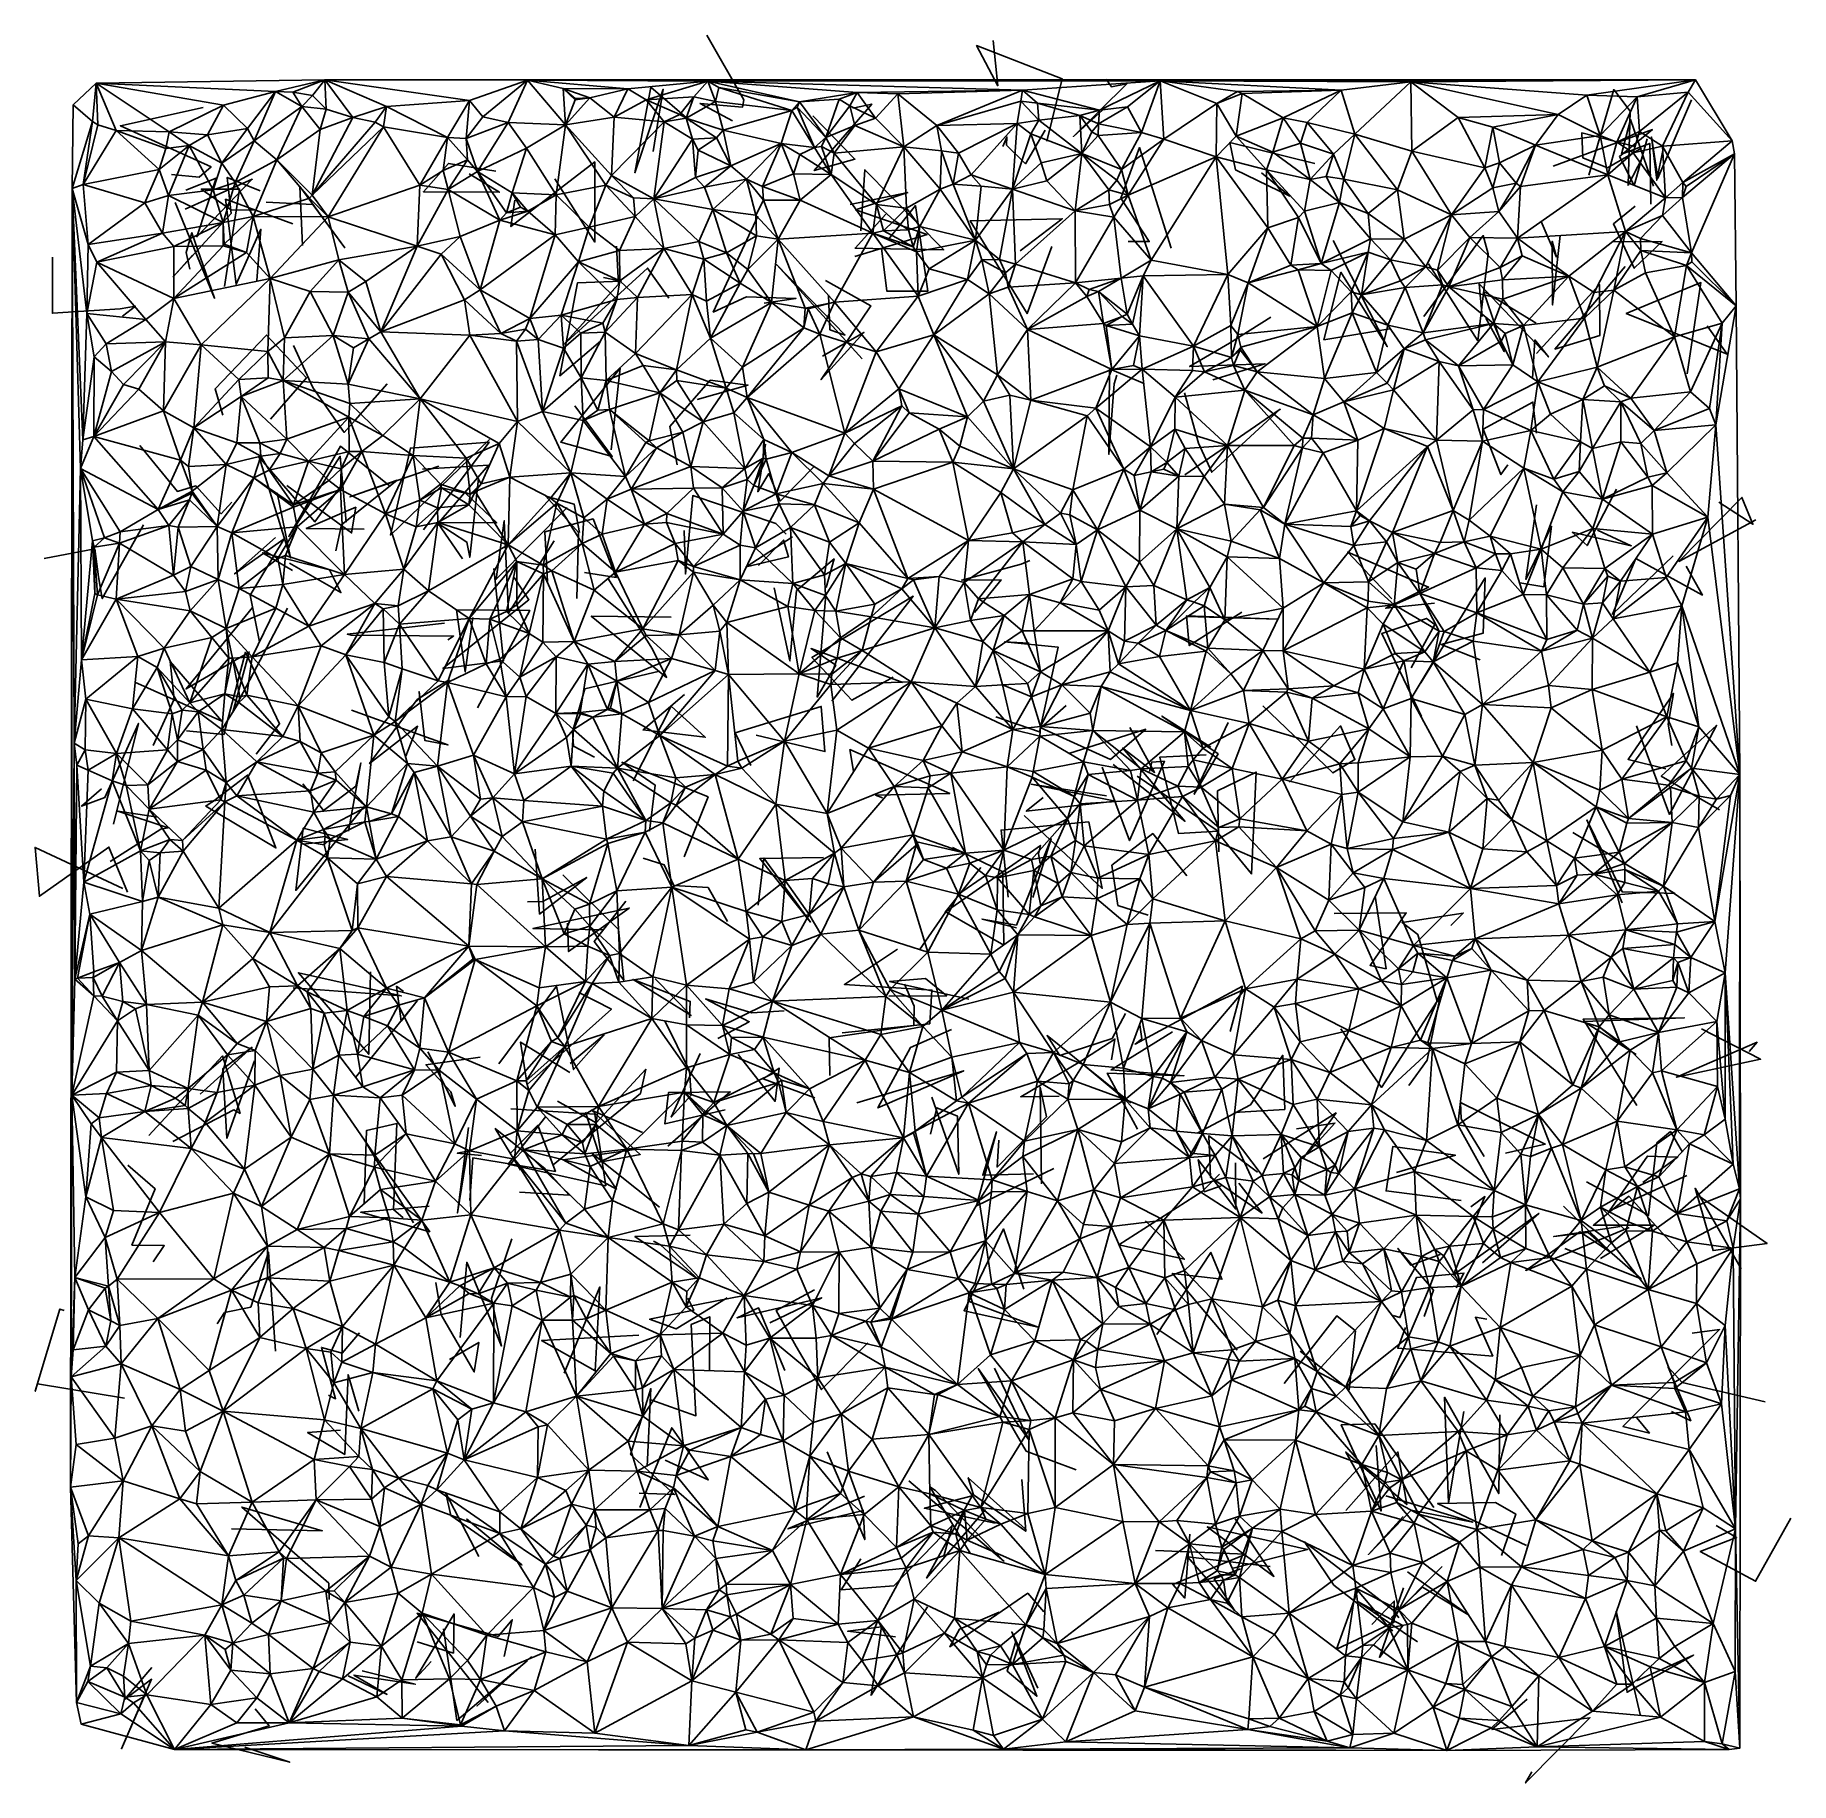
# Model space of a CAD drawing. Header units: metres. Extents: x -15.6 to 15.9, y -15.6 to 15.8.
import ezdxf

# ---------------------------------------------------------------- set-up
doc = ezdxf.new("R2010")
doc.units = ezdxf.units.M
doc.layers.add('CRACKS', color=1, linetype='Continuous')
doc.layers.add('STREET_MESH', color=7, linetype='Continuous')

msp = doc.modelspace()

# ---------------------------------------------------------------- linework, layer by layer
at = {"layer": 'CRACKS'}
for points in [[(-3.071, 14.246, 0.1), (-3.654, 14.56, 0.1), (-2.895, 14.493, 0.1), (-2.869, 14.627, 0.1), (-3.532, 15.785, 0.1)], [(1.6, 15.688, 0.1), (1.683, 14.878, 0.1), (1.304, 15.597, 0.1), (2.838, 15, 0.1), (2.561, 13.884, 0.1)], [(-3.811, 14.233, 0.1), (-4.537, 14.849, 0.1), (-4.821, 13.318, 0.1), (-4.313, 14.815, 0.1), (-4.495, 13.7, 0.1)], [(3.624, 14.993, 0.1), (3.723, 14.856, 0.1), (3.998, 14.912, 0.1), (3.039, 13.968, 0.1), (3.624, 14.5, 0.1)], [(13.242, 13.589, 0.1), (12.983, 13.094, 0.1), (13.02, 14.423, 0.1), (12.725, 14.808, 0.1), (12.28, 13.276, 0.1)], [(-12.561, 14.489, 0.1), (-14.045, 14.16, 0.1), (-12.419, 13.421, 0.1), (-12.635, 13.239, 0.1), (-13.13, 13.288, 0.1)], [(-1.635, 14.335, 0.1), (-0.877, 13.561, 0.1), (-1.608, 13.357, 0.1), (-0.577, 14.547, 0.1), (-0.917, 14.473, 0.1)], [(14.121, 14.625, 0.1), (13.519, 13.218, 0.1), (13.402, 13.959, 0.1), (13.496, 13.183, 0.1), (13.611, 13.744, 0.1)], [(13.438, 13.075, 0.1), (13.029, 14.27, 0.1), (12.864, 13.648, 0.1), (13.372, 13.844, 0.1), (13.39, 12.755, 0.1)], [(1.775, 13.785, 0.1), (1.847, 13.957, 0.1), (1.84, 13.813, 0.1), (2.18, 13.478, 0.1), (2.535, 14.078, 0.1)], [(6.412, 13.318, 0.1), (6.92, 12.9, 0.1), (5.943, 13.372, 0.1), (5.841, 13.857, 0.1), (7.367, 13.481, 0.1)], [(13.327, 13.924, 0.1), (13.094, 13.089, 0.1), (12.827, 13.606, 0.1), (13.419, 14.09, 0.1), (11.638, 13.438, 0.1)], [(13.226, 13.761, 0.1), (12.617, 13.408, 0.1), (12.169, 13.585, 0.1), (12.152, 14.03, 0.1), (13.102, 13.788, 0.1)], [(4.018, 12.083, 0.1), (4.398, 12.084, 0.1), (3.892, 12.861, 0.1), (4.223, 13.769, 0.1), (4.79, 11.964, 0.1)], [(-12.756, 11.841, 0.1), (-13.101, 11.452, 0.1), (-12.062, 12.589, 0.1), (-12.13, 13.235, 0.1), (-11.542, 12.994, 0.1)], [(-12.871, 13.004, 0.1), (-12.331, 13.223, 0.1), (-12.678, 12.17, 0.1), (-11.683, 13.201, 0.1), (-12.884, 12.665, 0.1)], [(-7.795, 13.295, 0.1), (-7.251, 12.968, 0.1), (-8.615, 12.977, 0.1), (-8.164, 13.484, 0.1), (-7.313, 13.345, 0.1)], [(-6.973, 12.823, 0.1), (-7.046, 12.352, 0.1), (-5.541, 13.511, 0.1), (-5.54, 12.075, 0.1), (-6.259, 13.207, 0.1)], [(-0.773, 12.273, 0.1), (-0.7, 13.37, 0.1), (0.716, 11.933, 0.1), (-0.874, 11.968, 0.1), (-0.321, 12.575, 0.1)], [(-12.18, 11.28, 0.1), (-11.908, 13.024, 0.1), (-12.597, 13.024, 0.1), (-12.055, 12.644, 0.1), (-11.608, 12.65, 0.1)], [(-10.779, 12.014, 0.1), (-10.831, 13.07, 0.1), (-10.023, 11.974, 0.1), (-10.598, 12.751, 0.1), (-11.432, 12.79, 0.1)], [(-0.961, 12.746, 0.1), (0.069, 12.966, 0.1), (-0.867, 12.65, 0.1), (0.417, 12.212, 0.1), (-0.88, 11.813, 0.1)], [(-13.063, 12.786, 0.1), (-12.358, 11.067, 0.1), (-12.763, 12.241, 0.1), (-12.868, 11.89, 0.1), (-12.8, 11.59, 0.1)], [(-10.952, 12.404, 0.1), (-12.16, 12.842, 0.1), (-11.972, 11.318, 0.1), (-11.527, 12.305, 0.1), (-11.601, 11.383, 0.1)], [(-0.399, 11.968, 0.1), (-0.304, 11.193, 0.1), (0.432, 11.197, 0.1), (0.209, 12.729, 0.1), (-0.267, 12.131, 0.1)], [(13.11, 12.72, 0.1), (12.719, 12.401, 0.1), (13.095, 11.606, 0.1), (13.594, 12.083, 0.1), (12.706, 12.081, 0.1)], [(-2.505, 10.978, 0.1), (-1.936, 11.065, 0.1), (-2.821, 11.095, 0.1), (-3.417, 10.819, 0.1), (-2.621, 12.54, 0.1)], [(2.653, 11.993, 0.1), (2.21, 10.793, 0.1), (1.187, 12.454, 0.1), (2.839, 12.494, 0.1), (2.083, 11.916, 0.1)], [(11.427, 12.444, 0.1), (11.699, 11.804, 0.1), (11.62, 12.09, 0.1), (11.631, 10.947, 0.1), (11.765, 12.195, 0.1)], [(-4.216, 11.068, 0.1), (-4.594, 11.608, 0.1), (-6.106, 10.226, 0.1), (-5.118, 11.319, 0.1), (-5.151, 12.003, 0.1)], [(8.714, 10.52, 0.1), (7.531, 10.322, 0.1), (7.834, 11.532, 0.1), (8.665, 10.201, 0.1), (7.696, 12.101, 0.1)], [(9.321, 10.741, 0.1), (10.388, 12.19, 0.1), (10.472, 11.862, 0.1), (10.291, 10.305, 0.1), (9.405, 11.683, 0.1)], [(-15.261, 11.805, 0.1), (-15.265, 10.797, 0.1), (-14.053, 10.877, 0.1), (-13.776, 10.924, 0.1), (-14.009, 10.746, 0.1)], [(-1.351, 11.128, 0.1), (-1.325, 10.501, 0.1), (-1.054, 10.407, 0.1), (-2.28, 11.667, 0.1), (-0.747, 9.98, 0.1)], [(-5.385, 11.439, 0.1), (-5.067, 11.374, 0.1), (-5.851, 11.344, 0.1), (-6.17, 9.677, 0.1), (-5.44, 10.297, 0.1)], [(-1.404, 11.386, 0.1), (-0.591, 10.93, 0.1), (-1.483, 9.608, 0.1), (-0.717, 10.456, 0.1), (-1.46, 10.026, 0.1)], [(12.929, 11.634, 0.1), (11.67, 10.155, 0.1), (12.477, 10.4, 0.1), (12.468, 11.316, 0.1), (11.339, 10.075, 0.1)], [(14.398, 10.574, 0.1), (14.762, 10.065, 0.1), (12.95, 10.796, 0.1), (14.289, 11.349, 0.1), (14.041, 9.712, 0.1)], [(11.267, 9.628, 0.1), (11.313, 10.321, 0.1), (11.555, 10.014, 0.1), (10.311, 11.326, 0.1), (10.367, 10.741, 0.1)], [(11.333, 10.619, 0.1), (10.432, 11.173, 0.1), (10.397, 11.176, 0.1), (10.762, 10.111, 0.1), (10.434, 10.712, 0.1)], [(6.581, 10.726, 0.1), (5.837, 10.261, 0.1), (5.123, 9.846, 0.1), (6.471, 9.893, 0.1), (5.539, 9.606, 0.1)], [(-12.21, 8.972, 0.1), (-12.348, 9.444, 0.1), (-11.429, 10.406, 0.1), (-10.707, 9.643, 0.1), (-11.354, 8.897, 0.1)], [(-10.942, 10.221, 0.1), (-10.598, 9.466, 0.1), (-10.033, 8.661, 0.1), (-9.835, 8.879, 0.1), (-9.265, 9.532, 0.1)], [(-5.249, 8.349, 0.1), (-5.087, 9.816, 0.1), (-6.152, 8.488, 0.1), (-5.227, 8.227, 0.1), (-5.898, 9.137, 0.1)], [(4.288, 9.544, 0.1), (3.689, 9.801, 0.1), (3.676, 8.267, 0.1), (3.772, 9.533, 0.1), (3.819, 9.69, 0.1)], [(-4.064, 8.08, 0.1), (-4.197, 8.766, 0.1), (-3.47, 9.599, 0.1), (-2.795, 9.511, 0.1), (-3.708, 9.249, 0.1)], [(5.039, 7.899, 0.1), (6.747, 9.077, 0.1), (5.519, 7.947, 0.1), (5.28, 8.467, 0.1), (5.028, 9.371, 0.1)], [(10.827, 8.08, 0.1), (10.704, 7.906, 0.1), (10.385, 8.72, 0.1), (11.277, 9.207, 0.1), (11.342, 8.65, 0.1)], [(-8.615, 6.915, 0.1), (-7.435, 8.487, 0.1), (-8.846, 8.381, 0.1), (-9.206, 6.82, 0.1), (-7.431, 8.533, 0.1)], [(-13.698, 8.427, 0.1), (-13.024, 7.605, 0.1), (-12.691, 7.705, 0.1), (-12.238, 7.204, 0.1), (-12.05, 7.41, 0.1)], [(-11.238, 7.577, 0.1), (-10.995, 6.413, 0.1), (-11.561, 8.219, 0.1), (-10.558, 7.056, 0.1), (-10.062, 7.739, 0.1)], [(-9.996, 7.051, 0.1), (-10.105, 8.234, 0.1), (-11.027, 6.798, 0.1), (-10.103, 8.413, 0.1), (-9.23, 7.71, 0.1)], [(-2.478, 8.45, 0.1), (-2.621, 7.598, 0.1), (-2.419, 7.925, 0.1), (-2.217, 7.43, 0.1), (-1.6, 8.056, 0.1)], [(-8.337, 8.055, 0.1), (-9.932, 7.504, 0.1), (-9.083, 7.803, 0.1), (-10.084, 7.006, 0.1), (-10.185, 6.537, 0.1)], [(-8.63, 8.003, 0.1), (-7.449, 8.077, 0.1), (-8.337, 7.049, 0.1), (-7.299, 7.039, 0.1), (-7.856, 7.566, 0.1)], [(-11.06, 7.708, 0.1), (-9.902, 6.86, 0.1), (-9.827, 7.321, 0.1), (-10.713, 6.942, 0.1), (-9.676, 6.929, 0.1)], [(-7.915, 6.394, 0.1), (-8.347, 7.027, 0.1), (-7.835, 6.695, 0.1), (-7.782, 6.425, 0.1), (-7.629, 7.838, 0.1)], [(12.437, 6.91, 0.1), (13.04, 6.631, 0.1), (11.981, 6.873, 0.1), (12.249, 6.634, 0.1), (12.777, 7.642, 0.1)], [(-6.034, 7.313, 0.1), (-7.308, 6.03, 0.1), (-7.165, 7.079, 0.1), (-7.089, 5.424, 0.1), (-6.272, 6.716, 0.1)], [(-5.816, 6.868, 0.1), (-5.911, 7.377, 0.1), (-6.417, 7.519, 0.1), (-5.833, 6.866, 0.1), (-5.863, 5.685, 0.1)], [(-3.936, 6.902, 0.1), (-3.916, 6.123, 0.1), (-3.784, 7.53, 0.1), (-2.296, 7.029, 0.1), (-2.111, 6.839, 0.1)], [(11.342, 7.364, 0.1), (11.15, 6.025, 0.1), (11.613, 6.979, 0.1), (11.473, 5.896, 0.1), (11.041, 5.966, 0.1)], [(14.61, 7.41, 0.1), (15.222, 7.015, 0.1), (15.025, 7.496, 0.1), (13.893, 6.349, 0.1), (15.273, 7.096, 0.1)], [(-15.411, 6.399, 0.1), (-14.506, 6.573, 0.1), (-14.44, 6.071, 0.1), (-14.372, 5.684, 0.1), (-13.629, 7.004, 0.1)], [(-5.725, 6.153, 0.1), (-5.157, 6.062, 0.1), (-5.571, 7.111, 0.1), (-6.436, 6.877, 0.1), (-6.392, 5.99, 0.1)], [(-11.554, 4.908, 0.1), (-11.719, 5.743, 0.1), (-11.107, 6.751, 0.1), (-11.998, 6.124, 0.1), (-11.267, 6.775, 0.1)], [(-2.607, 6.273, 0.1), (-2.159, 6.731, 0.1), (-2.07, 6.429, 0.1), (-2.828, 6.252, 0.1), (-1.996, 6.792, 0.1)], [(-10.962, 6.184, 0.1), (-11.496, 6.503, 0.1), (-10.297, 6.198, 0.1), (-10.092, 5.791, 0.1), (-11.014, 6.315, 0.1)], [(-2.325, 5.878, 0.1), (-2.042, 4.565, 0.1), (-1.926, 5.827, 0.1), (-1.25, 6.398, 0.1), (-1.392, 5.88, 0.1)], [(2.258, 6.367, 0.1), (2.105, 6.299, 0.1), (1.037, 6.014, 0.1), (1.743, 6.021, 0.1), (1.266, 5.431, 0.1)], [(8.749, 5.677, 0.1), (7.956, 6.517, 0.1), (9.408, 5.89, 0.1), (8.639, 5.509, 0.1), (9.511, 5.603, 0.1)], [(14.026, 6.263, 0.1), (14.316, 5.745, 0.1), (13.124, 6.399, 0.1), (12.701, 5.402, 0.1), (13.792, 6.447, 0.1)], [(-7.352, 6.223, 0.1), (-7.179, 4.566, 0.1), (-8.264, 4.428, 0.1), (-6.722, 5.663, 0.1), (-6.988, 6.059, 0.1)], [(-4.171, 5.352, 0.1), (-5.604, 5.367, 0.1), (-4.254, 4.268, 0.1), (-4.504, 4.775, 0.1), (-5.309, 6.051, 0.1)], [(10.333, 4.587, 0.1), (9.631, 4.861, 0.1), (10.383, 5.062, 0.1), (10.422, 6.052, 0.1), (9.27, 4.17, 0.1)], [(-0.019, 4.176, 0.1), (-1.665, 4.786, 0.1), (-1.22, 4.491, 0.1), (-1.554, 3.916, 0.1), (-1.398, 5.75, 0.1)], [(-0.195, 4.276, 0.1), (-0.932, 3.859, 0.1), (-1.648, 4.629, 0.1), (0.168, 5.725, 0.1), (-1.294, 3.844, 0.1)], [(-11.677, 5.52, 0.1), (-12.867, 4.062, 0.1), (-11.737, 4.724, 0.1), (-12.029, 3.648, 0.1), (-11.053, 5.509, 0.1)], [(-7.727, 5.341, 0.1), (-7.863, 4.367, 0.1), (-8.02, 5.482, 0.1), (-6.708, 5.47, 0.1), (-7.646, 3.726, 0.1)], [(6.059, 5.439, 0.1), (5.117, 4.839, 0.1), (5.068, 5.374, 0.1), (6.701, 5.315, 0.1), (5.068, 5.359, 0.1)], [(-8.174, 4.945, 0.1), (-8.074, 5.009, 0.1), (-9.909, 5.026, 0.1), (-9.978, 5.044, 0.1), (-8.234, 5.241, 0.1)], [(9.096, 4.439, 0.1), (9.52, 5.219, 0.1), (9.368, 5.326, 0.1), (8.566, 5.056, 0.1), (9.281, 3.571, 0.1)], [(1.651, 3.562, 0.1), (2.431, 3.294, 0.1), (2.767, 4.81, 0.1), (1.804, 4.908, 0.1), (2.249, 4.882, 0.1)], [(-13.787, 4.183, 0.1), (-12.228, 3.486, 0.1), (-13.153, 4.555, 0.1), (-13.08, 3.879, 0.1), (-13.459, 3.049, 0.1)], [(-12.863, 3.314, 0.1), (-12.19, 3.243, 0.1), (-11.801, 4.719, 0.1), (-11.191, 3.439, 0.1), (-11.614, 2.892, 0.1)], [(-8.147, 4.23, 0.1), (-8.723, 3.872, 0.1), (-9.578, 2.723, 0.1), (-8.719, 3.395, 0.1), (-8.929, 2.857, 0.1)], [(-4.383, 4.384, 0.1), (-5.721, 4.062, 0.1), (-5.94, 3.296, 0.1), (-5.925, 3.039, 0.1), (-5.548, 2.841, 0.1)], [(-8.672, 3.796, 0.1), (-8.69, 4.014, 0.1), (-8.586, 3.138, 0.1), (-8.174, 3.059, 0.1), (-9.902, 3.68, 0.1)], [(-3.933, 3.963, 0.1), (-4.675, 3.327, 0.1), (-3.56, 3.197, 0.1), (-4.173, 3.752, 0.1), (-4.852, 2.416, 0.1)], [(13.657, 2.633, 0.1), (12.984, 2.8, 0.1), (13.795, 3.983, 0.1), (13.701, 3.431, 0.1), (13.765, 3.05, 0.1)], [(-2.646, 3.236, 0.1), (-1.417, 2.938, 0.1), (-1.482, 3.748, 0.1), (-3.025, 3.276, 0.1), (-2.743, 2.69, 0.1)], [(2.907, 3.768, 0.1), (2.456, 3.366, 0.1), (3.704, 2.798, 0.1), (4.336, 3.341, 0.1), (2.956, 2.907, 0.1)], [(5.814, 3.46, 0.1), (5.207, 2.175, 0.1), (5.634, 2.897, 0.1), (4.625, 3.577, 0.1), (5.504, 3.02, 0.1)], [(6.433, 3.758, 0.1), (7.692, 2.558, 0.1), (8.087, 2.797, 0.1), (7.829, 3.4, 0.1), (6.914, 2.393, 0.1)], [(-14.167, 1.64, 0.1), (-13.722, 3.445, 0.1), (-14.323, 2.117, 0.1), (-14.744, 1.963, 0.1), (-14.382, 2.272, 0.1)], [(4.052, 3.374, 0.1), (4.493, 2.567, 0.1), (3.924, 3.001, 0.1), (5.039, 1.689, 0.1), (3.75, 2.709, 0.1)], [(14.623, 1.895, 0.1), (13.578, 2.5, 0.1), (14.569, 3.41, 0.1), (13.725, 1.812, 0.1), (13.134, 3.4, 0.1)], [(-0.903, 2.591, 0.1), (-0.967, 2.976, 0.1), (0.822, 2.189, 0.1), (-0.507, 2.159, 0.1), (-0.386, 2.108, 0.1)], [(5.422, 2.884, 0.1), (4.587, 2.839, 0.1), (4.926, 1.469, 0.1), (5.636, 1.51, 0.1), (4.182, 2.501, 0.1)], [(-12.393, 2.037, 0.1), (-11.766, 2.519, 0.1), (-11.257, 1.211, 0.1), (-12.517, 1.961, 0.1), (-12.345, 2.076, 0.1)], [(-9.959, 1.514, 0.1), (-9.733, 2.737, 0.1), (-9.828, 2.322, 0.1), (-10.407, 1.881, 0.1), (-10.776, 2.361, 0.1)], [(-3.941, 1.051, 0.1), (-3.509, 2.127, 0.1), (-5.055, 2.747, 0.1), (-4.46, 2.338, 0.1), (-4.563, 1.512, 0.1)], [(3.553, 2.659, 0.1), (4.044, 1.345, 0.1), (4.672, 2.767, 0.1), (4.444, 2.752, 0.1), (4.401, 2.585, 0.1)], [(5.643, 1.468, 0.1), (6.234, 0.745, 0.1), (6.316, 2.571, 0.1), (5.623, 2.234, 0.1), (5.647, 1.142, 0.1)], [(3.632, 2.145, 0.1), (2.282, 2.355, 0.1), (3.796, 2.048, 0.1), (2.194, 1.871, 0.1), (2.499, 2.119, 0.1)], [(-10.783, 1.28, 0.1), (-9.97, 1.361, 0.1), (-10.768, 1.569, 0.1), (-10.901, 0.449, 0.1), (-9.675, 1.955, 0.1)], [(-13.376, 1.761, 0.1), (-14.094, 1.869, 0.1), (-13.192, 1.57, 0.1), (-13.32, 1.546, 0.1), (-14.227, 0.966, 0.1)], [(1.871, 0.329, 0.1), (1.742, 1.531, 0.1), (3.315, 1.679, 0.1), (3.555, 0.487, 0.1), (2.158, 1.791, 0.1)], [(11.993, 1.491, 0.1), (13.821, 0.395, 0.1), (12.878, 0.423, 0.1), (12.246, 1.715, 0.1), (12.879, 0.226, 0.1)], [(2.313, 0.326, 0.1), (2.641, 1.373, 0.1), (2.017, -0.17, 0.1), (1.403, -0.063, 0.1), (2.018, -0.218, 0.1)], [(4.379, 0.009, 0.1), (3.838, 0.18, 0.1), (3.727, 0.902, 0.1), (4.461, 1.468, 0.1), (5.07, 0.71, 0.1)], [(-13.918, 0.419, 0.1), (-14.251, 1.228, 0.1), (-15.497, 0.347, 0.1), (-15.575, 1.22, 0.1), (-14.003, 0.483, 0.1)], [(-6.611, 1.192, 0.1), (-6.53, 0.026, 0.1), (-5.685, 0.683, 0.1), (-6.473, 0.252, 0.1), (-6.749, 0.247, 0.1)], [(-3.162, -0.105, 0.1), (-3.509, 0.5, 0.1), (-4.124, 0.538, 0.1), (-4.296, 0.909, 0.1), (-4.672, 1.029, 0.1)], [(-1.44, 1.04, 0.1), (-2.583, 1.021, 0.1), (-1.672, -0.116, 0.1), (-2.509, 1.029, 0.1), (-2.612, 0.187, 0.1)], [(0.281, -0.615, 0.1), (0.752, 0.065, 0.1), (1.79, -0.529, 0.1), (1.776, 0.786, 0.1), (0.873, 1.22, 0.1)], [(1.381, 0.859, 0.1), (0.738, 0.061, 0.1), (2.448, 1.258, 0.1), (2.412, 1.104, 0.1), (2.442, 0.935, 0.1)], [(-4.982, 0.256, 0.1), (-5.55, -0.466, 0.1), (-5.023, -1.158, 0.1), (-5.116, -0.248, 0.1), (-6.116, 0.727, 0.1)], [(8.45, 0.345, 0.1), (8.646, -0.954, 0.1), (8.359, -0.895, 0.1), (9.005, 0.048, 0.1), (7.713, 0.038, 0.1)], [(-6.032, -0.139, 0.1), (-6.011, -0.645, 0.1), (-4.924, 0.134, 0.1), (-6.651, -0.23, 0.1), (-5.403, -0.259, 0.1)], [(9.569, -1.556, 0.1), (9.213, -0.343, 0.1), (8.931, -0.127, 0.1), (10.028, 0.045, 0.1), (9.803, -0.178, 0.1)], [(-0.112, -0.604, 0.1), (-1.065, -1.234, 0.1), (0.504, -1.337, 0.1), (0.464, -1.94, 0.1), (-1.108, -2.106, 0.1)], [(-10.949, -1.299, 0.1), (-9.011, -1.44, 0.1), (-10.854, -1.025, 0.1), (-9.595, -2.486, 0.1), (-9.563, -1.008, 0.1)], [(-3.841, -1.834, 0.1), (-3.83, -1.539, 0.1), (-4.856, -1.146, 0.1), (-3.815, -1.795, 0.1), (-4.456, -1.137, 0.1)], [(0.013, -1.229, 0.1), (0.184, -1.627, 0.1), (0.176, -1.97, 0.1), (-1.342, -2.195, 0.1), (-1.329, -2.866, 0.1)], [(-0.269, -1.446, 0.1), (0.769, -1.438, 0.1), (0.39, -1.131, 0.1), (-0.255, -1.18, 0.1), (1.166, -1.502, 0.1)], [(-8.969, -1.365, 0.1), (-9.094, -1.268, 0.1), (-9.014, -1.896, 0.1), (-8.726, -1.527, 0.1), (-9.829, -2.905, 0.1)], [(-7.262, -2.656, 0.1), (-6.228, -1.264, 0.1), (-5.922, -2.761, 0.1), (-5.375, -2.138, 0.1), (-5.983, -2.653, 0.1)], [(-5.99, -2.816, 0.1), (-6.872, -2.269, 0.1), (-6.753, -3.03, 0.1), (-5.243, -1.681, 0.1), (-5.829, -1.38, 0.1)], [(-2.147, -1.709, 0.1), (-2.723, -1.743, 0.1), (-3.555, -1.496, 0.1), (-2.773, -1.904, 0.1), (-3.333, -2.206, 0.1)], [(5.851, -2.077, 0.1), (6.068, -1.268, 0.1), (4.144, -2.306, 0.1), (4.266, -2.208, 0.1), (4.23, -1.962, 0.1)], [(7.833, -2.029, 0.1), (8.562, -3.081, 0.1), (9.617, -1.452, 0.1), (9.38, -2.593, 0.1), (9.053, -3.048, 0.1)], [(-4.284, -1.885, 0.1), (-3.846, -2.787, 0.1), (-3.811, -3.22, 0.1), (-4.172, -3.613, 0.1), (-3.653, -2.476, 0.1)], [(3.973, -1.759, 0.1), (3.733, -2.205, 0.1), (2.794, -2.508, 0.1), (2.566, -2.151, 0.1), (4.068, -3.359, 0.1)], [(13.128, -2.492, 0.1), (12.188, -1.897, 0.1), (13.992, -1.832, 0.1), (12.175, -1.859, 0.1), (13.138, -3.407, 0.1)], [(0.855, -2.046, 0.1), (0.118, -2.369, 0.1), (-0.466, -3.45, 0.1), (1.073, -2.782, 0.1), (-0.844, -3.356, 0.1)], [(4.189, -3.829, 0.1), (3.645, -2.824, 0.1), (5.019, -2.872, 0.1), (3.715, -2.769, 0.1), (4.818, -2.088, 0.1)], [(14.298, -2.034, 0.1), (15.358, -2.576, 0.1), (13.851, -2.896, 0.1), (15.296, -2.272, 0.1), (15.151, -2.44, 0.1)], [(-13.534, -3.944, 0.1), (-12.218, -2.516, 0.1), (-11.901, -3.549, 0.1), (-12.012, -3.486, 0.1), (-13.107, -4.054, 0.1)], [(-12.615, -3.201, 0.1), (-11.684, -2.361, 0.1), (-12.211, -2.748, 0.1), (-12.136, -3.993, 0.1), (-11.644, -2.603, 0.1)], [(-8.534, -2.444, 0.1), (-8.043, -3.42, 0.1), (-8.122, -3.158, 0.1), (-8.568, -2.675, 0.1), (-7.597, -2.541, 0.1)], [(-1.594, -3.268, 0.1), (-2.52, -2.926, 0.1), (-2.237, -2.734, 0.1), (-2.308, -3.333, 0.1), (-2.971, -2.49, 0.1)], [(2.782, -3.238, 0.1), (2.094, -3.25, 0.1), (3.153, -2.626, 0.1), (3.782, -2.216, 0.1), (3.722, -2.589, 0.1)], [(5.256, -3.903, 0.1), (6.212, -3.392, 0.1), (6.791, -2.504, 0.1), (6.829, -3.476, 0.1), (5.917, -3.533, 0.1)], [(-6.212, -3.33, 0.1), (-5.517, -3.717, 0.1), (-4.628, -2.757, 0.1), (-4.723, -3.192, 0.1), (-6.286, -4.471, 0.1)], [(2.466, -4.808, 0.1), (2.443, -3.077, 0.1), (2.555, -3.611, 0.1), (1.672, -4.511, 0.1), (1.705, -4.027, 0.1)], [(-3.204, -3.481, 0.1), (-4.284, -3.735, 0.1), (-4.218, -3.171, 0.1), (-3.113, -3.161, 0.1), (-4.234, -4.138, 0.1)], [(0.499, -3.259, 0.1), (0.983, -4.64, 0.1), (0.96, -3.596, 0.1), (0.59, -3.445, 0.1), (0.48, -3.921, 0.1)], [(10.784, -4.258, 0.1), (11.499, -4.098, 0.1), (9.979, -3.351, 0.1), (9.991, -3.646, 0.1), (10.404, -4.322, 0.1)], [(-9.675, -5.171, 0.1), (-9.636, -3.857, 0.1), (-9.09, -3.731, 0.1), (-9.151, -5.272, 0.1), (-8.975, -5.419, 0.1)], [(-7.065, -4.272, 0.1), (-6.56, -3.761, 0.1), (-6.247, -4.589, 0.1), (-7.729, -4.346, 0.1), (-7.78, -5.112, 0.1)], [(-6.421, -3.605, 0.1), (-7.092, -4.459, 0.1), (-5.346, -4.846, 0.1), (-5.543, -3.56, 0.1), (-7.048, -3.464, 0.1)], [(-5.705, -3.528, 0.1), (-5.419, -4.418, 0.1), (-4.726, -4.284, 0.1), (-5.601, -3.489, 0.1), (-4.685, -3.891, 0.1)], [(6.442, -4.361, 0.1), (7.749, -3.54, 0.1), (7.168, -4.34, 0.1), (7.727, -3.72, 0.1), (7.039, -3.825, 0.1)], [(-7.808, -3.799, 0.1), (-8.004, -5.331, 0.1), (-7.822, -4.222, 0.1), (-8.008, -4.261, 0.1), (-7.575, -4.304, 0.1)], [(-6.893, -4.961, 0.1), (-6.001, -5.015, 0.1), (-6.428, -4.544, 0.1), (-7.327, -3.819, 0.1), (-6.874, -4.565, 0.1)], [(2.324, -4.633, 0.1), (1.415, -4.656, 0.1), (1.661, -3.877, 0.1), (1.302, -5.203, 0.1), (2.691, -4.536, 0.1)], [(6.003, -4.8, 0.1), (6.421, -5.335, 0.1), (5.494, -4.693, 0.1), (5.469, -3.948, 0.1), (6.34, -4.604, 0.1)], [(12.235, -4.774, 0.1), (13.352, -5.373, 0.1), (13.501, -4.075, 0.1), (13.742, -3.874, 0.1), (13.956, -4.241, 0.1)], [(-8.513, -5.211, 0.1), (-9.738, -5.321, 0.1), (-8.499, -5.67, 0.1), (-9.623, -4.105, 0.1), (-8.79, -5.509, 0.1)], [(-4.38, -5.227, 0.1), (-5.591, -4.267, 0.1), (-5.151, -4.905, 0.1), (-6.11, -4.379, 0.1), (-4.788, -4.19, 0.1)], [(5.686, -4.846, 0.1), (5.384, -4.951, 0.1), (5.278, -4.38, 0.1), (5.949, -5.263, 0.1), (5.946, -4.434, 0.1)], [(9.991, -5.111, 0.1), (8.645, -4.936, 0.1), (8.768, -4.141, 0.1), (9.889, -4.298, 0.1), (8.833, -4.609, 0.1)], [(14.038, -4.66, 0.1), (12.647, -5.297, 0.1), (13.33, -4.314, 0.1), (13.87, -4.335, 0.1), (13.245, -4.789, 0.1)], [(-13.461, -6.21, 0.1), (-13.259, -5.917, 0.1), (-13.838, -5.908, 0.1), (-13.42, -4.901, 0.1), (-13.914, -4.475, 0.1)], [(5.659, -4.636, 0.1), (5.347, -4.945, 0.1), (3.851, -5.905, 0.1), (5.029, -6.162, 0.1), (4.331, -5.475, 0.1)], [(12.489, -6.151, 0.1), (13.453, -5.552, 0.1), (12.362, -5.554, 0.1), (12.998, -5.034, 0.1), (13.907, -6.031, 0.1)], [(14.26, -5.031, 0.1), (15.475, -5.882, 0.1), (14.508, -6.008, 0.1), (14.184, -4.891, 0.1), (15.01, -6.336, 0.1)], [(10.165, -5.222, 0.1), (10.416, -5.04, 0.1), (9.856, -6.444, 0.1), (11.386, -5.342, 0.1), (10.373, -6.226, 0.1)], [(11.824, -5.209, 0.1), (12.687, -6.047, 0.1), (12.121, -5.671, 0.1), (11.148, -6.364, 0.1), (13, -5.595, 0.1)], [(1.173, -6.918, 0.1), (2.408, -7.383, 0.1), (1.079, -7.086, 0.1), (1.787, -5.62, 0.1), (2.151, -6.7, 0.1)], [(11.849, -5.968, 0.1), (13.218, -6.515, 0.1), (12.266, -5.683, 0.1), (11.65, -5.757, 0.1), (12.84, -5.577, 0.1)], [(-7.957, -7.568, 0.1), (-7.836, -6.215, 0.1), (-7.215, -7.72, 0.1), (-7.392, -6.869, 0.1), (-7.028, -5.796, 0.1)], [(-4.488, -5.841, 0.1), (-4.365, -5.907, 0.1), (-3.684, -6.525, 0.1), (-4.821, -5.753, 0.1), (-3.83, -5.728, 0.1)], [(9.614, -6.078, 0.1), (9.087, -6.27, 0.1), (8.858, -5.969, 0.1), (9.497, -6.717, 0.1), (9.325, -7.19, 0.1)], [(-11.265, -7.811, 0.1), (-11.393, -6.033, 0.1), (-11.708, -7.02, 0.1), (-12.179, -7.119, 0.1), (-12.311, -7.318, 0.1)], [(5.974, -7.794, 0.1), (4.815, -6.417, 0.1), (5.702, -6.52, 0.1), (5.505, -6.039, 0.1), (4.533, -7.513, 0.1)], [(-8.143, -7.958, 0.1), (-7.621, -7.654, 0.1), (-7.703, -8.183, 0.1), (-8.295, -7.158, 0.1), (-8.391, -6.577, 0.1)], [(9.899, -6.677, 0.1), (10.041, -6.41, 0.1), (9.188, -6.492, 0.1), (8.892, -7.208, 0.1), (8.77, -7.169, 0.1)], [(-6.093, -8.207, 0.1), (-5.45, -6.659, 0.1), (-5.537, -8.165, 0.1), (-6.495, -7.619, 0.1), (-4.752, -7.523, 0.1)], [(-3.872, -6.863, 0.1), (-3.764, -7.074, 0.1), (-4.559, -7.239, 0.1), (-4.084, -7.412, 0.1), (-3.168, -6.853, 0.1)], [(-2.402, -7.304, 0.1), (-1.471, -6.854, 0.1), (-2.991, -7.21, 0.1), (-2.607, -7.032, 0.1), (-2.132, -8.156, 0.1)], [(-1.602, -6.712, 0.1), (-2.291, -7.083, 0.1), (-1.93, -7.726, 0.1), (-1.477, -8.499, 0.1), (-0.646, -7.662, 0.1)], [(-15.053, -7.082, 0.1), (-15.13, -7.056, 0.1), (-15.572, -8.529, 0.1), (-15.532, -8.395, 0.1), (-13.974, -8.654, 0.1)], [(-3.487, -8.164, 0.1), (-3.481, -7.192, 0.1), (-3.814, -7.335, 0.1), (-3.729, -8.968, 0.1), (-4.537, -8.683, 0.1)], [(7.103, -7.811, 0.1), (7.985, -8.502, 0.1), (8.094, -7.446, 0.1), (7.764, -7.177, 0.1), (6.817, -8.389, 0.1)], [(8.993, -7.387, 0.1), (8.854, -7.759, 0.1), (10.557, -7.9, 0.1), (10.246, -7.202, 0.1), (10.452, -7.238, 0.1)], [(-9.759, -7.483, 0.1), (-10.069, -7.849, 0.1), (-10.443, -7.744, 0.1), (-10.189, -8.663, 0.1), (-10.316, -8.599, 0.1)], [(13.14, -9.008, 0.1), (13.366, -9.278, 0.1), (12.89, -9.161, 0.1), (14.622, -7.423, 0.1), (14.13, -7.487, 0.1)], [(1.623, -8.117, 0.1), (2.241, -9.4, 0.1), (1.332, -8.123, 0.1), (2.195, -9.601, 0.1), (3.091, -9.938, 0.1)], [(13.762, -8.894, 0.1), (14.108, -9.059, 0.1), (13.701, -8.095, 0.1), (13.955, -8.373, 0.1), (15.438, -8.72, 0.1)], [(-10.102, -9.227, 0.1), (-10.69, -9.266, 0.1), (-10.025, -9.661, 0.1), (-9.964, -8.232, 0.1), (-9.769, -8.886, 0.1)], [(-4.743, -10.359, 0.1), (-4.11, -10.383, 0.1), (-4.899, -9.663, 0.1), (-4.535, -8.482, 0.1), (-4.601, -9.879, 0.1)], [(10.04, -8.89, 0.1), (9.766, -10.53, 0.1), (9.694, -8.638, 0.1), (10.664, -10.364, 0.1), (10.684, -8.954, 0.1)], [(9.498, -10.612, 0.1), (8.441, -9.113, 0.1), (7.842, -9.131, 0.1), (8.555, -10.679, 0.1), (8.464, -9.5, 0.1)], [(-4.733, -10.612, 0.1), (-4.601, -10.279, 0.1), (-4.162, -9.183, 0.1), (-3.506, -10.119, 0.1), (-4.28, -9.762, 0.1)], [(-1.376, -9.617, 0.1), (-0.703, -11.188, 0.1), (-0.729, -10.666, 0.1), (-2.079, -10.996, 0.1), (-0.707, -10.41, 0.1)], [(8.455, -10.563, 0.1), (7.923, -9.62, 0.1), (9.014, -10.561, 0.1), (8.856, -9.618, 0.1), (7.921, -10.667, 0.1)], [(-7.623, -11.491, 0.1), (-8.211, -10.358, 0.1), (-8.121, -10.759, 0.1), (-6.849, -11.644, 0.1), (-7.841, -10.814, 0.1)], [(0.087, -10.135, 0.1), (1.793, -11.575, 0.1), (0.565, -10.308, 0.1), (0.467, -10.243, 0.1), (1.186, -11.435, 0.1)], [(2.173, -10.996, 0.1), (1.154, -10.081, 0.1), (1.249, -10.385, 0.1), (2.185, -11.04, 0.1), (2.117, -10.112, 0.1)], [(-12.057, -10.997, 0.1), (-10.426, -11.031, 0.1), (-11.869, -10.605, 0.1), (-10.308, -11.972, 0.1), (-10.306, -12.261, 0.1)], [(1.461, -10.647, 0.1), (0.406, -11.878, 0.1), (1.227, -10.407, 0.1), (0.369, -10.626, 0.1), (1.638, -10.892, 0.1)], [(8.641, -10.407, 0.1), (10.198, -10.877, 0.1), (9.096, -10.662, 0.1), (8.329, -11.456, 0.1), (8.95, -10.774, 0.1)], [(11.16, -11.297, 0.1), (9.568, -10.541, 0.1), (10.606, -10.523, 0.1), (10.969, -10.731, 0.1), (10.716, -11.475, 0.1)], [(0.718, -11.486, 0.1), (0.867, -10.937, 0.1), (-0.181, -12.015, 0.1), (-1.124, -12.088, 0.1), (-0.769, -11.535, 0.1)], [(5.905, -11.699, 0.1), (7.236, -11.365, 0.1), (5.439, -10.961, 0.1), (6.633, -11.848, 0.1), (5.939, -10.818, 0.1)], [(14.56, -10.938, 0.1), (14.927, -11.154, 0.1), (14.277, -11.404, 0.1), (15.27, -11.935, 0.1), (15.902, -10.804, 0.1)], [(5.129, -11.092, 0.1), (5.038, -12.237, 0.1), (4.82, -11.994, 0.1), (6.128, -11.452, 0.1), (4.51, -11.384, 0.1)], [(8.766, -12.822, 0.1), (7.706, -12.004, 0.1), (7.183, -11.231, 0.1), (8.772, -12.456, 0.1), (8.874, -12.593, 0.1)], [(6.564, -11.67, 0.1), (5.087, -11.496, 0.1), (5.931, -12.465, 0.1), (5.564, -11.894, 0.1), (6.037, -11.713, 0.1)], [(9.652, -11.669, 0.1), (8.742, -12.586, 0.1), (9.297, -12.044, 0.1), (10.112, -12.53, 0.1), (9.029, -11.768, 0.1)], [(1.706, -12.492, 0.1), (0.998, -12.797, 0.1), (0.822, -13.11, 0.1), (2.221, -12.15, 0.1), (2.509, -12.486, 0.1)], [(8.387, -12.712, 0.1), (8.792, -12.29, 0.1), (8.787, -12.668, 0.1), (7.755, -13.151, 0.1), (8.145, -12.079, 0.1)], [(9.206, -13.02, 0.1), (8.143, -12.307, 0.1), (8.946, -12.732, 0.1), (8.526, -13.301, 0.1), (8.958, -12.053, 0.1)], [(-8.726, -13.023, 0.1), (-8.077, -13.225, 0.1), (-8.063, -12.52, 0.1), (-8.751, -13.675, 0.1), (-8.475, -13.374, 0.1)], [(-7.455, -14.111, 0.1), (-8.726, -12.51, 0.1), (-7.276, -12.929, 0.1), (-7.02, -12.625, 0.1), (-7.163, -13.282, 0.1)], [(0.425, -12.397, 0.1), (-0.588, -13.981, 0.1), (-0.399, -12.751, 0.1), (-1.006, -12.832, 0.1), (-0.152, -12.934, 0.1)], [(13.202, -14.322, 0.1), (12.772, -12.475, 0.1), (12.964, -13.926, 0.1), (14.156, -13.258, 0.1), (13.136, -13.72, 0.1)], [(-6.677, -13.282, 0.1), (-7.651, -14.17, 0.1), (-6.756, -13.365, 0.1), (-8.014, -14.432, 0.1), (-8.254, -12.788, 0.1)], [(2.012, -13, 0.1), (1.853, -13.549, 0.1), (2.384, -13.998, 0.1), (1.934, -12.843, 0.1), (2.4, -13.853, 0.1)], [(-13.482, -13.484, 0.1), (-13.97, -14.058, 0.1), (-13.488, -13.693, 0.1), (-14.027, -14.94, 0.1), (-13.588, -13.935, 0.1)], [(-9.709, -13.544, 0.1), (-8.759, -13.782, 0.1), (-9.859, -13.617, 0.1), (-9.265, -13.964, 0.1), (-9.962, -13.633, 0.1)], [(11.174, -14.05, 0.1), (10.542, -14.596, 0.1), (12.3, -14.382, 0.1), (11.147, -15.551, 0.1), (11.26, -15.354, 0.1)], [(-11.627, -14.226, 0.1), (-11.379, -14.53, 0.1), (-12.405, -14.836, 0.1), (-11.011, -15.181, 0.1), (-11.815, -14.913, 0.1)]]:
    msp.add_polyline3d(points, dxfattribs=at)
at = {"layer": 'STREET_MESH'}
for points in [[(-14.544, 14.236), (-14.478, 14.922), (-14.892, 14.535)], [(-14.544, 14.236), (-14.451, 14.175), (-14.478, 14.922)], [(-14.478, 14.922), (-11.264, 14.773), (-10.381, 14.985)], [(-13.171, 14.052), (-12.2, 14.527), (-14.478, 14.922)], [(-14.119, 14.073), (-13.171, 14.052), (-14.478, 14.922)], [(-12.2, 14.527), (-11.264, 14.773), (-14.478, 14.922)], [(-14.451, 14.175), (-14.119, 14.073), (-14.478, 14.922)], [(-11.264, 14.773), (-10.954, 14.765), (-10.381, 14.985)], [(-10.954, 14.765), (-10.601, 14.704), (-10.381, 14.985)], [(-10.601, 14.704), (-10.356, 14.458), (-10.381, 14.985)], [(-6.746, 14.979), (14.192, 14.983), (-10.381, 14.985)], [(-7.786, 14.613), (-6.746, 14.979), (-10.381, 14.985)], [(-9.276, 14.508), (-7.786, 14.613), (-10.381, 14.985)], [(-9.878, 14.309), (-9.276, 14.508), (-10.381, 14.985)], [(-10.356, 14.458), (-9.878, 14.309), (-10.381, 14.985)], [(-7.786, 14.613), (-7.549, 14.318), (-6.746, 14.979)], [(-7.549, 14.318), (-7.095, 14.22), (-6.746, 14.979)], [(-7.095, 14.22), (-6.064, 14.177), (-6.746, 14.979)], [(14.192, 14.983), (-6.746, 14.979), (4.596, 14.963)], [(-6.746, 14.979), (-3.514, 14.957), (4.596, 14.963)], [(-6.746, 14.979), (-6.064, 14.177), (-6.106, 14.825)], [(-4.951, 14.822), (-6.746, 14.979), (-6.106, 14.825)], [(-4.951, 14.822), (-3.514, 14.957), (-6.746, 14.979)], [(-6.064, 14.177), (-5.892, 14.627), (-6.106, 14.825)], [(-5.629, 14.661), (-4.951, 14.822), (-6.106, 14.825)], [(-5.896, 14.651), (-5.629, 14.661), (-6.106, 14.825)], [(-5.892, 14.627), (-5.896, 14.651), (-6.106, 14.825)], [(-4.951, 14.822), (-5.629, 14.661), (-5.193, 14.316)], [(-4.951, 14.822), (-5.193, 14.316), (-4.619, 14.625)], [(-4.951, 14.822), (-4.619, 14.625), (-3.514, 14.957)], [(-4.619, 14.625), (-3.763, 14.677), (-3.514, 14.957)], [(-3.763, 14.677), (-3.379, 14.595), (-3.514, 14.957)], [(-3.514, 14.957), (2.124, 14.798), (4.596, 14.963)], [(2.124, 14.798), (-3.514, 14.957), (-0.837, 14.757)], [(-3.514, 14.957), (-1.871, 14.587), (-0.837, 14.757)], [(-3.317, 14.847), (-1.871, 14.587), (-3.514, 14.957)], [(-3.379, 14.595), (-3.317, 14.847), (-3.514, 14.957)], [(-3.379, 14.595), (-2.01, 14.431), (-3.317, 14.847)], [(-3.317, 14.847), (-2.01, 14.431), (-1.871, 14.587)], [(-0.106, 14.732), (2.124, 14.798), (-0.837, 14.757)], [(-0.106, 14.732), (0.593, 14.162), (2.124, 14.798)], [(0.593, 14.162), (2.098, 14.601), (2.124, 14.798)], [(2.098, 14.601), (2.398, 14.565), (2.124, 14.798)], [(2.124, 14.798), (3.508, 14.441), (4.596, 14.963)], [(2.398, 14.565), (3.508, 14.441), (2.124, 14.798)], [(3.508, 14.441), (4.007, 14.499), (4.596, 14.963)], [(4.007, 14.499), (4.258, 14.041), (4.596, 14.963)], [(4.258, 14.041), (4.66, 13.922), (4.596, 14.963)], [(9.089, 14.95), (14.192, 14.983), (4.596, 14.963)], [(7.839, 14.799), (9.089, 14.95), (4.596, 14.963)], [(5.98, 14.774), (7.839, 14.799), (4.596, 14.963)], [(5.613, 14.56), (5.98, 14.774), (4.596, 14.963)], [(4.66, 13.922), (5.613, 14.56), (4.596, 14.963)], [(6.063, 14.738), (7.839, 14.799), (5.98, 14.774)], [(7.839, 14.799), (6.063, 14.738), (6.8, 14.304)], [(7.231, 14.221), (7.839, 14.799), (6.8, 14.304)], [(7.231, 14.221), (8.086, 14.008), (7.839, 14.799)], [(7.839, 14.799), (8.086, 14.008), (9.089, 14.95)], [(8.086, 14.008), (9.106, 13.702), (9.089, 14.95)], [(9.089, 14.95), (12.242, 14.708), (14.192, 14.983)], [(9.935, 14.31), (11.727, 14.36), (9.089, 14.95)], [(11.727, 14.36), (12.242, 14.708), (9.089, 14.95)], [(9.106, 13.702), (9.935, 14.31), (9.089, 14.95)], [(12.242, 14.708), (13.146, 14.681), (14.192, 14.983)], [(13.146, 14.681), (14.059, 14.762), (14.192, 14.983)], [(14.059, 14.762), (14.852, 13.888), (14.192, 14.983)], [(-14.911, 13.037), (-14.544, 14.236), (-14.892, 14.535)], [(-13.171, 14.052), (-12.484, 13.995), (-12.2, 14.527)], [(-12.484, 13.995), (-11.77, 14.111), (-12.2, 14.527)], [(-11.77, 14.111), (-11.264, 14.773), (-12.2, 14.527)], [(-11.77, 14.111), (-11.648, 13.892), (-11.264, 14.773)], [(-11.648, 13.892), (-10.791, 14.508), (-11.264, 14.773)], [(-10.791, 14.508), (-11.648, 13.892), (-11.24, 13.549)], [(-10.791, 14.508), (-10.954, 14.765), (-11.264, 14.773)], [(-10.466, 14.091), (-10.791, 14.508), (-11.24, 13.549)], [(-10.954, 14.765), (-10.791, 14.508), (-10.601, 14.704)], [(-10.791, 14.508), (-10.356, 14.458), (-10.601, 14.704)], [(-10.356, 14.458), (-10.791, 14.508), (-10.466, 14.091)], [(-9.878, 14.309), (-9.481, 14.225), (-9.276, 14.508)], [(-9.481, 14.225), (-9.332, 14.141), (-9.276, 14.508)], [(-9.276, 14.508), (-9.332, 14.141), (-8.179, 13.951)], [(-7.786, 14.613), (-9.276, 14.508), (-8.179, 13.951)], [(-7.846, 13.929), (-7.786, 14.613), (-8.179, 13.951)], [(-7.846, 13.929), (-7.549, 14.318), (-7.786, 14.613)], [(-5.193, 14.316), (-5.629, 14.661), (-6.064, 14.177)], [(-5.629, 14.661), (-5.892, 14.627), (-6.064, 14.177)], [(-5.896, 14.651), (-5.892, 14.627), (-5.629, 14.661)], [(-5.193, 14.316), (-4.295, 14.228), (-4.619, 14.625)], [(-4.018, 14.362), (-3.763, 14.677), (-4.619, 14.625)], [(-4.295, 14.228), (-4.018, 14.362), (-4.619, 14.625)], [(-3.763, 14.677), (-4.018, 14.362), (-3.901, 14.296)], [(-3.379, 14.595), (-3.763, 14.677), (-3.901, 14.296)], [(-3.379, 14.595), (-3.901, 14.296), (-3.237, 14.08)], [(-2.01, 14.431), (-3.379, 14.595), (-3.237, 14.08)], [(-1.871, 14.587), (-2.01, 14.431), (-1.915, 14.496)], [(-2.01, 14.431), (-1.6, 13.772), (-1.915, 14.496)], [(-1.871, 14.587), (-1.915, 14.496), (-1.397, 13.948)], [(-1.915, 14.496), (-1.6, 13.772), (-1.397, 13.948)], [(-1.871, 14.587), (-1.159, 14.638), (-0.837, 14.757)], [(-1.871, 14.587), (-1.397, 13.948), (-1.159, 14.638)], [(-1.397, 13.948), (-0.97, 14.517), (-1.159, 14.638)], [(-1.397, 13.948), (-0.88, 14.167), (-0.97, 14.517)], [(-1.159, 14.638), (-0.97, 14.517), (-0.837, 14.757)], [(-0.97, 14.517), (-0.51, 14.297), (-0.837, 14.757)], [(-0.88, 14.167), (-0.51, 14.297), (-0.97, 14.517)], [(-0.51, 14.297), (-0.106, 14.732), (-0.837, 14.757)], [(-0.51, 14.297), (-0.002, 13.783), (-0.106, 14.732)], [(-0.002, 13.783), (0.593, 14.162), (-0.106, 14.732)], [(2.098, 14.601), (0.593, 14.162), (2.032, 14.199)], [(2.418, 14.262), (2.098, 14.601), (2.032, 14.199)], [(2.098, 14.601), (2.418, 14.262), (2.398, 14.565)], [(2.418, 14.262), (3.154, 14.346), (2.398, 14.565)], [(3.154, 14.346), (3.508, 14.441), (2.398, 14.565)], [(3.489, 14.192), (4.007, 14.499), (3.508, 14.441)], [(4.007, 14.499), (3.489, 14.192), (4.258, 14.041)], [(5.598, 13.604), (5.613, 14.56), (4.66, 13.922)], [(5.957, 13.973), (5.613, 14.56), (5.598, 13.604)], [(5.613, 14.56), (6.063, 14.738), (5.98, 14.774)], [(5.613, 14.56), (5.957, 13.973), (6.063, 14.738)], [(6.063, 14.738), (5.957, 13.973), (6.8, 14.304)], [(12.482, 13.984), (12.242, 14.708), (11.727, 14.36)], [(12.242, 14.708), (12.482, 13.984), (13.146, 14.681)], [(12.482, 13.984), (12.783, 13.863), (13.146, 14.681)], [(12.783, 13.863), (13.189, 14.054), (13.146, 14.681)], [(13.189, 14.054), (14.059, 14.762), (13.146, 14.681)], [(14.059, 14.762), (13.189, 14.054), (13.601, 13.792)], [(14.059, 14.762), (13.601, 13.792), (14.852, 13.888)], [(-14.911, 13.037), (-14.711, 13.108), (-14.544, 14.236)], [(-14.711, 13.108), (-14.451, 14.175), (-14.544, 14.236)], [(-14.451, 14.175), (-14.711, 13.108), (-14.119, 14.073)], [(-10.609, 12.913), (-9.878, 14.309), (-10.466, 14.091)], [(-9.481, 14.225), (-9.878, 14.309), (-10.609, 12.913)], [(-9.481, 14.225), (-10.609, 12.913), (-9.332, 14.141)], [(-9.878, 14.309), (-10.356, 14.458), (-10.466, 14.091)], [(-7.549, 14.318), (-7.846, 13.929), (-7.095, 14.22)], [(-7.846, 13.929), (-7.641, 13.338), (-7.095, 14.22)], [(-7.641, 13.338), (-6.765, 13.758), (-7.095, 14.22)], [(-7.095, 14.22), (-6.765, 13.758), (-6.064, 14.177)], [(-6.765, 13.758), (-6.231, 12.92), (-6.064, 14.177)], [(-6.231, 12.92), (-5.346, 13.093), (-6.064, 14.177)], [(-5.193, 14.316), (-6.064, 14.177), (-5.243, 13.269)], [(-6.064, 14.177), (-5.346, 13.093), (-5.243, 13.269)], [(-4.295, 14.228), (-5.193, 14.316), (-5.243, 13.269)], [(-4.484, 12.851), (-4.295, 14.228), (-5.243, 13.269)], [(-4.484, 12.851), (-3.787, 13.917), (-4.295, 14.228)], [(-3.901, 14.296), (-4.018, 14.362), (-4.295, 14.228)], [(-3.787, 13.917), (-3.901, 14.296), (-4.295, 14.228)], [(-3.901, 14.296), (-3.361, 13.943), (-3.237, 14.08)], [(-3.787, 13.917), (-3.361, 13.943), (-3.901, 14.296)], [(-2.01, 14.431), (-3.237, 14.08), (-2.198, 13.84)], [(-1.6, 13.772), (-2.01, 14.431), (-2.198, 13.84)], [(-0.88, 14.167), (-1.397, 13.948), (-1.248, 13.671)], [(-0.002, 13.783), (-0.88, 14.167), (-1.248, 13.671)], [(-0.51, 14.297), (-0.88, 14.167), (-0.002, 13.783)], [(2.032, 14.199), (0.593, 14.162), (0.977, 13.669)], [(1.209, 13.282), (2.032, 14.199), (0.977, 13.669)], [(1.209, 13.282), (1.948, 13.021), (2.032, 14.199)], [(2.032, 14.199), (1.948, 13.021), (2.275, 14.014)], [(2.418, 14.262), (2.032, 14.199), (2.275, 14.014)], [(3.188, 13.662), (2.418, 14.262), (2.275, 14.014)], [(3.188, 13.662), (3.154, 14.346), (2.418, 14.262)], [(3.154, 14.346), (3.489, 14.192), (3.508, 14.441)], [(3.369, 14.052), (3.489, 14.192), (3.154, 14.346)], [(3.369, 14.052), (3.154, 14.346), (3.188, 13.662)], [(3.489, 14.192), (3.369, 14.052), (3.483, 13.987)], [(4.258, 14.041), (3.489, 14.192), (3.483, 13.987)], [(5.957, 13.973), (6.613, 13.689), (6.8, 14.304)], [(6.613, 13.689), (7.11, 13.845), (6.8, 14.304)], [(7.11, 13.845), (7.231, 14.221), (6.8, 14.304)], [(7.231, 14.221), (7.11, 13.845), (7.699, 13.65)], [(8.086, 14.008), (7.231, 14.221), (7.699, 13.65)], [(9.106, 13.702), (10.416, 13.404), (9.935, 14.31)], [(9.935, 14.31), (10.558, 14.136), (11.727, 14.36)], [(9.935, 14.31), (10.416, 13.404), (10.558, 14.136)], [(10.558, 14.136), (11.323, 13.81), (11.727, 14.36)], [(11.323, 13.81), (12.482, 13.984), (11.727, 14.36)], [(-14.119, 14.073), (-14.711, 13.108), (-13.349, 13.373)], [(-13.229, 13.754), (-14.119, 14.073), (-13.349, 13.373)], [(-13.229, 13.754), (-13.171, 14.052), (-14.119, 14.073)], [(-13.229, 13.754), (-12.814, 13.804), (-13.171, 14.052)], [(-12.814, 13.804), (-12.484, 13.995), (-13.171, 14.052)], [(-12.484, 13.995), (-12.814, 13.804), (-12.226, 13.488)], [(-11.77, 14.111), (-12.484, 13.995), (-12.226, 13.488)], [(-11.648, 13.892), (-11.77, 14.111), (-12.226, 13.488)], [(-11.991, 13.141), (-11.648, 13.892), (-12.226, 13.488)], [(-11.648, 13.892), (-11.991, 13.141), (-11.24, 13.549)], [(-10.609, 12.913), (-10.466, 14.091), (-11.24, 13.549)], [(-10.609, 12.913), (-10.324, 12.525), (-9.332, 14.141)], [(-9.332, 14.141), (-10.324, 12.525), (-8.68, 13.097)], [(-9.332, 14.141), (-8.68, 13.097), (-8.179, 13.951)], [(-8.68, 13.097), (-8.262, 13.356), (-8.179, 13.951)], [(-8.262, 13.356), (-7.823, 13.546), (-8.179, 13.951)], [(-7.823, 13.546), (-7.846, 13.929), (-8.179, 13.951)], [(-7.823, 13.546), (-7.641, 13.338), (-7.846, 13.929)], [(-3.787, 13.917), (-4.484, 12.851), (-3.738, 13.23)], [(-3.361, 13.943), (-3.787, 13.917), (-3.69, 13.72)], [(-3.787, 13.917), (-3.738, 13.23), (-3.69, 13.72)], [(-3.361, 13.943), (-3.69, 13.72), (-3.1, 13.441)], [(-3.361, 13.943), (-3.1, 13.441), (-3.237, 14.08)], [(-3.237, 14.08), (-3.1, 13.441), (-2.198, 13.84)], [(-1.6, 13.772), (-1.477, 13.788), (-1.397, 13.948)], [(-1.397, 13.948), (-1.477, 13.788), (-1.248, 13.671)], [(0.593, 14.162), (-0.002, 13.783), (0.672, 13.713)], [(0.977, 13.669), (0.593, 14.162), (0.672, 13.713)], [(1.948, 13.021), (2.459, 13.496), (2.275, 14.014)], [(2.459, 13.496), (3.188, 13.662), (2.275, 14.014)], [(3.369, 14.052), (3.188, 13.662), (3.483, 13.987)], [(3.188, 13.662), (3.899, 13.377), (3.483, 13.987)], [(3.899, 13.377), (4.258, 14.041), (3.483, 13.987)], [(4.258, 14.041), (3.899, 13.377), (4.66, 13.922)], [(4.66, 13.922), (3.899, 13.377), (4.021, 12.913)], [(5.598, 13.604), (4.66, 13.922), (4.021, 12.913)], [(6.498, 13.368), (5.957, 13.973), (5.598, 13.604)], [(6.498, 13.368), (6.613, 13.689), (5.957, 13.973)], [(7.886, 13.205), (8.086, 14.008), (7.699, 13.65)], [(8.086, 14.008), (7.886, 13.205), (8.848, 13.012)], [(9.106, 13.702), (8.086, 14.008), (8.848, 13.012)], [(10.416, 13.404), (10.676, 13.497), (10.558, 14.136)], [(10.676, 13.497), (11.323, 13.81), (10.558, 14.136)], [(12.482, 13.984), (11.323, 13.81), (12.622, 13.279)], [(12.783, 13.863), (12.482, 13.984), (12.622, 13.279)], [(13.075, 13.677), (12.783, 13.863), (12.622, 13.279)], [(12.783, 13.863), (13.075, 13.677), (13.189, 14.054)], [(13.189, 14.054), (13.075, 13.677), (13.601, 13.792)], [(13.601, 13.792), (13.965, 13.141), (14.852, 13.888)], [(14.852, 13.888), (13.965, 13.141), (14.89, 13.655)], [(-12.814, 13.804), (-13.229, 13.754), (-13.349, 13.373)], [(-13.183, 12.907), (-12.814, 13.804), (-13.349, 13.373)], [(-12.384, 13.011), (-12.814, 13.804), (-13.183, 12.907)], [(-12.814, 13.804), (-12.384, 13.011), (-12.226, 13.488)], [(-11.24, 13.549), (-11.991, 13.141), (-11.665, 12.535)], [(-10.653, 12.859), (-11.24, 13.549), (-11.665, 12.535)], [(-10.653, 12.859), (-10.609, 12.913), (-11.24, 13.549)], [(-8.171, 13.019), (-7.823, 13.546), (-8.262, 13.356)], [(-8.171, 13.019), (-7.641, 13.338), (-7.823, 13.546)], [(-6.765, 13.758), (-7.641, 13.338), (-7.021, 12.957)], [(-6.231, 12.92), (-6.765, 13.758), (-7.021, 12.957)], [(-3.69, 13.72), (-3.738, 13.23), (-3.1, 13.441)], [(-3.1, 13.441), (-2.824, 13.202), (-2.198, 13.84)], [(-2.824, 13.202), (-2.534, 13.071), (-2.198, 13.84)], [(-2.534, 13.071), (-1.98, 13.298), (-2.198, 13.84)], [(-1.98, 13.298), (-1.865, 13.642), (-2.198, 13.84)], [(-1.865, 13.642), (-1.6, 13.772), (-2.198, 13.84)], [(-1.303, 13.283), (-1.865, 13.642), (-1.98, 13.298)], [(-1.6, 13.772), (-1.865, 13.642), (-1.303, 13.283)], [(-1.477, 13.788), (-1.6, 13.772), (-1.303, 13.283)], [(-1.477, 13.788), (-1.303, 13.283), (-1.248, 13.671)], [(-1.303, 13.283), (-0.488, 12.749), (-1.248, 13.671)], [(-0.488, 12.749), (-0.002, 13.783), (-1.248, 13.671)], [(0.048, 12.68), (-0.002, 13.783), (-0.488, 12.749)], [(-0.002, 13.783), (0.653, 13.021), (0.672, 13.713)], [(0.048, 12.68), (0.653, 13.021), (-0.002, 13.783)], [(0.653, 13.021), (0.883, 13.112), (0.672, 13.713)], [(0.883, 13.112), (0.977, 13.669), (0.672, 13.713)], [(0.883, 13.112), (1.209, 13.282), (0.977, 13.669)], [(2.564, 13.171), (3.188, 13.662), (2.459, 13.496)], [(2.564, 13.171), (3.071, 12.632), (3.188, 13.662)], [(3.188, 13.662), (3.071, 12.632), (3.673, 13.012)], [(3.819, 13.184), (3.188, 13.662), (3.673, 13.012)], [(3.819, 13.184), (3.899, 13.377), (3.188, 13.662)], [(4.434, 11.748), (5.598, 13.604), (4.021, 12.913)], [(5.598, 13.604), (4.434, 11.748), (5.808, 11.495)], [(6.525, 12.327), (5.598, 13.604), (5.808, 11.495)], [(6.498, 13.368), (5.598, 13.604), (6.525, 12.327)], [(6.613, 13.689), (6.498, 13.368), (7.281, 13.196)], [(6.613, 13.689), (7.281, 13.196), (7.11, 13.845)], [(7.11, 13.845), (7.281, 13.196), (7.699, 13.65)], [(7.281, 13.196), (7.569, 13.252), (7.699, 13.65)], [(7.569, 13.252), (7.886, 13.205), (7.699, 13.65)], [(9.82, 12.561), (9.106, 13.702), (8.848, 13.012)], [(10.416, 13.404), (9.106, 13.702), (9.82, 12.561)], [(11.323, 13.81), (10.676, 13.497), (10.978, 13.133)], [(11.323, 13.81), (10.978, 13.133), (11.052, 13.071)], [(11.323, 13.81), (11.052, 13.071), (12.622, 13.279)], [(13.653, 12.869), (13.075, 13.677), (12.622, 13.279)], [(13.075, 13.677), (13.653, 12.869), (13.601, 13.792)], [(13.653, 12.869), (13.965, 13.141), (13.601, 13.792)], [(13.96, 12.876), (14.118, 11.881), (14.89, 13.655)], [(14.022, 13.068), (13.96, 12.876), (14.89, 13.655)], [(13.965, 13.141), (14.022, 13.068), (14.89, 13.655)], [(14.118, 11.881), (14.919, 10.934), (14.89, 13.655)], [(-14.711, 13.108), (-13.605, 12.775), (-13.349, 13.373)], [(-13.605, 12.775), (-13.183, 12.907), (-13.349, 13.373)], [(-12.384, 13.011), (-11.991, 13.141), (-12.226, 13.488)], [(-8.171, 13.019), (-8.262, 13.356), (-8.68, 13.097)], [(-7.641, 13.338), (-8.171, 13.019), (-7.243, 12.466)], [(-7.641, 13.338), (-7.125, 12.597), (-7.021, 12.957)], [(-7.125, 12.597), (-7.641, 13.338), (-7.243, 12.466)], [(-5.346, 13.093), (-4.85, 12.865), (-5.243, 13.269)], [(-4.85, 12.865), (-4.484, 12.851), (-5.243, 13.269)], [(-3.738, 13.23), (-4.484, 12.851), (-3.576, 13.056)], [(-3.1, 13.441), (-3.738, 13.23), (-3.576, 13.056)], [(-2.824, 13.202), (-3.1, 13.441), (-3.576, 13.056)], [(-1.98, 13.298), (-2.534, 13.071), (-1.859, 12.824)], [(-1.303, 13.283), (-1.98, 13.298), (-1.859, 12.824)], [(-0.556, 12.236), (-1.303, 13.283), (-1.859, 12.824)], [(-1.303, 13.283), (-0.556, 12.236), (-0.488, 12.749)], [(1.209, 13.282), (0.883, 13.112), (1.383, 13.078)], [(1.948, 13.021), (1.209, 13.282), (1.383, 13.078)], [(1.948, 13.021), (2.564, 13.171), (2.459, 13.496)], [(3.899, 13.377), (3.819, 13.184), (4.021, 12.913)], [(6.498, 13.368), (6.525, 12.327), (7.073, 12.517)], [(7.183, 12.627), (6.498, 13.368), (7.073, 12.517)], [(6.498, 13.368), (7.183, 12.627), (7.281, 13.196)], [(7.569, 13.252), (7.281, 13.196), (7.81, 12.782)], [(7.886, 13.205), (7.569, 13.252), (7.81, 12.782)], [(10.416, 13.404), (9.82, 12.561), (10.557, 13.044)], [(10.676, 13.497), (10.416, 13.404), (10.557, 13.044)], [(10.978, 13.133), (10.676, 13.497), (10.557, 13.044)], [(12.622, 13.279), (11.052, 13.071), (11, 12.145)], [(12.938, 12.266), (12.622, 13.279), (11, 12.145)], [(12.938, 12.266), (13.653, 12.869), (12.622, 13.279)], [(-14.918, -3.22), (-14.911, 13.037), (-14.942, -10.246)], [(-14.911, 13.037), (-14.918, -3.22), (-14.874, 3.092)], [(-14.711, 13.108), (-14.911, 13.037), (-14.624, 12.033)], [(-14.624, 12.033), (-14.911, 13.037), (-14.646, 10.793)], [(-14.911, 13.037), (-14.722, 8.526), (-14.646, 10.793)], [(-14.722, 8.526), (-14.911, 13.037), (-14.761, 8.014)], [(-14.761, 8.014), (-14.911, 13.037), (-14.874, 3.092)], [(-13.605, 12.775), (-14.711, 13.108), (-14.624, 12.033)], [(-13.289, 12.237), (-13.183, 12.907), (-13.605, 12.775)], [(-13.289, 12.237), (-12.201, 12.425), (-13.183, 12.907)], [(-12.201, 12.425), (-12.384, 13.011), (-13.183, 12.907)], [(-12.384, 13.011), (-12.201, 12.425), (-11.991, 13.141)], [(-11.991, 13.141), (-12.201, 12.425), (-11.665, 12.535)], [(-10.324, 12.525), (-10.609, 12.913), (-10.653, 12.859)], [(-10.324, 12.525), (-8.726, 11.999), (-8.68, 13.097)], [(-8.726, 11.999), (-8.171, 13.019), (-8.68, 13.097)], [(-7.954, 12.174), (-8.171, 13.019), (-8.726, 11.999)], [(-8.171, 13.019), (-7.954, 12.174), (-7.243, 12.466)], [(-7.125, 12.597), (-6.872, 12.698), (-7.021, 12.957)], [(-6.741, 12.631), (-6.231, 12.92), (-7.021, 12.957)], [(-6.872, 12.698), (-6.741, 12.631), (-7.021, 12.957)], [(-6.741, 12.631), (-6.25, 12.204), (-6.231, 12.92)], [(-6.231, 12.92), (-6.25, 12.204), (-5.644, 12.342)], [(-5.346, 13.093), (-6.231, 12.92), (-5.644, 12.342)], [(-4.819, 12.532), (-5.346, 13.093), (-5.644, 12.342)], [(-4.85, 12.865), (-5.346, 13.093), (-4.819, 12.532)], [(-4.484, 12.851), (-3.425, 12.656), (-3.576, 13.056)], [(-3.425, 12.656), (-2.824, 13.202), (-3.576, 13.056)], [(-2.824, 13.202), (-3.425, 12.656), (-2.656, 12.556)], [(-2.824, 13.202), (-2.518, 12.827), (-2.534, 13.071)], [(-2.518, 12.827), (-2.824, 13.202), (-2.656, 12.556)], [(-2.534, 13.071), (-2.518, 12.827), (-1.859, 12.824)], [(0.653, 13.021), (0.048, 12.68), (0.288, 12.351)], [(1.283, 12.106), (0.653, 13.021), (0.288, 12.351)], [(0.883, 13.112), (0.653, 13.021), (1.283, 12.106)], [(1.383, 13.078), (0.883, 13.112), (1.283, 12.106)], [(1.948, 13.021), (1.383, 13.078), (1.283, 12.106)], [(1.716, 11.761), (1.948, 13.021), (1.283, 12.106)], [(1.948, 13.021), (1.716, 11.761), (1.999, 11.68)], [(3.071, 12.632), (2.564, 13.171), (1.948, 13.021)], [(3.071, 12.632), (1.948, 13.021), (1.999, 11.68)], [(3.071, 12.632), (3.689, 12.747), (3.673, 13.012)], [(3.819, 13.184), (3.673, 13.012), (4.021, 12.913)], [(3.673, 13.012), (3.689, 12.747), (4.021, 12.913)], [(3.689, 12.747), (3.764, 12.518), (4.021, 12.913)], [(3.764, 12.518), (4.434, 11.748), (4.021, 12.913)], [(7.281, 13.196), (7.183, 12.627), (7.81, 12.782)], [(8.322, 12.587), (7.886, 13.205), (7.81, 12.782)], [(7.886, 13.205), (8.322, 12.587), (8.848, 13.012)], [(8.322, 12.587), (8.968, 12.125), (8.848, 13.012)], [(8.968, 12.125), (9.82, 12.561), (8.848, 13.012)], [(10.557, 13.044), (9.82, 12.561), (10.663, 12.625)], [(10.978, 13.133), (10.557, 13.044), (10.663, 12.625)], [(11.052, 13.071), (10.978, 13.133), (10.663, 12.625)], [(11, 12.145), (11.052, 13.071), (10.663, 12.625)], [(13.653, 12.869), (13.96, 12.876), (13.965, 13.141)], [(13.96, 12.876), (14.022, 13.068), (13.965, 13.141)], [(-13.289, 12.237), (-13.605, 12.775), (-14.624, 12.033)], [(-10.324, 12.525), (-10.653, 12.859), (-11.665, 12.535)], [(-6.741, 12.631), (-7.243, 12.466), (-6.25, 12.204)], [(-6.741, 12.631), (-7.125, 12.597), (-7.243, 12.466)], [(-6.872, 12.698), (-7.125, 12.597), (-6.741, 12.631)], [(-4.484, 12.851), (-4.85, 12.865), (-4.819, 12.532)], [(-4.484, 12.851), (-4.819, 12.532), (-4.301, 11.962)], [(-3.674, 12.082), (-4.484, 12.851), (-4.301, 11.962)], [(-3.425, 12.656), (-4.484, 12.851), (-3.674, 12.082)], [(-3.425, 12.656), (-3.674, 12.082), (-3.179, 11.882)], [(-3.425, 12.656), (-2.642, 12.189), (-2.656, 12.556)], [(-2.642, 12.189), (-3.425, 12.656), (-3.179, 11.882)], [(-2.254, 12.128), (-2.518, 12.827), (-2.656, 12.556)], [(-2.518, 12.827), (-2.254, 12.128), (-1.859, 12.824)], [(-2.254, 12.128), (-0.556, 12.236), (-1.859, 12.824)], [(-0.556, 12.236), (-0.365, 12.277), (-0.488, 12.749)], [(-0.365, 12.277), (-0.177, 12.463), (-0.488, 12.749)], [(-0.177, 12.463), (0.048, 12.68), (-0.488, 12.749)], [(-0.177, 12.463), (0.082, 12.295), (0.048, 12.68)], [(0.048, 12.68), (0.082, 12.295), (0.288, 12.351)], [(3.078, 11.343), (3.071, 12.632), (1.999, 11.68)], [(3.764, 12.518), (3.689, 12.747), (3.071, 12.632)], [(3.764, 12.518), (3.071, 12.632), (3.078, 11.343)], [(7.483, 11.688), (7.183, 12.627), (7.073, 12.517)], [(7.183, 12.627), (7.483, 11.688), (7.81, 12.782)], [(7.483, 11.688), (8.368, 12.132), (7.81, 12.782)], [(8.368, 12.132), (8.322, 12.587), (7.81, 12.782)], [(9.82, 12.561), (10.145, 12.155), (10.663, 12.625)], [(10.145, 12.155), (11, 12.145), (10.663, 12.625)], [(13.653, 12.869), (12.938, 12.266), (13.601, 12.549)], [(13.96, 12.876), (13.601, 12.549), (14.118, 11.881)], [(13.653, 12.869), (13.601, 12.549), (13.96, 12.876)], [(-12.201, 12.425), (-13.289, 12.237), (-13.089, 11.996)], [(-12.206, 12.006), (-12.201, 12.425), (-13.089, 11.996)], [(-12.188, 12.038), (-12.201, 12.425), (-12.206, 12.006)], [(-12.201, 12.425), (-12.188, 12.038), (-11.665, 12.535)], [(-12.188, 12.038), (-11.785, 11.888), (-11.665, 12.535)], [(-11.785, 11.888), (-11.361, 11.42), (-11.665, 12.535)], [(-11.361, 11.42), (-10.324, 12.525), (-11.665, 12.535)], [(-10.131, 11.758), (-10.324, 12.525), (-11.361, 11.42)], [(-8.726, 11.999), (-10.324, 12.525), (-10.131, 11.758)], [(-7.954, 12.174), (-7.596, 11.22), (-7.243, 12.466)], [(-7.243, 12.466), (-7.596, 11.22), (-6.25, 12.204)], [(-6.25, 12.204), (-5.833, 11.722), (-5.644, 12.342)], [(-5.833, 11.722), (-5.098, 11.921), (-5.644, 12.342)], [(-5.098, 11.921), (-4.819, 12.532), (-5.644, 12.342)], [(-4.819, 12.532), (-5.098, 11.921), (-4.301, 11.962)], [(-2.642, 12.189), (-2.254, 12.128), (-2.656, 12.556)], [(-0.365, 12.277), (-0.556, 12.236), (0.164, 11.989)], [(0.082, 12.295), (-0.177, 12.463), (-0.365, 12.277)], [(0.082, 12.295), (-0.365, 12.277), (0.164, 11.989)], [(0.082, 12.295), (0.164, 11.989), (0.288, 12.351)], [(0.164, 11.989), (0.227, 11.897), (0.288, 12.351)], [(0.227, 11.897), (1.283, 12.106), (0.288, 12.351)], [(3.764, 12.518), (3.078, 11.343), (3.895, 11.425)], [(4.434, 11.748), (3.764, 12.518), (3.895, 11.425)], [(6.172, 11.346), (6.525, 12.327), (5.808, 11.495)], [(6.172, 11.346), (6.938, 11.663), (6.525, 12.327)], [(6.525, 12.327), (6.938, 11.663), (7.073, 12.517)], [(6.938, 11.663), (7.483, 11.688), (7.073, 12.517)], [(8.368, 12.132), (8.968, 12.125), (8.322, 12.587)], [(8.968, 12.125), (9.357, 11.63), (9.82, 12.561)], [(9.357, 11.63), (9.565, 11.569), (9.82, 12.561)], [(9.565, 11.569), (10.145, 12.155), (9.82, 12.561)], [(12.938, 12.266), (13.208, 12.141), (13.601, 12.549)], [(13.601, 12.549), (13.208, 12.141), (14.118, 11.881)], [(-14.467, 11.716), (-14.624, 12.033), (-14.646, 10.793)], [(-14.467, 11.716), (-13.289, 12.237), (-14.624, 12.033)], [(-13.289, 12.237), (-14.467, 11.716), (-13.089, 11.996)], [(-14.467, 11.716), (-13.088, 11.064), (-13.089, 11.996)], [(-13.088, 11.064), (-12.206, 12.006), (-13.089, 11.996)], [(-11.785, 11.888), (-12.206, 12.006), (-13.088, 11.064)], [(-11.785, 11.888), (-12.188, 12.038), (-12.206, 12.006)], [(-8.726, 11.999), (-10.131, 11.758), (-9.647, 11.366)], [(-9.376, 10.465), (-8.726, 11.999), (-9.647, 11.366)], [(-8.296, 11.856), (-8.726, 11.999), (-9.376, 10.465)], [(-8.296, 11.856), (-7.954, 12.174), (-8.726, 11.999)], [(-7.596, 11.22), (-7.954, 12.174), (-8.296, 11.856)], [(-7.596, 11.22), (-6.704, 10.704), (-6.25, 12.204)], [(-6.704, 10.704), (-5.833, 11.722), (-6.25, 12.204)], [(-5.098, 11.921), (-5.095, 11.382), (-4.301, 11.962)], [(-5.095, 11.382), (-4.775, 11.079), (-4.301, 11.962)], [(-4.775, 11.079), (-3.793, 11.136), (-4.301, 11.962)], [(-3.674, 12.082), (-4.301, 11.962), (-3.585, 11.769)], [(-4.301, 11.962), (-3.793, 11.136), (-3.585, 11.769)], [(-3.179, 11.882), (-3.674, 12.082), (-3.585, 11.769)], [(-2.642, 12.189), (-3.179, 11.882), (-2.797, 11.583)], [(-2.254, 12.128), (-2.642, 12.189), (-2.797, 11.583)], [(-2.375, 10.993), (-2.254, 12.128), (-2.797, 11.583)], [(-2.375, 10.993), (-1.772, 10.888), (-2.254, 12.128)], [(-1.241, 10.997), (-0.556, 12.236), (-2.254, 12.128)], [(-1.772, 10.888), (-1.241, 10.997), (-2.254, 12.128)], [(-0.556, 12.236), (-1.241, 10.997), (0.255, 11.103)], [(0.227, 11.897), (-0.556, 12.236), (0.255, 11.103)], [(-0.556, 12.236), (0.227, 11.897), (0.164, 11.989)], [(0.227, 11.897), (0.454, 11.592), (1.283, 12.106)], [(0.454, 11.592), (1.143, 11.406), (1.283, 12.106)], [(1.143, 11.406), (1.396, 11.753), (1.283, 12.106)], [(1.396, 11.753), (1.716, 11.761), (1.283, 12.106)], [(8.368, 12.132), (7.483, 11.688), (8.322, 11.893)], [(8.726, 11.754), (8.368, 12.132), (8.322, 11.893)], [(8.968, 12.125), (8.368, 12.132), (8.726, 11.754)], [(9.357, 11.63), (8.968, 12.125), (8.726, 11.754)], [(9.771, 11.273), (10.145, 12.155), (9.565, 11.569)], [(10.145, 12.155), (9.771, 11.273), (10.69, 11.62)], [(10.145, 12.155), (10.69, 11.62), (11, 12.145)], [(10.69, 11.62), (11.085, 11.829), (11, 12.145)], [(12.938, 12.266), (11, 12.145), (11.922, 11.466)], [(11, 12.145), (11.085, 11.829), (11.922, 11.466)], [(12.377, 11.171), (12.938, 12.266), (11.922, 11.466)], [(12.728, 11.213), (12.938, 12.266), (12.377, 11.171)], [(12.938, 12.266), (12.728, 11.213), (13.213, 11.921)], [(13.208, 12.141), (12.938, 12.266), (13.213, 11.921)], [(13.208, 12.141), (13.213, 11.921), (14.118, 11.881)], [(-13.587, 10.687), (-14.467, 11.716), (-14.646, 10.793)], [(-13.587, 10.687), (-13.088, 11.064), (-14.467, 11.716)], [(-11.785, 11.888), (-13.088, 11.064), (-11.361, 11.42)], [(-10.646, 11.189), (-10.131, 11.758), (-11.361, 11.42)], [(-10.646, 11.189), (-9.962, 11.176), (-10.131, 11.758)], [(-10.131, 11.758), (-9.962, 11.176), (-9.647, 11.366)], [(-8.296, 11.856), (-9.376, 10.465), (-7.88, 11.04)], [(-7.596, 11.22), (-8.296, 11.856), (-7.88, 11.04)], [(-6.704, 10.704), (-6.144, 10.766), (-5.833, 11.722)], [(-5.833, 11.722), (-6.144, 10.766), (-5.148, 11.047)], [(-5.833, 11.722), (-5.095, 11.382), (-5.098, 11.921)], [(-5.095, 11.382), (-5.833, 11.722), (-5.148, 11.047)], [(-3.793, 11.136), (-3.54, 11.016), (-3.585, 11.769)], [(-2.936, 11.335), (-3.179, 11.882), (-3.585, 11.769)], [(-3.54, 11.016), (-2.936, 11.335), (-3.585, 11.769)], [(-3.179, 11.882), (-2.936, 11.335), (-2.797, 11.583)], [(0.454, 11.592), (0.227, 11.897), (0.255, 11.103)], [(1.529, 11.146), (1.396, 11.753), (1.143, 11.406)], [(1.819, 11.522), (1.716, 11.761), (1.396, 11.753)], [(1.529, 11.146), (1.819, 11.522), (1.396, 11.753)], [(1.716, 11.761), (1.819, 11.522), (1.999, 11.68)], [(1.999, 11.68), (1.819, 11.522), (1.869, 11.265)], [(3.078, 11.343), (1.999, 11.68), (1.869, 11.265)], [(4.29, 11.467), (4.434, 11.748), (3.895, 11.425)], [(4.434, 11.748), (4.29, 11.467), (5.808, 11.495)], [(6.172, 11.346), (7.069, 11.575), (6.938, 11.663)], [(6.938, 11.663), (7.069, 11.575), (7.483, 11.688)], [(7.069, 11.575), (7.659, 11.564), (7.483, 11.688)], [(7.483, 11.688), (7.659, 11.564), (8.322, 11.893)], [(7.659, 11.564), (8.02, 11.182), (8.322, 11.893)], [(8.02, 11.182), (8.201, 11.13), (8.322, 11.893)], [(8.201, 11.13), (8.726, 11.754), (8.322, 11.893)], [(8.201, 11.13), (8.903, 11.382), (8.726, 11.754)], [(8.903, 11.382), (9.357, 11.63), (8.726, 11.754)], [(11.085, 11.829), (10.69, 11.62), (10.732, 11.4)], [(11.085, 11.829), (10.732, 11.4), (11.922, 11.466)], [(12.728, 11.213), (13.296, 11.521), (13.213, 11.921)], [(13.213, 11.921), (14.031, 11.653), (14.118, 11.881)], [(13.296, 11.521), (14.031, 11.653), (13.213, 11.921)], [(13.815, 10.378), (14.031, 11.653), (13.296, 11.521)], [(14.672, 10.62), (14.031, 11.653), (13.815, 10.378)], [(14.031, 11.653), (14.127, 11.72), (14.118, 11.881)], [(14.127, 11.72), (14.031, 11.653), (14.919, 10.934)], [(14.031, 11.653), (14.672, 10.62), (14.919, 10.934)], [(14.127, 11.72), (14.919, 10.934), (14.118, 11.881)], [(-11.361, 11.42), (-13.088, 11.064), (-12.596, 10.231)], [(-11.361, 11.42), (-12.596, 10.231), (-11.402, 10.111)], [(-11.105, 10.358), (-11.361, 11.42), (-11.402, 10.111)], [(-11.105, 10.358), (-10.646, 11.189), (-11.361, 11.42)], [(-9.962, 11.176), (-9.376, 10.465), (-9.647, 11.366)], [(-4.775, 11.079), (-5.095, 11.382), (-5.148, 11.047)], [(-2.936, 11.335), (-3.54, 11.016), (-3.466, 10.351)], [(-2.375, 10.993), (-2.936, 11.335), (-3.466, 10.351)], [(-2.936, 11.335), (-2.375, 10.993), (-2.797, 11.583)], [(1.143, 11.406), (0.454, 11.592), (0.255, 11.103)], [(0.535, 10.413), (1.143, 11.406), (0.255, 11.103)], [(0.535, 10.413), (1.529, 11.146), (1.143, 11.406)], [(1.819, 11.522), (1.529, 11.146), (1.869, 11.265)], [(2.216, 10.504), (3.078, 11.343), (1.869, 11.265)], [(3.078, 11.343), (2.216, 10.504), (3.278, 11.101)], [(3.078, 11.343), (3.324, 11.223), (3.895, 11.425)], [(3.324, 11.223), (3.078, 11.343), (3.278, 11.101)], [(3.324, 11.223), (3.49, 11.19), (3.895, 11.425)], [(3.49, 11.19), (4.003, 10.783), (3.895, 11.425)], [(4.003, 10.783), (4.29, 11.467), (3.895, 11.425)], [(4.099, 10.603), (4.29, 11.467), (4.003, 10.783)], [(4.099, 10.603), (4.226, 10.394), (4.29, 11.467)], [(4.29, 11.467), (4.226, 10.394), (5.191, 10.206)], [(5.808, 11.495), (4.29, 11.467), (5.191, 10.206)], [(5.864, 10.58), (5.808, 11.495), (5.191, 10.206)], [(5.864, 10.58), (6.172, 11.346), (5.808, 11.495)], [(6.172, 11.346), (5.864, 10.58), (5.989, 10.415)], [(6.172, 11.346), (5.989, 10.415), (7.408, 10.56)], [(7.069, 11.575), (6.172, 11.346), (7.408, 10.56)], [(7.659, 11.564), (7.069, 11.575), (7.408, 10.56)], [(7.659, 11.564), (7.408, 10.56), (8.02, 11.182)], [(8.201, 11.13), (8.988, 11.257), (8.903, 11.382)], [(8.988, 11.257), (9.357, 11.63), (8.903, 11.382)], [(8.988, 11.257), (9.655, 11.308), (9.357, 11.63)], [(9.357, 11.63), (9.655, 11.308), (9.565, 11.569)], [(9.655, 11.308), (9.771, 11.273), (9.565, 11.569)], [(10.69, 11.62), (9.771, 11.273), (10.732, 11.4)], [(9.771, 11.273), (10.74, 11.053), (10.732, 11.4)], [(10.732, 11.4), (10.74, 11.053), (11.922, 11.466)], [(10.74, 11.053), (11.106, 10.577), (11.922, 11.466)], [(11.106, 10.577), (12.203, 10.712), (11.922, 11.466)], [(12.203, 10.712), (12.377, 11.171), (11.922, 11.466)], [(12.728, 11.213), (13.815, 10.378), (13.296, 11.521)], [(-13.088, 11.064), (-13.587, 10.687), (-13.24, 10.283)], [(-13.088, 11.064), (-13.24, 10.283), (-12.596, 10.231)], [(-10.646, 11.189), (-11.105, 10.358), (-10.232, 10.402)], [(-9.962, 11.176), (-10.646, 11.189), (-10.232, 10.402)], [(-9.592, 10.338), (-9.962, 11.176), (-10.232, 10.402)], [(-9.962, 11.176), (-9.592, 10.338), (-9.376, 10.465)], [(-9.376, 10.465), (-7.784, 10.405), (-7.88, 11.04)], [(-7.225, 10.435), (-7.596, 11.22), (-7.88, 11.04)], [(-7.784, 10.405), (-7.225, 10.435), (-7.88, 11.04)], [(-6.704, 10.704), (-7.596, 11.22), (-7.225, 10.435)], [(-6.144, 10.766), (-5.4, 10.621), (-5.148, 11.047)], [(-5.4, 10.621), (-5.358, 10.458), (-5.148, 11.047)], [(-4.775, 11.079), (-5.358, 10.458), (-4.811, 10.078)], [(-5.358, 10.458), (-4.775, 11.079), (-5.148, 11.047)], [(-3.793, 11.136), (-4.775, 11.079), (-4.811, 10.078)], [(-4.074, 9.783), (-3.793, 11.136), (-4.811, 10.078)], [(-3.793, 11.136), (-4.074, 9.783), (-3.466, 10.351)], [(-3.54, 11.016), (-3.793, 11.136), (-3.466, 10.351)], [(-1.241, 10.997), (-0.495, 10.105), (0.255, 11.103)], [(-0.495, 10.105), (0.535, 10.413), (0.255, 11.103)], [(1.529, 11.146), (0.535, 10.413), (1.678, 9.697)], [(1.529, 11.146), (2.216, 10.504), (1.869, 11.265)], [(2.216, 10.504), (1.529, 11.146), (1.678, 9.697)], [(2.216, 10.504), (3.577, 10.613), (3.278, 11.101)], [(3.49, 11.19), (3.324, 11.223), (3.278, 11.101)], [(3.577, 10.613), (3.49, 11.19), (3.278, 11.101)], [(3.49, 11.19), (3.912, 10.742), (4.003, 10.783)], [(3.577, 10.613), (3.912, 10.742), (3.49, 11.19)], [(7.408, 10.56), (8.035, 10.806), (8.02, 11.182)], [(8.035, 10.806), (8.201, 11.13), (8.02, 11.182)], [(8.201, 11.13), (8.035, 10.806), (8.674, 10.586)], [(8.988, 11.257), (8.201, 11.13), (8.674, 10.586)], [(9.311, 10.449), (8.988, 11.257), (8.674, 10.586)], [(9.655, 11.308), (8.988, 11.257), (9.311, 10.449)], [(9.655, 11.308), (9.311, 10.449), (9.771, 11.273)], [(9.311, 10.449), (10.568, 10.616), (9.771, 11.273)], [(9.771, 11.273), (10.568, 10.616), (10.74, 11.053)], [(10.568, 10.616), (11.106, 10.577), (10.74, 11.053)], [(12.728, 11.213), (12.377, 11.171), (12.203, 10.712)], [(12.428, 9.833), (12.728, 11.213), (12.203, 10.712)], [(12.728, 11.213), (12.428, 9.833), (13.815, 10.378)], [(-14.722, 8.526), (-14.517, 10.014), (-14.646, 10.793)], [(-14.517, 10.014), (-14.3, 10.248), (-14.646, 10.793)], [(-14.3, 10.248), (-13.587, 10.687), (-14.646, 10.793)], [(-6.786, 10.515), (-6.704, 10.704), (-7.225, 10.435)], [(-6.704, 10.704), (-6.786, 10.515), (-6.554, 10.327)], [(-6.144, 10.766), (-6.704, 10.704), (-6.554, 10.327)], [(-6.101, 10.171), (-6.144, 10.766), (-6.554, 10.327)], [(-6.144, 10.766), (-6.101, 10.171), (-5.794, 10.441)], [(-5.4, 10.621), (-6.144, 10.766), (-5.794, 10.441)], [(-2.895, 9.832), (-2.375, 10.993), (-3.466, 10.351)], [(-2.895, 9.832), (-1.793, 10.536), (-2.375, 10.993)], [(-1.793, 10.536), (-1.772, 10.888), (-2.375, 10.993)], [(-1.714, 10.877), (-1.772, 10.888), (-1.793, 10.536)], [(-1.714, 10.877), (-1.793, 10.536), (-1.508, 10.426)], [(-1.772, 10.888), (-1.714, 10.877), (-1.241, 10.997)], [(-1.241, 10.997), (-1.714, 10.877), (-1.508, 10.426)], [(-0.495, 10.105), (-1.241, 10.997), (-1.508, 10.426)], [(3.625, 10.579), (3.912, 10.742), (3.577, 10.613)], [(3.912, 10.742), (3.625, 10.579), (4.099, 10.603)], [(3.912, 10.742), (4.099, 10.603), (4.003, 10.783)], [(7.54, 9.63), (8.035, 10.806), (7.408, 10.56)], [(8.035, 10.806), (7.54, 9.63), (8.472, 9.733)], [(8.674, 10.586), (8.035, 10.806), (8.472, 9.733)], [(11.106, 10.577), (11.367, 9.568), (12.203, 10.712)], [(11.367, 9.568), (12.428, 9.833), (12.203, 10.712)], [(14.919, 10.934), (14.554, 8.797), (14.989, 2.529)], [(14.919, 10.934), (14.672, 10.62), (14.554, 8.797)], [(-13.24, 10.283), (-13.587, 10.687), (-14.3, 10.248)], [(-11.105, 10.358), (-11.13, 9.591), (-10.232, 10.402)], [(-11.13, 9.591), (-9.962, 9.524), (-10.232, 10.402)], [(-9.592, 10.338), (-10.232, 10.402), (-9.869, 10.181)], [(-10.232, 10.402), (-9.962, 9.524), (-9.869, 10.181)], [(-9.376, 10.465), (-9.592, 10.338), (-8.674, 9.262)], [(-7.784, 10.405), (-9.376, 10.465), (-8.674, 9.262)], [(-6.927, 8.857), (-7.784, 10.405), (-8.674, 9.262)], [(-6.946, 10.296), (-7.225, 10.435), (-7.784, 10.405)], [(-6.946, 10.296), (-7.784, 10.405), (-6.927, 8.857)], [(-6.946, 10.296), (-6.786, 10.515), (-7.225, 10.435)], [(-6.786, 10.515), (-6.946, 10.296), (-6.554, 10.327)], [(-5.794, 10.441), (-6.101, 10.171), (-5.783, 9.641)], [(-5.358, 10.458), (-5.4, 10.621), (-5.794, 10.441)], [(-5.358, 10.458), (-5.794, 10.441), (-5.783, 9.641)], [(-5.339, 9.593), (-5.358, 10.458), (-5.783, 9.641)], [(-5.358, 10.458), (-5.339, 9.593), (-4.811, 10.078)], [(-1.793, 10.536), (-2.895, 9.832), (-2.807, 9.286)], [(-1.793, 10.536), (-2.807, 9.286), (-1.508, 10.426)], [(-2.807, 9.286), (-1.061, 8.648), (-1.508, 10.426)], [(-1.061, 8.648), (-0.495, 10.105), (-1.508, 10.426)], [(-0.092, 9.446), (0.535, 10.413), (-0.495, 10.105)], [(0.535, 10.413), (-0.092, 9.446), (1.143, 8.941)], [(0.535, 10.413), (1.427, 9.221), (1.678, 9.697)], [(0.535, 10.413), (1.143, 8.941), (1.427, 9.221)], [(2.275, 9.24), (2.216, 10.504), (1.678, 9.697)], [(3.729, 9.787), (3.577, 10.613), (2.216, 10.504)], [(2.275, 9.24), (3.729, 9.787), (2.216, 10.504)], [(3.625, 10.579), (3.577, 10.613), (3.729, 9.787)], [(4.099, 10.603), (3.625, 10.579), (4.226, 10.394)], [(4.226, 10.394), (3.625, 10.579), (3.729, 9.787)], [(4.119, 9.864), (4.226, 10.394), (3.729, 9.787)], [(4.226, 10.394), (4.119, 9.864), (4.27, 9.795)], [(4.226, 10.394), (4.27, 9.795), (5.191, 10.206)], [(5.873, 10.002), (5.864, 10.58), (5.191, 10.206)], [(5.989, 10.415), (5.864, 10.58), (5.873, 10.002)], [(6.042, 10.19), (5.989, 10.415), (5.873, 10.002)], [(5.989, 10.415), (6.042, 10.19), (7.408, 10.56)], [(7.408, 10.56), (6.042, 10.19), (6.335, 9.748)], [(7.54, 9.63), (7.408, 10.56), (6.335, 9.748)], [(8.97, 10.162), (8.674, 10.586), (8.472, 9.733)], [(8.97, 10.162), (9.311, 10.449), (8.674, 10.586)], [(9.311, 10.449), (8.97, 10.162), (9.35, 10.319)], [(10.568, 10.616), (9.311, 10.449), (9.35, 10.319)], [(9.945, 9.858), (10.568, 10.616), (9.35, 10.319)], [(10.705, 10.299), (10.568, 10.616), (9.945, 9.858)], [(10.568, 10.616), (10.782, 10.437), (11.106, 10.577)], [(10.705, 10.299), (10.782, 10.437), (10.568, 10.616)], [(10.782, 10.437), (10.705, 10.299), (10.916, 9.871)], [(11.106, 10.577), (10.782, 10.437), (10.916, 9.871)], [(11.367, 9.568), (11.106, 10.577), (10.916, 9.871)], [(14.105, 9.39), (14.672, 10.62), (13.815, 10.378)], [(14.444, 9.092), (14.672, 10.62), (14.105, 9.39)], [(14.672, 10.62), (14.444, 9.092), (14.554, 8.797)], [(-14.517, 10.014), (-14.207, 9.753), (-14.3, 10.248)], [(-14.207, 9.753), (-13.24, 10.283), (-14.3, 10.248)], [(-13.24, 10.283), (-14.207, 9.753), (-13.988, 9.519)], [(-13.717, 9.438), (-13.24, 10.283), (-13.988, 9.519)], [(-13.717, 9.438), (-13.275, 9.051), (-13.24, 10.283)], [(-13.24, 10.283), (-13.275, 9.051), (-12.596, 10.231)], [(-13.275, 9.051), (-12.73, 8.746), (-12.596, 10.231)], [(-12.73, 8.746), (-11.924, 9.613), (-12.596, 10.231)], [(-12.596, 10.231), (-11.924, 9.613), (-11.402, 10.111)], [(-11.924, 9.613), (-11.395, 9.64), (-11.402, 10.111)], [(-11.13, 9.591), (-11.105, 10.358), (-11.402, 10.111)], [(-11.395, 9.64), (-11.13, 9.591), (-11.402, 10.111)], [(-9.962, 9.524), (-9.592, 10.338), (-9.869, 10.181)], [(-9.592, 10.338), (-9.962, 9.524), (-8.674, 9.262)], [(-6.946, 10.296), (-6.481, 9.038), (-6.554, 10.327)], [(-6.481, 9.038), (-6.946, 10.296), (-6.927, 8.857)], [(-6.481, 9.038), (-6.101, 10.171), (-6.554, 10.327)], [(-6.101, 10.171), (-6.481, 9.038), (-5.783, 9.641)], [(-5.339, 9.593), (-4.671, 9.864), (-4.811, 10.078)], [(-4.671, 9.864), (-4.074, 9.783), (-4.811, 10.078)], [(-4.074, 9.783), (-3.188, 9.456), (-3.466, 10.351)], [(-3.188, 9.456), (-2.895, 9.832), (-3.466, 10.351)], [(-0.092, 9.446), (-0.495, 10.105), (-1.061, 8.648)], [(4.27, 9.795), (5.175, 9.772), (5.191, 10.206)], [(5.175, 9.772), (5.389, 9.747), (5.191, 10.206)], [(5.389, 9.747), (5.873, 10.002), (5.191, 10.206)], [(6.029, 10.142), (6.042, 10.19), (5.873, 10.002)], [(6.029, 10.142), (5.873, 10.002), (5.912, 9.861)], [(6.335, 9.748), (6.029, 10.142), (5.912, 9.861)], [(6.042, 10.19), (6.029, 10.142), (6.335, 9.748)], [(8.664, 9.545), (8.97, 10.162), (8.472, 9.733)], [(8.664, 9.545), (8.777, 9.423), (8.97, 10.162)], [(8.97, 10.162), (8.777, 9.423), (9.599, 9.934)], [(8.97, 10.162), (9.599, 9.934), (9.35, 10.319)], [(9.599, 9.934), (9.945, 9.858), (9.35, 10.319)], [(10.916, 9.871), (10.705, 10.299), (9.945, 9.858)], [(13.815, 10.378), (12.428, 9.833), (13.03, 9.276)], [(14.105, 9.39), (13.815, 10.378), (13.03, 9.276)], [(-14.525, 8.587), (-14.517, 10.014), (-14.722, 8.526)], [(-14.525, 8.587), (-14.207, 9.753), (-14.517, 10.014)], [(-4.671, 9.864), (-5.339, 9.593), (-4.375, 9.374)], [(-4.074, 9.783), (-4.671, 9.864), (-4.375, 9.374)], [(-4.068, 9.595), (-4.074, 9.783), (-4.375, 9.374)], [(-4.074, 9.783), (-4.068, 9.595), (-3.188, 9.456)], [(-2.895, 9.832), (-3.188, 9.456), (-2.807, 9.286)], [(3.729, 9.787), (2.275, 9.24), (3.442, 9.095)], [(3.442, 9.095), (4.419, 8.405), (4.27, 9.795)], [(3.729, 9.787), (3.442, 9.095), (4.27, 9.795)], [(4.119, 9.864), (3.729, 9.787), (4.27, 9.795)], [(4.419, 8.405), (4.866, 9.291), (4.27, 9.795)], [(4.866, 9.291), (5.175, 9.772), (4.27, 9.795)], [(5.389, 9.747), (5.175, 9.772), (4.866, 9.291)], [(5.873, 10.002), (5.389, 9.747), (5.912, 9.861)], [(5.389, 9.747), (6.114, 9.417), (5.912, 9.861)], [(6.114, 9.417), (6.335, 9.748), (5.912, 9.861)], [(8.777, 9.423), (9.549, 8.522), (9.599, 9.934)], [(9.599, 9.934), (9.549, 8.522), (10.208, 9.067)], [(9.945, 9.858), (9.599, 9.934), (10.208, 9.067)], [(10.389, 9.074), (10.916, 9.871), (9.945, 9.858)], [(10.389, 9.074), (9.945, 9.858), (10.208, 9.067)], [(10.389, 9.074), (11.367, 9.568), (10.916, 9.871)], [(12.428, 9.833), (11.367, 9.568), (12.171, 9.252)], [(12.559, 9.497), (12.428, 9.833), (12.171, 9.252)], [(12.428, 9.833), (12.559, 9.497), (13.03, 9.276)], [(-14.207, 9.753), (-14.525, 8.587), (-13.988, 9.519)], [(-14.525, 8.587), (-13.717, 9.438), (-13.988, 9.519)], [(-12.73, 8.746), (-11.882, 9.307), (-11.924, 9.613)], [(-11.882, 9.307), (-11.395, 9.64), (-11.924, 9.613)], [(-11.395, 9.64), (-11.882, 9.307), (-11.13, 9.591)], [(-11.13, 9.591), (-11.882, 9.307), (-11.062, 8.541)], [(-9.95, 8.935), (-11.13, 9.591), (-11.062, 8.541)], [(-9.95, 8.935), (-9.93, 9.178), (-11.13, 9.591)], [(-9.93, 9.178), (-9.962, 9.524), (-11.13, 9.591)], [(-9.962, 9.524), (-9.93, 9.178), (-8.674, 9.262)], [(-6.481, 9.038), (-5.748, 8.877), (-5.783, 9.641)], [(-5.485, 9.062), (-5.339, 9.593), (-5.783, 9.641)], [(-5.748, 8.877), (-5.485, 9.062), (-5.783, 9.641)], [(-5.485, 9.062), (-5.279, 9.075), (-5.339, 9.593)], [(-5.339, 9.593), (-5.279, 9.075), (-4.375, 9.374)], [(-4.068, 9.595), (-4.375, 9.374), (-3.601, 8.851)], [(-3.188, 9.456), (-4.068, 9.595), (-3.601, 8.851)], [(-3.05, 9.012), (-3.188, 9.456), (-3.601, 8.851)], [(-3.188, 9.456), (-3.05, 9.012), (-2.807, 9.286)], [(-0.092, 9.446), (-1.061, 8.648), (-0.038, 9.138)], [(-0.092, 9.446), (0.093, 9.012), (1.143, 8.941)], [(0.093, 9.012), (-0.092, 9.446), (-0.038, 9.138)], [(1.427, 9.221), (1.898, 9.33), (1.678, 9.697)], [(1.898, 9.33), (2.275, 9.24), (1.678, 9.697)], [(6.114, 9.417), (5.389, 9.747), (4.866, 9.291)], [(6.335, 9.748), (6.114, 9.417), (7.34, 8.978)], [(7.54, 9.63), (6.335, 9.748), (7.34, 8.978)], [(7.887, 9.212), (7.54, 9.63), (7.34, 8.978)], [(7.54, 9.63), (7.887, 9.212), (8.472, 9.733)], [(7.887, 9.212), (8.664, 9.545), (8.472, 9.733)], [(8.777, 9.423), (8.664, 9.545), (7.887, 9.212)], [(11.367, 9.568), (10.389, 9.074), (11.242, 8.695)], [(11.595, 8.986), (11.367, 9.568), (11.242, 8.695)], [(11.367, 9.568), (11.595, 8.986), (12.171, 9.252)], [(12.852, 9.209), (12.559, 9.497), (12.171, 9.252)], [(12.559, 9.497), (12.852, 9.209), (13.03, 9.276)], [(-13.275, 9.051), (-13.717, 9.438), (-14.525, 8.587)], [(-11.961, 8.477), (-11.882, 9.307), (-12.73, 8.746)], [(-11.547, 8.473), (-11.882, 9.307), (-11.961, 8.477)], [(-11.882, 9.307), (-11.547, 8.473), (-11.062, 8.541)], [(-9.93, 9.178), (-9.95, 8.935), (-9.343, 8.608)], [(-9.93, 9.178), (-9.343, 8.608), (-8.674, 9.262)], [(-9.343, 8.608), (-8.798, 8.25), (-8.674, 9.262)], [(-8.798, 8.25), (-7.85, 8.2), (-8.674, 9.262)], [(-7.85, 8.2), (-7.258, 8.464), (-8.674, 9.262)], [(-7.258, 8.464), (-6.927, 8.857), (-8.674, 9.262)], [(-5.279, 9.075), (-4.569, 8.512), (-4.375, 9.374)], [(-4.569, 8.512), (-3.963, 8.667), (-4.375, 9.374)], [(-4.375, 9.374), (-3.963, 8.667), (-3.601, 8.851)], [(-2.807, 9.286), (-3.05, 9.012), (-2.513, 8.532)], [(-2.006, 8.3), (-2.807, 9.286), (-2.513, 8.532)], [(-2.006, 8.3), (-1.061, 8.648), (-2.807, 9.286)], [(-1.061, 8.648), (-0.883, 8.464), (-0.038, 9.138)], [(-0.883, 8.464), (-0.555, 8.148), (-0.038, 9.138)], [(-0.555, 8.148), (0.093, 9.012), (-0.038, 9.138)], [(1.143, 8.941), (1.965, 8.011), (1.427, 9.221)], [(1.965, 8.011), (1.898, 9.33), (1.427, 9.221)], [(1.965, 8.011), (2.275, 9.24), (1.898, 9.33)], [(2.275, 9.24), (1.965, 8.011), (3.287, 8.962)], [(3.442, 9.095), (2.275, 9.24), (3.287, 8.962)], [(4.866, 9.291), (4.419, 8.405), (4.855, 8.721)], [(5.802, 8.425), (4.866, 9.291), (4.855, 8.721)], [(6.114, 9.417), (4.866, 9.291), (5.802, 8.425)], [(6.995, 8.425), (6.114, 9.417), (5.802, 8.425)], [(6.114, 9.417), (7.155, 8.561), (7.34, 8.978)], [(6.995, 8.425), (7.155, 8.561), (6.114, 9.417)], [(8.136, 8.521), (7.887, 9.212), (7.34, 8.978)], [(8.609, 8.731), (8.777, 9.423), (7.887, 9.212)], [(8.136, 8.521), (8.609, 8.731), (7.887, 9.212)], [(9.549, 8.522), (8.777, 9.423), (8.609, 8.731)], [(11.595, 8.986), (12.128, 8.493), (12.171, 9.252)], [(12.128, 8.493), (12.347, 8.376), (12.171, 9.252)], [(12.347, 8.376), (12.852, 9.209), (12.171, 9.252)], [(12.347, 8.376), (12.855, 8.493), (12.852, 9.209)], [(12.852, 9.209), (13.453, 8.695), (13.03, 9.276)], [(12.852, 9.209), (13.213, 8.466), (13.453, 8.695)], [(12.855, 8.493), (13.213, 8.466), (12.852, 9.209)], [(13.453, 8.695), (14.105, 9.39), (13.03, 9.276)], [(14.444, 9.092), (14.105, 9.39), (13.453, 8.695)], [(-13.275, 9.051), (-14.525, 8.587), (-12.969, 8.162)], [(-12.73, 8.746), (-13.275, 9.051), (-12.969, 8.162)], [(-10.675, 8.145), (-9.95, 8.935), (-11.062, 8.541)], [(-9.95, 8.935), (-10.675, 8.145), (-9.945, 8.32)], [(-9.719, 8.319), (-9.95, 8.935), (-9.945, 8.32)], [(-9.95, 8.935), (-9.719, 8.319), (-9.343, 8.608)], [(-7.258, 8.464), (-7.066, 7.857), (-6.927, 8.857)], [(-7.066, 7.857), (-5.97, 7.936), (-6.927, 8.857)], [(-5.97, 7.936), (-6.481, 9.038), (-6.927, 8.857)], [(-5.97, 7.936), (-5.748, 8.877), (-6.481, 9.038)], [(-4.988, 7.874), (-5.748, 8.877), (-5.97, 7.936)], [(-5.279, 9.075), (-5.748, 8.877), (-4.988, 7.874)], [(-5.279, 9.075), (-5.485, 9.062), (-5.748, 8.877)], [(-5.279, 9.075), (-4.988, 7.874), (-4.627, 8.481)], [(-4.569, 8.512), (-5.279, 9.075), (-4.627, 8.481)], [(-3.963, 8.667), (-3.822, 8.053), (-3.601, 8.851)], [(-3.822, 8.053), (-2.851, 8.014), (-3.601, 8.851)], [(-2.851, 8.014), (-3.05, 9.012), (-3.601, 8.851)], [(-3.05, 9.012), (-2.851, 8.014), (-2.513, 8.532)], [(0.093, 9.012), (-0.555, 8.148), (0.631, 8.719)], [(1.143, 8.941), (0.093, 9.012), (0.631, 8.719)], [(1.003, 8.413), (1.143, 8.941), (0.631, 8.719)], [(1.003, 8.413), (1.965, 8.011), (1.143, 8.941)], [(1.965, 8.011), (3.031, 7.635), (3.287, 8.962)], [(3.031, 7.635), (3.942, 8.001), (3.287, 8.962)], [(3.942, 8.001), (3.442, 9.095), (3.287, 8.962)], [(3.942, 8.001), (4.419, 8.405), (3.442, 9.095)], [(7.155, 8.561), (7.307, 8.558), (7.34, 8.978)], [(7.307, 8.558), (8.136, 8.521), (7.34, 8.978)], [(9.549, 8.522), (10.375, 8.504), (10.208, 9.067)], [(10.375, 8.504), (10.389, 9.074), (10.208, 9.067)], [(11.242, 8.695), (10.389, 9.074), (10.375, 8.504)], [(12.128, 8.493), (11.595, 8.986), (11.242, 8.695)], [(14.444, 9.092), (13.453, 8.695), (14.554, 8.797)], [(-14.525, 8.587), (-14.722, 8.526), (-14.761, 8.014)], [(-13.368, 7.28), (-14.525, 8.587), (-14.761, 8.014)], [(-14.525, 8.587), (-13.368, 7.28), (-12.969, 8.162)], [(-12.824, 8.048), (-12.73, 8.746), (-12.969, 8.162)], [(-12.73, 8.746), (-12.824, 8.048), (-12.151, 8.084)], [(-11.961, 8.477), (-12.73, 8.746), (-12.151, 8.084)], [(-11.547, 8.473), (-11.183, 8.286), (-11.062, 8.541)], [(-11.183, 8.286), (-10.675, 8.145), (-11.062, 8.541)], [(-9.719, 8.319), (-8.798, 8.25), (-9.343, 8.608)], [(-4.432, 8.385), (-4.569, 8.512), (-4.627, 8.481)], [(-3.963, 8.667), (-4.569, 8.512), (-4.432, 8.385)], [(-3.963, 8.667), (-4.432, 8.385), (-3.822, 8.053)], [(-2.851, 8.014), (-2.525, 8.2), (-2.513, 8.532)], [(-2.525, 8.2), (-2.47, 8.182), (-2.513, 8.532)], [(-2.47, 8.182), (-2.006, 8.3), (-2.513, 8.532)], [(-2.006, 8.3), (-1.346, 7.884), (-1.061, 8.648)], [(-1.346, 7.884), (-0.883, 8.464), (-1.061, 8.648)], [(-0.555, 8.148), (0.875, 8.13), (0.631, 8.719)], [(0.875, 8.13), (1.003, 8.413), (0.631, 8.719)], [(4.419, 8.405), (4.716, 8.122), (4.855, 8.721)], [(4.716, 8.122), (5.04, 8.375), (4.855, 8.721)], [(5.04, 8.375), (5.802, 8.425), (4.855, 8.721)], [(7.147, 8.387), (7.155, 8.561), (6.995, 8.425)], [(7.307, 8.558), (7.155, 8.561), (7.147, 8.387)], [(7.307, 8.558), (7.147, 8.387), (7.518, 8.298)], [(8.136, 8.521), (7.307, 8.558), (7.518, 8.298)], [(8.136, 8.521), (7.518, 8.298), (8.112, 7.254)], [(8.609, 8.731), (8.136, 8.521), (8.112, 7.254)], [(9.386, 8.408), (8.609, 8.731), (8.112, 7.254)], [(9.386, 8.408), (9.549, 8.522), (8.609, 8.731)], [(9.549, 8.522), (9.386, 8.408), (9.845, 7.26)], [(10.375, 8.504), (9.549, 8.522), (9.845, 7.26)], [(10.375, 8.504), (9.845, 7.26), (10.132, 7.09)], [(11.117, 8.019), (10.375, 8.504), (10.132, 7.09)], [(11.242, 8.695), (10.375, 8.504), (11.117, 8.019)], [(11.651, 7.824), (11.242, 8.695), (11.117, 8.019)], [(11.651, 7.824), (12.128, 8.493), (11.242, 8.695)], [(13.213, 8.466), (13.678, 7.937), (13.453, 8.695)], [(13.453, 8.695), (13.678, 7.937), (14.554, 8.797)], [(13.678, 7.937), (14.413, 7.14), (14.554, 8.797)], [(14.554, 8.797), (14.413, 7.14), (14.989, 2.529)], [(-11.526, 8.236), (-11.961, 8.477), (-12.151, 8.084)], [(-11.655, 7.846), (-11.526, 8.236), (-12.151, 8.084)], [(-11.526, 8.236), (-11.547, 8.473), (-11.961, 8.477)], [(-11.655, 7.846), (-11.377, 7.987), (-11.526, 8.236)], [(-11.183, 8.286), (-11.547, 8.473), (-11.526, 8.236)], [(-11.377, 7.987), (-11.183, 8.286), (-11.526, 8.236)], [(-11.183, 8.286), (-11.377, 7.987), (-10.675, 8.145)], [(-10.675, 8.145), (-10.089, 8.007), (-9.945, 8.32)], [(-9.719, 8.319), (-10.102, 7.639), (-9.292, 7.2)], [(-9.719, 8.319), (-10.089, 8.007), (-10.102, 7.639)], [(-10.089, 8.007), (-9.719, 8.319), (-9.945, 8.32)], [(-9.719, 8.319), (-9.292, 7.2), (-8.798, 8.25)], [(-9.292, 7.2), (-8.679, 7.448), (-8.798, 8.25)], [(-8.798, 8.25), (-8.309, 7.732), (-7.85, 8.2)], [(-8.679, 7.448), (-8.309, 7.732), (-8.798, 8.25)], [(-8.309, 7.732), (-7.774, 7.557), (-7.85, 8.2)], [(-7.579, 7.737), (-7.258, 8.464), (-7.85, 8.2)], [(-7.774, 7.557), (-7.579, 7.737), (-7.85, 8.2)], [(-7.579, 7.737), (-7.066, 7.857), (-7.258, 8.464)], [(-4.988, 7.874), (-4.432, 8.385), (-4.627, 8.481)], [(-4.988, 7.874), (-4.887, 7.647), (-4.432, 8.385)], [(-4.432, 8.385), (-4.887, 7.647), (-3.822, 8.053)], [(-2.81, 7.816), (-2.525, 8.2), (-2.851, 8.014)], [(-2.525, 8.2), (-2.81, 7.816), (-2.691, 7.71)], [(-2.47, 8.182), (-2.525, 8.2), (-2.691, 7.71)], [(-2.47, 8.182), (-2.287, 7.562), (-2.006, 8.3)], [(-2.287, 7.562), (-1.445, 7.746), (-2.006, 8.3)], [(-1.445, 7.746), (-1.346, 7.884), (-2.006, 8.3)], [(-0.883, 8.464), (-1.346, 7.884), (-0.555, 8.148)], [(1.965, 8.011), (1.003, 8.413), (0.875, 8.13)], [(3.942, 8.001), (4.131, 7.888), (4.419, 8.405)], [(4.131, 7.888), (4.433, 7.955), (4.419, 8.405)], [(4.419, 8.405), (4.433, 7.955), (4.716, 8.122)], [(5.04, 8.375), (4.716, 8.122), (4.929, 7.876)], [(5.381, 7.872), (5.04, 8.375), (4.929, 7.876)], [(5.04, 8.375), (5.381, 7.872), (5.802, 8.425)], [(5.802, 8.425), (5.381, 7.872), (5.749, 7.375)], [(6.45, 7.316), (5.802, 8.425), (5.749, 7.375)], [(6.45, 7.316), (6.995, 8.425), (5.802, 8.425)], [(6.45, 7.316), (7.147, 8.387), (6.995, 8.425)], [(7.147, 8.387), (6.45, 7.316), (6.829, 7.016)], [(7.147, 8.387), (6.829, 7.016), (7.518, 8.298)], [(7.518, 8.298), (6.829, 7.016), (8.112, 7.254)], [(8.345, 7.077), (9.386, 8.408), (8.112, 7.254)], [(9.386, 8.408), (8.345, 7.077), (8.762, 6.865)], [(9.386, 8.408), (8.762, 6.865), (9.845, 7.26)], [(12.128, 8.493), (11.651, 7.824), (12.107, 7.963)], [(12.347, 8.376), (12.128, 8.493), (12.107, 7.963)], [(12.347, 8.376), (12.107, 7.963), (12.525, 7.467)], [(12.347, 8.376), (12.525, 7.467), (12.855, 8.493)], [(12.525, 7.467), (13.337, 7.859), (12.855, 8.493)], [(13.337, 7.859), (13.213, 8.466), (12.855, 8.493)], [(13.337, 7.859), (13.678, 7.937), (13.213, 8.466)], [(-14.746, 4.586), (-14.761, 8.014), (-14.874, 3.092)], [(-14.746, 4.586), (-14.545, 6.716), (-14.761, 8.014)], [(-14.051, 6.879), (-13.368, 7.28), (-14.761, 8.014)], [(-14.545, 6.716), (-14.332, 6.769), (-14.761, 8.014)], [(-14.332, 6.769), (-14.051, 6.879), (-14.761, 8.014)], [(-13.368, 7.28), (-12.758, 7.606), (-12.969, 8.162)], [(-12.758, 7.606), (-12.824, 8.048), (-12.969, 8.162)], [(-12.824, 8.048), (-12.758, 7.606), (-12.151, 8.084)], [(-12.758, 7.606), (-12.314, 6.972), (-12.151, 8.084)], [(-12.314, 6.972), (-11.655, 7.846), (-12.151, 8.084)], [(-11.655, 7.846), (-10.943, 7.366), (-11.377, 7.987)], [(-11.377, 7.987), (-10.943, 7.366), (-10.675, 8.145)], [(-10.943, 7.366), (-10.311, 7.802), (-10.675, 8.145)], [(-10.311, 7.802), (-10.089, 8.007), (-10.675, 8.145)], [(-10.089, 8.007), (-10.311, 7.802), (-10.102, 7.639)], [(-5.97, 7.936), (-7.066, 7.857), (-6.338, 7.481)], [(-6.22, 7.394), (-5.97, 7.936), (-6.338, 7.481)], [(-5.736, 7.131), (-5.97, 7.936), (-6.22, 7.394)], [(-4.988, 7.874), (-5.97, 7.936), (-5.321, 7.464)], [(-5.97, 7.936), (-5.736, 7.131), (-5.321, 7.464)], [(-4.887, 7.647), (-4.988, 7.874), (-5.321, 7.464)], [(-3.822, 8.053), (-4.887, 7.647), (-3.773, 7.665)], [(-3.26, 7.67), (-3.822, 8.053), (-3.773, 7.665)], [(-3.26, 7.67), (-2.851, 8.014), (-3.822, 8.053)], [(-3.26, 7.67), (-2.81, 7.816), (-2.851, 8.014)], [(-2.287, 7.562), (-2.47, 8.182), (-2.691, 7.71)], [(-1.346, 7.884), (-1.445, 7.746), (-0.545, 7.646)], [(-0.555, 8.148), (-1.346, 7.884), (-0.545, 7.646)], [(0.875, 8.13), (-0.555, 8.148), (-0.545, 7.646)], [(1.16, 6.726), (0.875, 8.13), (-0.545, 7.646)], [(0.875, 8.13), (1.16, 6.726), (1.741, 7.586)], [(1.965, 8.011), (0.875, 8.13), (1.741, 7.586)], [(2.525, 7.013), (1.965, 8.011), (1.741, 7.586)], [(1.965, 8.011), (2.805, 7.215), (3.031, 7.635)], [(1.965, 8.011), (2.525, 7.013), (2.805, 7.215)], [(3.472, 6.916), (3.942, 8.001), (3.031, 7.635)], [(3.942, 8.001), (3.472, 6.916), (4.229, 7.266)], [(4.131, 7.888), (3.942, 8.001), (4.229, 7.266)], [(4.433, 7.955), (4.131, 7.888), (4.229, 7.266)], [(4.433, 7.955), (4.229, 7.266), (4.929, 7.876)], [(4.229, 7.266), (4.893, 6.931), (4.929, 7.876)], [(4.433, 7.955), (4.66, 8.002), (4.716, 8.122)], [(4.66, 8.002), (4.433, 7.955), (4.929, 7.876)], [(4.716, 8.122), (4.66, 8.002), (4.929, 7.876)], [(4.893, 6.931), (5.381, 7.872), (4.929, 7.876)], [(5.381, 7.872), (4.893, 6.931), (5.749, 7.375)], [(10.511, 6.8), (11.117, 8.019), (10.132, 7.09)], [(11.117, 8.019), (10.511, 6.8), (11.427, 6.567)], [(11.816, 7.597), (11.117, 8.019), (11.427, 6.567)], [(11.816, 7.597), (11.651, 7.824), (11.117, 8.019)], [(11.651, 7.824), (11.816, 7.597), (12.107, 7.963)], [(12.107, 7.963), (11.816, 7.597), (12.525, 7.467)], [(13.678, 7.937), (13.337, 7.859), (13.417, 7.709)], [(13.678, 7.937), (13.417, 7.709), (14.413, 7.14)], [(-13.368, 7.28), (-12.766, 7.57), (-12.758, 7.606)], [(-12.766, 7.57), (-13.368, 7.28), (-12.807, 7.451)], [(-12.314, 6.972), (-12.766, 7.57), (-12.807, 7.451)], [(-12.766, 7.57), (-12.314, 6.972), (-12.758, 7.606)], [(-11.655, 7.846), (-12.314, 6.972), (-12.05, 6.86)], [(-10.944, 7.323), (-11.655, 7.846), (-12.05, 6.86)], [(-10.944, 7.323), (-10.943, 7.366), (-11.655, 7.846)], [(-10.944, 7.323), (-10.878, 6.971), (-10.102, 7.639)], [(-10.943, 7.366), (-10.944, 7.323), (-10.102, 7.639)], [(-10.311, 7.802), (-10.943, 7.366), (-10.102, 7.639)], [(-10.102, 7.639), (-10.878, 6.971), (-10.029, 6.114)], [(-9.292, 7.2), (-10.102, 7.639), (-10.029, 6.114)], [(-8.309, 7.732), (-8.679, 7.448), (-8.289, 7.668)], [(-8.679, 7.448), (-8.362, 7.309), (-8.289, 7.668)], [(-8.362, 7.309), (-7.799, 7.365), (-8.289, 7.668)], [(-7.774, 7.557), (-8.309, 7.732), (-8.289, 7.668)], [(-7.799, 7.365), (-7.774, 7.557), (-8.289, 7.668)], [(-7.684, 7.604), (-7.774, 7.557), (-7.799, 7.365)], [(-7.684, 7.604), (-7.799, 7.365), (-7.094, 6.645)], [(-7.774, 7.557), (-7.684, 7.604), (-7.579, 7.737)], [(-7.579, 7.737), (-7.684, 7.604), (-7.066, 7.857)], [(-7.066, 7.857), (-7.684, 7.604), (-7.094, 6.645)], [(-6.338, 7.481), (-7.066, 7.857), (-7.094, 6.645)], [(-4.653, 7.019), (-4.887, 7.647), (-5.321, 7.464)], [(-4.887, 7.647), (-4.247, 7.208), (-3.773, 7.665)], [(-4.653, 7.019), (-4.247, 7.208), (-4.887, 7.647)], [(-4.247, 7.208), (-3.237, 6.836), (-3.773, 7.665)], [(-3.237, 6.836), (-3.26, 7.67), (-3.773, 7.665)], [(-2.81, 7.816), (-3.26, 7.67), (-2.88, 7.252)], [(-2.88, 7.252), (-3.26, 7.67), (-3.237, 6.836)], [(-2.81, 7.816), (-2.88, 7.252), (-2.691, 7.71)], [(-2.88, 7.252), (-2.287, 7.562), (-2.691, 7.71)], [(-2.233, 7.379), (-2.287, 7.562), (-2.88, 7.252)], [(-1.6, 7.364), (-1.445, 7.746), (-2.287, 7.562)], [(-2.233, 7.379), (-1.6, 7.364), (-2.287, 7.562)], [(-1.445, 7.746), (-1.6, 7.364), (-0.801, 7.039)], [(-1.445, 7.746), (-0.801, 7.039), (-0.545, 7.646)], [(-0.801, 7.039), (0.071, 6.043), (-0.545, 7.646)], [(0.071, 6.043), (1.16, 6.726), (-0.545, 7.646)], [(1.16, 6.726), (1.948, 6.861), (1.741, 7.586)], [(1.948, 6.861), (2.525, 7.013), (1.741, 7.586)], [(3.031, 7.635), (2.805, 7.215), (2.978, 7.186)], [(3.472, 6.916), (3.031, 7.635), (2.978, 7.186)], [(12.354, 6.939), (11.816, 7.597), (11.427, 6.567)], [(11.816, 7.597), (12.354, 6.939), (12.525, 7.467)], [(13.417, 7.709), (13.337, 7.859), (12.525, 7.467)], [(13.417, 7.709), (12.525, 7.467), (13.419, 6.84)], [(13.417, 7.709), (13.419, 6.84), (14.413, 7.14)], [(-14.051, 6.879), (-13.179, 6.991), (-13.368, 7.28)], [(-13.368, 7.28), (-13.179, 6.991), (-12.807, 7.451)], [(-12.807, 7.451), (-13.179, 6.991), (-13.011, 6.96)], [(-12.314, 6.972), (-12.807, 7.451), (-13.011, 6.96)], [(-10.944, 7.323), (-12.05, 6.86), (-10.878, 6.971)], [(-8.679, 7.448), (-9.292, 7.2), (-8.741, 6.968)], [(-8.362, 7.309), (-8.679, 7.448), (-8.741, 6.968)], [(-8.356, 7.046), (-8.362, 7.309), (-8.741, 6.968)], [(-8.356, 7.046), (-7.799, 7.365), (-8.362, 7.309)], [(-7.799, 7.365), (-8.356, 7.046), (-7.094, 6.645)], [(-6.22, 7.394), (-6.338, 7.481), (-7.094, 6.645)], [(-6.464, 6.283), (-6.22, 7.394), (-7.094, 6.645)], [(-6.464, 6.283), (-5.766, 6.671), (-6.22, 7.394)], [(-5.766, 6.671), (-5.736, 7.131), (-6.22, 7.394)], [(-5.736, 7.131), (-5.41, 6.837), (-5.321, 7.464)], [(-5.41, 6.837), (-4.653, 7.019), (-5.321, 7.464)], [(-2.938, 6.641), (-2.88, 7.252), (-3.237, 6.836)], [(-2.88, 7.252), (-2.938, 6.641), (-2.663, 6.595)], [(-2.233, 7.379), (-2.88, 7.252), (-2.663, 6.595)], [(-2.233, 7.379), (-2.663, 6.595), (-2.03, 6.955)], [(-1.6, 7.364), (-2.233, 7.379), (-2.03, 6.955)], [(-1.335, 6.692), (-1.6, 7.364), (-2.03, 6.955)], [(-1.6, 7.364), (-1.335, 6.692), (-0.801, 7.039)], [(4.229, 7.266), (3.472, 6.916), (4.226, 6.335)], [(4.893, 6.931), (4.229, 7.266), (4.226, 6.335)], [(4.893, 6.931), (5.867, 6.709), (5.749, 7.375)], [(5.867, 6.709), (6.387, 7.271), (5.749, 7.375)], [(6.387, 7.271), (6.45, 7.316), (5.749, 7.375)], [(6.734, 6.4), (6.387, 7.271), (5.867, 6.709)], [(6.45, 7.316), (6.387, 7.271), (6.829, 7.016)], [(6.387, 7.271), (6.734, 6.4), (6.829, 7.016)], [(6.829, 7.016), (8.01, 6.975), (8.112, 7.254)], [(8.01, 6.975), (8.181, 7.17), (8.112, 7.254)], [(8.181, 7.17), (8.345, 7.077), (8.112, 7.254)], [(8.762, 6.865), (9.612, 6.691), (9.845, 7.26)], [(9.612, 6.691), (10.044, 6.698), (9.845, 7.26)], [(9.845, 7.26), (10.044, 6.698), (10.132, 7.09)], [(12.525, 7.467), (12.354, 6.939), (13.419, 6.84)], [(-13.179, 6.991), (-14.063, 6.675), (-13.094, 6.105)], [(-14.051, 6.879), (-14.063, 6.675), (-13.179, 6.991)], [(-13.179, 6.991), (-13.094, 6.105), (-13.011, 6.96)], [(-13.094, 6.105), (-12.781, 6.255), (-13.011, 6.96)], [(-12.781, 6.255), (-12.314, 6.972), (-13.011, 6.96)], [(-12.314, 6.972), (-12.781, 6.255), (-12.294, 6.025)], [(-12.05, 6.86), (-12.314, 6.972), (-12.294, 6.025)], [(-10.878, 6.971), (-12.05, 6.86), (-11.222, 6.399)], [(-10.878, 6.971), (-11.222, 6.399), (-11.088, 6.457)], [(-10.878, 6.971), (-11.088, 6.457), (-10.029, 6.114)], [(-8.966, 6.209), (-9.292, 7.2), (-10.029, 6.114)], [(-9.292, 7.2), (-8.966, 6.209), (-8.741, 6.968)], [(-8.966, 6.209), (-8.356, 7.046), (-8.741, 6.968)], [(-8.525, 5.824), (-8.356, 7.046), (-8.966, 6.209)], [(-8.356, 7.046), (-8.525, 5.824), (-7.094, 6.645)], [(-5.41, 6.837), (-5.736, 7.131), (-5.766, 6.671)], [(-4.653, 7.019), (-5.41, 6.837), (-5.168, 6.159)], [(-4.653, 7.019), (-5.168, 6.159), (-4.099, 6.671)], [(-4.257, 7.046), (-4.247, 7.208), (-4.653, 7.019)], [(-4.257, 7.046), (-4.653, 7.019), (-4.099, 6.671)], [(-4.247, 7.208), (-4.257, 7.046), (-3.237, 6.836)], [(-4.257, 7.046), (-4.099, 6.671), (-3.237, 6.836)], [(-2.663, 6.595), (-1.99, 5.955), (-2.03, 6.955)], [(-1.423, 6.108), (-1.335, 6.692), (-2.03, 6.955)], [(-1.99, 5.955), (-1.423, 6.108), (-2.03, 6.955)], [(-1.335, 6.692), (-1.042, 6.313), (-0.801, 7.039)], [(-1.042, 6.313), (0.071, 6.043), (-0.801, 7.039)], [(2.133, 6.701), (2.525, 7.013), (1.948, 6.861)], [(2.525, 7.013), (2.133, 6.701), (3.088, 6.655)], [(2.805, 7.215), (2.525, 7.013), (3.088, 6.655)], [(2.805, 7.215), (3.088, 6.655), (2.978, 7.186)], [(3.088, 6.655), (3.472, 6.916), (2.978, 7.186)], [(4.478, 5.916), (4.893, 6.931), (4.226, 6.335)], [(4.893, 6.931), (4.478, 5.916), (5.071, 5.663)], [(4.893, 6.931), (5.796, 6.433), (5.867, 6.709)], [(5.484, 5.884), (4.893, 6.931), (5.071, 5.663)], [(5.484, 5.884), (5.796, 6.433), (4.893, 6.931)], [(6.829, 7.016), (6.734, 6.4), (7.531, 5.967)], [(8.069, 6.634), (6.829, 7.016), (7.531, 5.967)], [(8.069, 6.634), (8.01, 6.975), (6.829, 7.016)], [(8.345, 7.077), (8.181, 7.17), (8.01, 6.975)], [(8.069, 6.634), (8.345, 7.077), (8.01, 6.975)], [(8.655, 6.698), (8.345, 7.077), (8.069, 6.634)], [(8.345, 7.077), (8.655, 6.698), (8.762, 6.865)], [(10.044, 6.698), (10.511, 6.8), (10.132, 7.09)], [(11.813, 6.231), (12.354, 6.939), (11.427, 6.567)], [(12.354, 6.939), (11.813, 6.231), (12.566, 6.219)], [(13.419, 6.84), (12.354, 6.939), (12.566, 6.219)], [(13.419, 6.84), (13.668, 6.06), (14.413, 7.14)], [(14.413, 7.14), (13.668, 6.06), (13.946, 5.55)], [(14.413, 7.14), (13.946, 5.55), (14.989, 2.529)], [(-14.503, 5.775), (-14.545, 6.716), (-14.746, 4.586)], [(-14.516, 6.604), (-14.332, 6.769), (-14.545, 6.716)], [(-14.516, 6.604), (-14.545, 6.716), (-14.503, 5.775)], [(-14.063, 6.675), (-14.332, 6.769), (-14.516, 6.604)], [(-14.063, 6.675), (-14.516, 6.604), (-14.454, 5.751)], [(-14.121, 5.67), (-14.063, 6.675), (-14.454, 5.751)], [(-14.051, 6.879), (-14.332, 6.769), (-14.063, 6.675)], [(-13.094, 6.105), (-14.063, 6.675), (-14.121, 5.67)], [(-11.916, 5.866), (-12.05, 6.86), (-12.294, 6.025)], [(-11.222, 6.399), (-12.05, 6.86), (-11.916, 5.866)], [(-8.525, 5.824), (-7.792, 5.328), (-7.094, 6.645)], [(-7.792, 5.328), (-6.941, 6.345), (-7.094, 6.645)], [(-6.941, 6.345), (-6.464, 6.283), (-7.094, 6.645)], [(-6.464, 6.283), (-6.314, 6.178), (-5.766, 6.671)], [(-5.766, 6.671), (-6.314, 6.178), (-5.553, 5.832)], [(-5.41, 6.837), (-5.766, 6.671), (-5.168, 6.159)], [(-5.766, 6.671), (-5.553, 5.832), (-5.168, 6.159)], [(-4.099, 6.671), (-5.168, 6.159), (-4.046, 6.367)], [(-4.099, 6.671), (-3.77, 6.255), (-3.237, 6.836)], [(-3.77, 6.255), (-4.099, 6.671), (-4.046, 6.367)], [(-3.77, 6.255), (-2.938, 6.641), (-3.237, 6.836)], [(-2.938, 6.641), (-3.77, 6.255), (-2.935, 6.019)], [(-2.663, 6.595), (-2.938, 6.641), (-2.935, 6.019)], [(-1.042, 6.313), (-1.335, 6.692), (-1.423, 6.108)], [(1.16, 6.726), (0.071, 6.043), (0.635, 6.076)], [(1.082, 5.971), (1.16, 6.726), (0.635, 6.076)], [(2.133, 6.701), (1.16, 6.726), (1.082, 5.971)], [(2.133, 6.701), (1.082, 5.971), (1.339, 5.681)], [(1.16, 6.726), (2.133, 6.701), (1.948, 6.861)], [(2.252, 5.757), (2.133, 6.701), (1.339, 5.681)], [(2.133, 6.701), (3.027, 6.038), (3.088, 6.655)], [(2.133, 6.701), (2.252, 5.757), (3.027, 6.038)], [(3.027, 6.038), (3.179, 5.987), (3.088, 6.655)], [(3.179, 5.987), (3.472, 6.916), (3.088, 6.655)], [(3.472, 6.916), (3.179, 5.987), (3.98, 5.892)], [(4.226, 6.335), (3.472, 6.916), (3.98, 5.892)], [(5.796, 6.433), (6.734, 6.4), (5.867, 6.709)], [(8.332, 5.98), (8.069, 6.634), (7.531, 5.967)], [(8.332, 5.98), (8.655, 6.698), (8.069, 6.634)], [(8.655, 6.698), (8.332, 5.98), (8.854, 6.331)], [(8.762, 6.865), (8.655, 6.698), (8.854, 6.331)], [(9.513, 6.489), (8.762, 6.865), (8.854, 6.331)], [(9.513, 6.489), (9.612, 6.691), (8.762, 6.865)], [(10.044, 6.698), (9.513, 6.489), (10.26, 6.236)], [(10.044, 6.698), (9.612, 6.691), (9.513, 6.489)], [(10.044, 6.698), (10.604, 6.486), (10.511, 6.8)], [(10.604, 6.486), (10.044, 6.698), (10.26, 6.236)], [(10.511, 6.8), (10.875, 6.483), (11.427, 6.567)], [(10.604, 6.486), (10.875, 6.483), (10.511, 6.8)], [(12.849, 5.995), (13.419, 6.84), (12.566, 6.219)], [(13.668, 6.06), (13.419, 6.84), (12.849, 5.995)], [(-14.516, 6.604), (-14.503, 5.775), (-14.454, 5.751)], [(-11.222, 6.399), (-11.916, 5.866), (-11.131, 5.935)], [(-11.088, 6.457), (-11.222, 6.399), (-11.131, 5.935)], [(-11.088, 6.457), (-11.131, 5.935), (-10.029, 6.114)], [(-6.941, 6.345), (-7.792, 5.328), (-7.42, 5.312)], [(-7.125, 5.453), (-6.941, 6.345), (-7.42, 5.312)], [(-7.125, 5.453), (-6.939, 5.572), (-6.941, 6.345)], [(-6.464, 6.283), (-6.941, 6.345), (-6.458, 6.128)], [(-6.941, 6.345), (-6.939, 5.572), (-6.458, 6.128)], [(-5.168, 6.159), (-4.677, 5.139), (-4.046, 6.367)], [(-4.677, 5.139), (-3.774, 6.154), (-4.046, 6.367)], [(-3.774, 6.154), (-3.77, 6.255), (-4.046, 6.367)], [(-1.99, 5.955), (-2.663, 6.595), (-2.935, 6.019)], [(-1.404, 5.735), (-1.042, 6.313), (-1.423, 6.108)], [(-1.042, 6.313), (-1.404, 5.735), (-1.219, 5.458)], [(-0.518, 5.584), (-1.042, 6.313), (-1.219, 5.458)], [(-0.037, 5.86), (-1.042, 6.313), (-0.518, 5.584)], [(-1.042, 6.313), (-0.037, 5.86), (0.071, 6.043)], [(4.478, 5.916), (4.226, 6.335), (3.98, 5.892)], [(5.484, 5.884), (5.753, 5.301), (5.796, 6.433)], [(5.753, 5.301), (6.8, 5.509), (5.796, 6.433)], [(5.796, 6.433), (6.8, 5.509), (6.734, 6.4)], [(6.734, 6.4), (6.8, 5.509), (7.531, 5.967)], [(8.332, 5.98), (8.789, 5.569), (8.854, 6.331)], [(8.789, 5.569), (9.249, 5.771), (8.854, 6.331)], [(9.185, 6.21), (9.513, 6.489), (8.854, 6.331)], [(9.249, 5.771), (9.185, 6.21), (8.854, 6.331)], [(9.513, 6.489), (9.185, 6.21), (9.249, 5.771)], [(9.513, 6.489), (9.249, 5.771), (10.26, 6.236)], [(10.721, 6.185), (10.604, 6.486), (10.26, 6.236)], [(10.604, 6.486), (10.721, 6.185), (10.875, 6.483)], [(10.721, 6.185), (11.102, 5.753), (10.875, 6.483)], [(10.875, 6.483), (11.102, 5.753), (11.427, 6.567)], [(11.102, 5.753), (11.518, 5.75), (11.427, 6.567)], [(11.518, 5.75), (11.813, 6.231), (11.427, 6.567)], [(-12.879, 5.811), (-13.094, 6.105), (-14.121, 5.67)], [(-13.094, 6.105), (-12.879, 5.811), (-12.781, 6.255)], [(-12.781, 6.255), (-12.879, 5.811), (-12.294, 6.025)], [(-12.879, 5.811), (-12.798, 5.464), (-12.294, 6.025)], [(-12.798, 5.464), (-12.147, 5.146), (-12.294, 6.025)], [(-12.147, 5.146), (-11.916, 5.866), (-12.294, 6.025)], [(-11.131, 5.935), (-10.666, 5.186), (-10.029, 6.114)], [(-10.666, 5.186), (-9.485, 5.592), (-10.029, 6.114)], [(-9.485, 5.592), (-8.966, 6.209), (-10.029, 6.114)], [(-9.067, 5.553), (-8.966, 6.209), (-9.485, 5.592)], [(-9.067, 5.553), (-8.525, 5.824), (-8.966, 6.209)], [(-6.939, 5.572), (-6.718, 5.054), (-6.458, 6.128)], [(-6.718, 5.054), (-6.474, 4.902), (-6.458, 6.128)], [(-6.474, 4.902), (-5.911, 4.911), (-6.458, 6.128)], [(-6.314, 6.178), (-6.464, 6.283), (-6.458, 6.128)], [(-5.911, 4.911), (-6.314, 6.178), (-6.458, 6.128)], [(-6.314, 6.178), (-5.911, 4.911), (-5.553, 5.832)], [(-5.553, 5.832), (-4.677, 5.139), (-5.168, 6.159)], [(-4.677, 5.139), (-4.026, 5.031), (-3.774, 6.154)], [(-4.026, 5.031), (-3.422, 5.563), (-3.774, 6.154)], [(-3.77, 6.255), (-3.774, 6.154), (-2.935, 6.019)], [(-3.774, 6.154), (-3.422, 5.563), (-2.935, 6.019)], [(-3.422, 5.563), (-3.173, 5.251), (-2.935, 6.019)], [(-3.173, 5.251), (-2.078, 5.543), (-2.935, 6.019)], [(-2.078, 5.543), (-1.99, 5.955), (-2.935, 6.019)], [(-1.99, 5.955), (-1.404, 5.735), (-1.423, 6.108)], [(-0.037, 5.86), (0.174, 6.018), (0.071, 6.043)], [(0.174, 6.018), (-0.037, 5.86), (0.552, 5.16)], [(0.071, 6.043), (0.174, 6.018), (0.635, 6.076)], [(0.174, 6.018), (0.552, 5.16), (0.635, 6.076)], [(0.552, 5.16), (1.082, 5.971), (0.635, 6.076)], [(3.027, 6.038), (2.252, 5.757), (2.8, 5.606)], [(3.179, 5.987), (3.027, 6.038), (2.8, 5.606)], [(3.502, 5.476), (3.179, 5.987), (2.8, 5.606)], [(3.179, 5.987), (3.502, 5.476), (3.98, 5.892)], [(10.26, 6.236), (9.249, 5.771), (10.271, 5.426)], [(10.721, 6.185), (10.26, 6.236), (10.271, 5.426)], [(11.102, 5.753), (10.721, 6.185), (10.271, 5.426)], [(12.185, 5.581), (11.813, 6.231), (11.518, 5.75)], [(11.813, 6.231), (12.185, 5.581), (12.566, 6.219)], [(12.185, 5.581), (12.619, 6.085), (12.566, 6.219)], [(12.185, 5.581), (12.523, 5.605), (12.619, 6.085)], [(12.619, 6.085), (12.523, 5.605), (12.849, 5.995)], [(12.849, 5.995), (12.523, 5.605), (12.718, 5.322)], [(12.619, 6.085), (12.849, 5.995), (12.566, 6.219)], [(13.946, 5.55), (13.668, 6.06), (12.718, 5.322)], [(13.668, 6.06), (12.849, 5.995), (12.718, 5.322)], [(-14.503, 5.775), (-14.746, 4.586), (-14.454, 5.751)], [(-14.746, 4.586), (-14.121, 5.67), (-14.454, 5.751)], [(-13.733, 4.647), (-14.121, 5.67), (-14.746, 4.586)], [(-12.798, 5.464), (-12.879, 5.811), (-14.121, 5.67)], [(-14.121, 5.67), (-13.733, 4.647), (-13.263, 4.793)], [(-12.798, 5.464), (-14.121, 5.67), (-13.263, 4.793)], [(-11.258, 5.508), (-11.916, 5.866), (-12.147, 5.146)], [(-11.916, 5.866), (-11.258, 5.508), (-11.131, 5.935)], [(-11.258, 5.508), (-10.666, 5.186), (-11.131, 5.935)], [(-8.525, 5.824), (-9.067, 5.553), (-9.043, 5.222)], [(-7.792, 5.328), (-8.525, 5.824), (-9.043, 5.222)], [(-5.553, 5.832), (-5.911, 4.911), (-4.677, 5.139)], [(-1.596, 5.468), (-1.99, 5.955), (-2.078, 5.543)], [(-1.99, 5.955), (-1.596, 5.468), (-1.404, 5.735)], [(-1.404, 5.735), (-1.596, 5.468), (-1.219, 5.458)], [(-0.037, 5.86), (-0.588, 5.358), (0.552, 5.16)], [(-0.037, 5.86), (-0.518, 5.584), (-0.588, 5.358)], [(1.193, 5.292), (1.082, 5.971), (0.552, 5.16)], [(1.082, 5.971), (1.193, 5.292), (1.339, 5.681)], [(1.193, 5.292), (1.795, 5.378), (1.339, 5.681)], [(1.795, 5.378), (2.252, 5.757), (1.339, 5.681)], [(2.252, 5.757), (1.795, 5.378), (2.121, 5.102)], [(2.338, 5.103), (2.252, 5.757), (2.121, 5.102)], [(2.252, 5.757), (2.338, 5.103), (2.8, 5.606)], [(3.502, 5.476), (3.664, 5.106), (3.98, 5.892)], [(3.664, 5.106), (3.954, 4.918), (3.98, 5.892)], [(3.954, 4.918), (4.525, 5.205), (3.98, 5.892)], [(4.525, 5.205), (4.478, 5.916), (3.98, 5.892)], [(4.478, 5.916), (4.525, 5.205), (5.071, 5.663)], [(5.202, 5.621), (5.484, 5.884), (5.071, 5.663)], [(5.202, 5.621), (5.382, 5.551), (5.484, 5.884)], [(5.484, 5.884), (5.382, 5.551), (5.753, 5.301)], [(6.8, 5.509), (6.802, 4.748), (7.531, 5.967)], [(6.802, 4.748), (8.304, 5.519), (7.531, 5.967)], [(8.324, 5.639), (8.332, 5.98), (7.531, 5.967)], [(8.304, 5.519), (8.324, 5.639), (7.531, 5.967)], [(8.324, 5.639), (8.789, 5.569), (8.332, 5.98)], [(8.789, 5.569), (9.596, 5.096), (9.249, 5.771)], [(9.249, 5.771), (9.686, 5.095), (10.271, 5.426)], [(9.596, 5.096), (9.686, 5.095), (9.249, 5.771)], [(11.525, 4.95), (11.102, 5.753), (10.271, 5.426)], [(11.102, 5.753), (11.525, 4.95), (11.518, 5.75)], [(12.072, 5.119), (12.185, 5.581), (11.518, 5.75)], [(11.525, 4.95), (12.072, 5.119), (11.518, 5.75)], [(-12.406, 4.982), (-12.798, 5.464), (-13.263, 4.793)], [(-12.798, 5.464), (-12.406, 4.982), (-12.147, 5.146)], [(-11.258, 5.508), (-12.147, 5.146), (-11.684, 4.64)], [(-10.666, 5.186), (-11.258, 5.508), (-11.684, 4.64)], [(-9.485, 5.592), (-10.666, 5.186), (-10.449, 4.833)], [(-10.006, 4.677), (-9.485, 5.592), (-10.449, 4.833)], [(-9.338, 5.499), (-9.485, 5.592), (-10.006, 4.677)], [(-9.338, 5.499), (-10.006, 4.677), (-9.318, 4.535)], [(-9.338, 5.499), (-9.067, 5.553), (-9.485, 5.592)], [(-9.067, 5.553), (-9.338, 5.499), (-9.043, 5.222)], [(-9.338, 5.499), (-9.318, 4.535), (-9.043, 5.222)], [(-6.718, 5.054), (-7.125, 5.453), (-7.42, 5.312)], [(-6.939, 5.572), (-7.125, 5.453), (-6.718, 5.054)], [(-3.3, 5.099), (-3.422, 5.563), (-4.026, 5.031)], [(-3.422, 5.563), (-3.3, 5.099), (-3.173, 5.251)], [(-1.879, 4.333), (-2.078, 5.543), (-3.173, 5.251)], [(-1.879, 4.333), (-1.596, 5.468), (-2.078, 5.543)], [(-1.136, 4.981), (-1.596, 5.468), (-1.879, 4.333)], [(-1.596, 5.468), (-1.136, 4.981), (-1.219, 5.458)], [(-0.588, 5.358), (-0.518, 5.584), (-1.219, 5.458)], [(-1.136, 4.981), (-0.588, 5.358), (-1.219, 5.458)], [(-1.136, 4.981), (-0.75, 4.754), (-0.588, 5.358)], [(-0.588, 5.358), (-0.75, 4.754), (0.552, 5.16)], [(1.795, 5.378), (1.193, 5.292), (1.414, 4.913)], [(1.602, 4.751), (1.795, 5.378), (1.414, 4.913)], [(1.795, 5.378), (1.602, 4.751), (2.121, 5.102)], [(2.338, 5.103), (3.664, 5.106), (2.8, 5.606)], [(3.664, 5.106), (3.502, 5.476), (2.8, 5.606)], [(4.525, 5.205), (4.698, 5.111), (5.071, 5.663)], [(4.698, 5.111), (5.202, 5.621), (5.071, 5.663)], [(5.382, 5.551), (5.202, 5.621), (4.698, 5.111)], [(5.447, 4.794), (5.382, 5.551), (4.698, 5.111)], [(5.382, 5.551), (5.447, 4.794), (5.753, 5.301)], [(6.436, 4.75), (6.8, 5.509), (5.753, 5.301)], [(6.8, 5.509), (6.436, 4.75), (6.802, 4.748)], [(8.249, 4.417), (8.304, 5.519), (6.802, 4.748)], [(8.304, 5.519), (8.249, 4.417), (8.592, 5.222)], [(8.324, 5.639), (8.304, 5.519), (8.789, 5.569)], [(8.789, 5.569), (8.304, 5.519), (8.592, 5.222)], [(9.34, 4.728), (8.789, 5.569), (8.592, 5.222)], [(8.789, 5.569), (9.34, 4.728), (9.596, 5.096)], [(9.686, 5.095), (10.204, 4.919), (10.271, 5.426)], [(10.204, 4.919), (11.429, 4.738), (10.271, 5.426)], [(11.429, 4.738), (11.525, 4.95), (10.271, 5.426)], [(12.185, 5.581), (12.072, 5.119), (12.344, 4.973)], [(12.523, 5.605), (12.185, 5.581), (12.344, 4.973)], [(12.523, 5.605), (12.344, 4.973), (12.718, 5.322)], [(13.946, 5.55), (12.718, 5.322), (13.372, 4.364)], [(13.871, 4.531), (13.946, 5.55), (13.372, 4.364)], [(13.946, 5.55), (13.871, 4.531), (14.25, 3.382)], [(13.946, 5.55), (14.25, 3.382), (14.989, 2.529)], [(-12.406, 4.982), (-12.1, 4.614), (-12.147, 5.146)], [(-12.147, 5.146), (-12.034, 4.613), (-11.684, 4.64)], [(-12.1, 4.614), (-12.034, 4.613), (-12.147, 5.146)], [(-10.666, 5.186), (-11.684, 4.64), (-10.449, 4.833)], [(-9.318, 4.535), (-8.995, 4.424), (-9.043, 5.222)], [(-7.792, 5.328), (-9.043, 5.222), (-8.348, 4.206)], [(-9.043, 5.222), (-8.995, 4.424), (-8.348, 4.206)], [(-8.184, 4.178), (-7.792, 5.328), (-8.348, 4.206)], [(-7.792, 5.328), (-8.184, 4.178), (-7.489, 4.512)], [(-7.42, 5.312), (-7.792, 5.328), (-7.489, 4.512)], [(-7.42, 5.312), (-7.489, 4.512), (-7.246, 4.595)], [(-6.718, 5.054), (-7.42, 5.312), (-7.246, 4.595)], [(-6.888, 4.276), (-6.718, 5.054), (-7.246, 4.595)], [(-6.474, 4.902), (-6.718, 5.054), (-6.888, 4.276)], [(-4.677, 5.139), (-5.911, 4.911), (-5.182, 4.552)], [(-4.622, 5.022), (-4.677, 5.139), (-5.182, 4.552)], [(-4.677, 5.139), (-4.622, 5.022), (-4.026, 5.031)], [(-3.3, 5.099), (-4.026, 5.031), (-3.385, 4.393)], [(-3.145, 4.319), (-3.3, 5.099), (-3.385, 4.393)], [(-3.3, 5.099), (-3.145, 4.319), (-3.173, 5.251)], [(-3.145, 4.319), (-1.879, 4.333), (-3.173, 5.251)], [(-0.75, 4.754), (0.128, 4.187), (0.552, 5.16)], [(0.128, 4.187), (1.284, 4.108), (0.552, 5.16)], [(1.414, 4.913), (1.193, 5.292), (0.552, 5.16)], [(1.284, 4.108), (1.414, 4.913), (0.552, 5.16)], [(1.602, 4.751), (2.451, 4.372), (2.121, 5.102)], [(2.451, 4.372), (2.338, 5.103), (2.121, 5.102)], [(2.451, 4.372), (3.664, 5.106), (2.338, 5.103)], [(3.664, 5.106), (2.451, 4.372), (2.832, 4.134)], [(3.699, 4.371), (3.664, 5.106), (2.832, 4.134)], [(3.954, 4.918), (3.664, 5.106), (3.85, 4.511)], [(3.664, 5.106), (3.699, 4.371), (3.85, 4.511)], [(4.525, 5.205), (3.954, 4.918), (4.201, 4.882)], [(4.698, 5.111), (4.525, 5.205), (4.201, 4.882)], [(4.585, 4.644), (4.698, 5.111), (4.201, 4.882)], [(4.698, 5.111), (4.585, 4.644), (5.417, 4.741)], [(5.447, 4.794), (4.698, 5.111), (5.417, 4.741)], [(5.447, 4.794), (6.436, 4.75), (5.753, 5.301)], [(8.249, 4.417), (8.809, 4.699), (8.592, 5.222)], [(8.809, 4.699), (9.34, 4.728), (8.592, 5.222)], [(9.34, 4.728), (9.49, 4.547), (9.596, 5.096)], [(9.49, 4.547), (9.686, 5.095), (9.596, 5.096)], [(9.686, 5.095), (9.49, 4.547), (10.204, 4.919)], [(12.072, 5.119), (11.429, 4.738), (12.344, 4.973)], [(12.072, 5.119), (11.525, 4.95), (11.429, 4.738)], [(12.718, 5.322), (12.344, 4.973), (13.372, 4.364)], [(-13.733, 4.647), (-13.389, 4.445), (-13.263, 4.793)], [(-13.263, 4.793), (-13.389, 4.445), (-12.802, 3.814)], [(-12.406, 4.982), (-13.263, 4.793), (-12.802, 3.814)], [(-12.1, 4.614), (-12.406, 4.982), (-12.802, 3.814)], [(-11.684, 4.64), (-10.859, 3.76), (-10.449, 4.833)], [(-10.859, 3.76), (-10.006, 4.677), (-10.449, 4.833)], [(-6.231, 4.639), (-6.474, 4.902), (-6.888, 4.276)], [(-5.911, 4.911), (-6.474, 4.902), (-6.231, 4.639)], [(-5.668, 4.504), (-5.911, 4.911), (-6.231, 4.639)], [(-5.911, 4.911), (-5.668, 4.504), (-5.182, 4.552)], [(-4.622, 5.022), (-5.182, 4.552), (-4.166, 4.609)], [(-4.622, 5.022), (-4.166, 4.609), (-4.026, 5.031)], [(-4.026, 5.031), (-4.166, 4.609), (-3.385, 4.393)], [(-1.136, 4.981), (-1.879, 4.333), (-1.198, 4.613)], [(-0.75, 4.754), (-1.312, 4.145), (0.128, 4.187)], [(-1.312, 4.145), (-0.75, 4.754), (-1.294, 4.33)], [(-1.294, 4.33), (-0.75, 4.754), (-1.198, 4.613)], [(-0.75, 4.754), (-1.136, 4.981), (-1.198, 4.613)], [(1.602, 4.751), (1.414, 4.913), (1.284, 4.108)], [(1.768, 4.138), (1.602, 4.751), (1.284, 4.108)], [(1.602, 4.751), (1.768, 4.138), (2.216, 4.163)], [(2.451, 4.372), (1.602, 4.751), (2.216, 4.163)], [(3.954, 4.918), (3.85, 4.511), (4.201, 4.882)], [(3.85, 4.511), (4.585, 4.644), (4.201, 4.882)], [(5.417, 4.741), (4.585, 4.644), (5.138, 3.673)], [(5.417, 4.741), (5.138, 3.673), (5.862, 4.331)], [(5.447, 4.794), (5.417, 4.741), (5.862, 4.331)], [(6.436, 4.75), (5.447, 4.794), (5.862, 4.331)], [(6.089, 4.035), (6.436, 4.75), (5.862, 4.331)], [(6.892, 4.062), (6.436, 4.75), (6.089, 4.035)], [(6.436, 4.75), (6.892, 4.062), (6.802, 4.748)], [(7.707, 4.116), (8.249, 4.417), (6.802, 4.748)], [(6.892, 4.062), (7.707, 4.116), (6.802, 4.748)], [(9.34, 4.728), (8.809, 4.699), (8.963, 4.567)], [(9.49, 4.547), (9.34, 4.728), (8.963, 4.567)], [(9.49, 4.547), (10.373, 3.782), (10.204, 4.919)], [(10.373, 3.782), (11.429, 4.738), (10.204, 4.919)], [(10.373, 3.782), (11.555, 4.123), (11.429, 4.738)], [(11.429, 4.738), (11.555, 4.123), (12.344, 4.973)], [(12.344, 4.973), (11.555, 4.123), (12.34, 4.055)], [(12.344, 4.973), (12.34, 4.055), (13.372, 4.364)], [(-14.667, 3.878), (-14.746, 4.586), (-14.874, 3.092)], [(-14.667, 3.878), (-13.733, 4.647), (-14.746, 4.586)], [(-13.733, 4.647), (-14.667, 3.878), (-13.827, 3.706)], [(-13.389, 4.445), (-13.733, 4.647), (-13.827, 3.706)], [(-13.118, 3.615), (-13.389, 4.445), (-13.827, 3.706)], [(-13.389, 4.445), (-12.937, 3.683), (-12.802, 3.814)], [(-12.937, 3.683), (-13.389, 4.445), (-13.118, 3.615)], [(-12.174, 3.975), (-12.1, 4.614), (-12.802, 3.814)], [(-12.174, 3.975), (-12.034, 4.613), (-12.1, 4.614)], [(-11.904, 3.922), (-12.034, 4.613), (-12.174, 3.975)], [(-12.034, 4.613), (-11.782, 3.951), (-11.684, 4.64)], [(-12.034, 4.613), (-11.904, 3.922), (-11.782, 3.951)], [(-11.782, 3.951), (-10.859, 3.76), (-11.684, 4.64)], [(-10.859, 3.76), (-9.502, 3.235), (-10.006, 4.677)], [(-10.006, 4.677), (-9.232, 3.565), (-9.318, 4.535)], [(-9.502, 3.235), (-9.232, 3.565), (-10.006, 4.677)], [(-9.232, 3.565), (-8.995, 4.424), (-9.318, 4.535)], [(-9.232, 3.565), (-9.119, 3.476), (-8.995, 4.424)], [(-8.995, 4.424), (-9.119, 3.476), (-8.348, 4.206)], [(-8.184, 4.178), (-7.129, 3.923), (-7.489, 4.512)], [(-7.489, 4.512), (-7.129, 3.923), (-7.246, 4.595)], [(-7.129, 3.923), (-6.888, 4.276), (-7.246, 4.595)], [(-6.772, 3.928), (-6.231, 4.639), (-6.888, 4.276)], [(-6.231, 4.639), (-6.772, 3.928), (-6.242, 3.625)], [(-5.668, 4.504), (-6.231, 4.639), (-6.242, 3.625)], [(-5.804, 3.641), (-5.668, 4.504), (-6.242, 3.625)], [(-5.313, 3.693), (-5.668, 4.504), (-5.804, 3.641)], [(-5.182, 4.552), (-5.668, 4.504), (-5.147, 4.203)], [(-5.668, 4.504), (-5.313, 3.693), (-5.147, 4.203)], [(-4.166, 4.609), (-5.182, 4.552), (-5.147, 4.203)], [(-4.579, 3.818), (-4.166, 4.609), (-5.147, 4.203)], [(-4.166, 4.609), (-4.579, 3.818), (-3.385, 4.393)], [(-1.879, 4.333), (-1.294, 4.33), (-1.198, 4.613)], [(3.699, 4.371), (5.138, 3.673), (3.85, 4.511)], [(5.138, 3.673), (4.585, 4.644), (3.85, 4.511)], [(8.249, 4.417), (7.707, 4.116), (8.146, 3.993)], [(8.595, 3.707), (8.249, 4.417), (8.146, 3.993)], [(8.809, 4.699), (8.249, 4.417), (8.963, 4.567)], [(8.249, 4.417), (8.595, 3.707), (8.963, 4.567)], [(8.595, 3.707), (9.094, 3.89), (8.963, 4.567)], [(9.094, 3.89), (9.49, 4.547), (8.963, 4.567)], [(9.49, 4.547), (9.094, 3.89), (10.056, 3.602)], [(10.373, 3.782), (9.49, 4.547), (10.056, 3.602)], [(13.677, 3.565), (13.871, 4.531), (13.372, 4.364)], [(13.871, 4.531), (13.677, 3.565), (14.25, 3.382)], [(-9.119, 3.476), (-8.184, 4.178), (-8.348, 4.206)], [(-8.361, 2.679), (-8.184, 4.178), (-9.119, 3.476)], [(-8.184, 4.178), (-8.361, 2.679), (-7.714, 2.876)], [(-7.129, 3.923), (-8.184, 4.178), (-7.714, 2.876)], [(-7.129, 3.923), (-6.772, 3.928), (-6.888, 4.276)], [(-5.313, 3.693), (-5.259, 3.718), (-5.147, 4.203)], [(-5.259, 3.718), (-5.055, 3.618), (-5.147, 4.203)], [(-5.055, 3.618), (-4.579, 3.818), (-5.147, 4.203)], [(-4.579, 3.818), (-4.373, 3.225), (-3.385, 4.393)], [(-4.373, 3.225), (-3.145, 4.319), (-3.385, 4.393)], [(-3.162, 2.678), (-3.145, 4.319), (-4.373, 3.225)], [(-3.145, 4.319), (-3.162, 2.678), (-2.974, 2.769)], [(-1.879, 4.333), (-3.145, 4.319), (-2.142, 3.125)], [(-2.142, 3.125), (-3.145, 4.319), (-2.974, 2.769)], [(-1.312, 4.145), (-1.879, 4.333), (-2.142, 3.125)], [(-1.201, 3.325), (-1.312, 4.145), (-2.142, 3.125)], [(-1.312, 4.145), (-1.294, 4.33), (-1.879, 4.333)], [(-1.312, 4.145), (-1.201, 3.325), (0.128, 4.187)], [(-1.201, 3.325), (-0.632, 3.002), (0.128, 4.187)], [(0.128, 4.187), (-0.632, 3.002), (0.68, 3.401)], [(0.951, 3.806), (0.128, 4.187), (0.68, 3.401)], [(0.951, 3.806), (1.284, 4.108), (0.128, 4.187)], [(1.284, 4.108), (0.951, 3.806), (1.954, 3.333)], [(1.768, 4.138), (1.284, 4.108), (1.954, 3.333)], [(1.768, 4.138), (2.289, 3.923), (2.216, 4.163)], [(2.289, 3.923), (1.768, 4.138), (1.954, 3.333)], [(2.289, 3.923), (2.451, 4.372), (2.216, 4.163)], [(2.451, 4.372), (2.289, 3.923), (2.832, 4.134)], [(2.289, 3.923), (2.451, 3.39), (2.832, 4.134)], [(2.832, 4.134), (2.451, 3.39), (3.341, 3.63)], [(3.699, 4.371), (2.832, 4.134), (3.539, 4.106)], [(2.832, 4.134), (3.341, 3.63), (3.539, 4.106)], [(3.539, 4.106), (3.341, 3.63), (3.388, 3.317)], [(5.029, 3.296), (3.539, 4.106), (3.388, 3.317)], [(5.138, 3.673), (3.699, 4.371), (3.539, 4.106)], [(5.029, 3.296), (5.138, 3.673), (3.539, 4.106)], [(5.138, 3.673), (6.089, 4.035), (5.862, 4.331)], [(7.707, 4.116), (6.892, 4.062), (7.318, 3.898)], [(8.146, 3.993), (7.707, 4.116), (7.318, 3.898)], [(10.373, 3.782), (11.603, 3.724), (11.555, 4.123)], [(11.555, 4.123), (11.603, 3.724), (12.34, 4.055)], [(12.34, 4.055), (13.677, 3.565), (13.372, 4.364)], [(-14.677, 2.97), (-14.667, 3.878), (-14.874, 3.092)], [(-14.677, 2.97), (-14.114, 2.903), (-14.667, 3.878)], [(-14.667, 3.878), (-14.114, 2.903), (-13.827, 3.706)], [(-12.937, 3.683), (-12.653, 3.653), (-12.802, 3.814)], [(-12.653, 3.653), (-12.174, 3.975), (-12.802, 3.814)], [(-12.225, 3.334), (-12.174, 3.975), (-12.653, 3.653)], [(-12.174, 3.975), (-12.225, 3.334), (-11.921, 3.822)], [(-11.921, 3.822), (-12.225, 3.334), (-11.132, 3.211)], [(-11.904, 3.922), (-12.174, 3.975), (-11.921, 3.822)], [(-11.782, 3.951), (-11.921, 3.822), (-11.132, 3.211)], [(-11.782, 3.951), (-11.904, 3.922), (-11.921, 3.822)], [(-10.859, 3.76), (-11.782, 3.951), (-11.132, 3.211)], [(-6.981, 2.543), (-7.129, 3.923), (-7.714, 2.876)], [(-6.772, 3.928), (-7.129, 3.923), (-6.981, 2.543)], [(-6.772, 3.928), (-6.981, 2.543), (-6.242, 3.625)], [(-4.579, 3.818), (-5.055, 3.618), (-4.373, 3.225)], [(1.044, 2.932), (0.951, 3.806), (0.68, 3.401)], [(0.951, 3.806), (1.044, 2.932), (1.954, 3.333)], [(2.451, 3.39), (2.289, 3.923), (1.954, 3.333)], [(5.138, 3.673), (6.193, 3.442), (6.089, 4.035)], [(6.861, 4.006), (6.892, 4.062), (6.089, 4.035)], [(6.193, 3.442), (6.861, 4.006), (6.089, 4.035)], [(6.861, 4.006), (6.193, 3.442), (7.253, 3.126)], [(6.892, 4.062), (6.861, 4.006), (7.318, 3.898)], [(6.861, 4.006), (7.253, 3.126), (7.318, 3.898)], [(7.253, 3.126), (8.338, 3.348), (7.318, 3.898)], [(8.338, 3.348), (8.146, 3.993), (7.318, 3.898)], [(8.338, 3.348), (8.595, 3.707), (8.146, 3.993)], [(9.094, 3.89), (8.595, 3.707), (9.075, 2.845)], [(9.094, 3.89), (9.075, 2.845), (9.654, 2.858)], [(10.056, 3.602), (9.094, 3.89), (9.654, 2.858)], [(10.236, 2.696), (10.373, 3.782), (10.056, 3.602)], [(10.373, 3.782), (10.236, 2.696), (11.282, 2.746)], [(11.603, 3.724), (10.373, 3.782), (11.282, 2.746)], [(11.603, 3.724), (12.52, 2.966), (12.34, 4.055)], [(12.52, 2.966), (13.677, 3.565), (12.34, 4.055)], [(-14.114, 2.903), (-13.202, 2.971), (-13.827, 3.706)], [(-13.202, 2.971), (-13.118, 3.615), (-13.827, 3.706)], [(-13.118, 3.615), (-13.202, 2.971), (-13.024, 3.15)], [(-12.937, 3.683), (-13.118, 3.615), (-13.024, 3.15)], [(-12.653, 3.653), (-12.937, 3.683), (-13.024, 3.15)], [(-12.562, 2.978), (-12.653, 3.653), (-13.024, 3.15)], [(-12.225, 3.334), (-12.653, 3.653), (-12.562, 2.978)], [(-10.821, 3.12), (-10.859, 3.76), (-11.132, 3.211)], [(-10.859, 3.76), (-10.821, 3.12), (-10.444, 2.916)], [(-9.502, 3.235), (-10.859, 3.76), (-10.444, 2.916)], [(-9.232, 3.565), (-9.502, 3.235), (-9.119, 3.476)], [(-9.502, 3.235), (-8.898, 2.725), (-9.119, 3.476)], [(-8.898, 2.725), (-8.361, 2.679), (-9.119, 3.476)], [(-6.981, 2.543), (-6.047, 3.192), (-6.242, 3.625)], [(-5.799, 3.614), (-5.804, 3.641), (-6.242, 3.625)], [(-6.047, 3.192), (-5.92, 3.336), (-6.242, 3.625)], [(-5.92, 3.336), (-5.799, 3.614), (-6.242, 3.625)], [(-5.799, 3.614), (-5.92, 3.336), (-5.578, 3.555)], [(-5.578, 3.555), (-5.92, 3.336), (-5.135, 2.644)], [(-5.313, 3.693), (-5.804, 3.641), (-5.578, 3.555)], [(-5.804, 3.641), (-5.799, 3.614), (-5.578, 3.555)], [(-5.055, 3.618), (-5.313, 3.693), (-5.578, 3.555)], [(-5.055, 3.618), (-5.578, 3.555), (-5.135, 2.644)], [(-5.259, 3.718), (-5.313, 3.693), (-5.055, 3.618)], [(-4.373, 3.225), (-5.055, 3.618), (-5.135, 2.644)], [(3.341, 3.63), (2.451, 3.39), (3.388, 3.317)], [(5.029, 3.296), (5.36, 3.001), (5.138, 3.673)], [(5.36, 3.001), (6.193, 3.442), (5.138, 3.673)], [(8.595, 3.707), (8.338, 3.348), (9.075, 2.845)], [(10.236, 2.696), (10.056, 3.602), (9.654, 2.858)], [(12.52, 2.966), (11.603, 3.724), (11.282, 2.746)], [(12.871, 2.447), (13.677, 3.565), (12.52, 2.966)], [(13.677, 3.565), (12.871, 2.447), (14.022, 2.776)], [(14.25, 3.382), (13.677, 3.565), (14.022, 2.776)], [(-13.202, 2.971), (-13.02, 2.764), (-13.024, 3.15)], [(-13.02, 2.764), (-12.562, 2.978), (-13.024, 3.15)], [(-12.15, 2.385), (-12.225, 3.334), (-12.562, 2.978)], [(-11.6, 2.756), (-12.225, 3.334), (-12.15, 2.385)], [(-12.225, 3.334), (-11.6, 2.756), (-11.132, 3.211)], [(-11.6, 2.756), (-10.821, 3.12), (-11.132, 3.211)], [(-10.197, 2.576), (-9.502, 3.235), (-10.444, 2.916)], [(-9.636, 1.95), (-9.502, 3.235), (-10.197, 2.576)], [(-8.898, 2.725), (-9.502, 3.235), (-9.636, 1.95)], [(-6.047, 3.192), (-6.981, 2.543), (-5.967, 2.679)], [(-5.92, 3.336), (-6.047, 3.192), (-5.967, 2.679)], [(-5.92, 3.336), (-5.967, 2.679), (-5.135, 2.644)], [(-4.087, 2.469), (-4.373, 3.225), (-5.135, 2.644)], [(-3.382, 2.526), (-3.162, 2.678), (-4.373, 3.225)], [(-4.087, 2.469), (-3.382, 2.526), (-4.373, 3.225)], [(-1.375, 1.832), (-1.201, 3.325), (-2.142, 3.125)], [(-1.375, 1.832), (-0.632, 3.002), (-1.201, 3.325)], [(-0.632, 3.002), (0.344, 2.777), (0.68, 3.401)], [(0.344, 2.777), (1.044, 2.932), (0.68, 3.401)], [(1.044, 2.932), (1.851, 2.668), (1.954, 3.333)], [(1.851, 2.668), (2.438, 3.218), (1.954, 3.333)], [(2.317, 2.583), (2.438, 3.218), (1.851, 2.668)], [(2.438, 3.218), (2.451, 3.39), (1.954, 3.333)], [(2.438, 3.218), (2.317, 2.583), (3.22, 2.753)], [(2.451, 3.39), (2.438, 3.218), (3.388, 3.317)], [(2.438, 3.218), (3.22, 2.753), (3.388, 3.317)], [(3.22, 2.753), (4.062, 2.603), (3.388, 3.317)], [(4.062, 2.603), (4.254, 2.633), (3.388, 3.317)], [(4.254, 2.633), (5.029, 3.296), (3.388, 3.317)], [(5.097, 2.671), (5.029, 3.296), (4.254, 2.633)], [(5.36, 3.001), (5.029, 3.296), (5.188, 2.789)], [(5.029, 3.296), (5.097, 2.671), (5.188, 2.789)], [(6.193, 3.442), (5.36, 3.001), (5.885, 2.638)], [(6.779, 2.447), (6.193, 3.442), (5.885, 2.638)], [(6.193, 3.442), (6.779, 2.447), (7.253, 3.126)], [(7.815, 2.722), (8.338, 3.348), (7.253, 3.126)], [(8.338, 3.348), (7.815, 2.722), (8.144, 2.736)], [(8.338, 3.348), (8.144, 2.736), (9.075, 2.845)], [(14.118, 2.642), (14.25, 3.382), (14.022, 2.776)], [(14.25, 3.382), (14.118, 2.642), (14.989, 2.529)], [(-14.918, -3.22), (-14.863, -1.142), (-14.874, 3.092)], [(-14.824, 2.693), (-14.677, 2.97), (-14.874, 3.092)], [(-14.863, -1.142), (-14.824, 2.693), (-14.874, 3.092)], [(-14.677, 2.97), (-14.824, 2.693), (-14.624, 2.605)], [(-14.114, 2.903), (-14.677, 2.97), (-14.624, 2.605)], [(-14.192, 2.413), (-14.114, 2.903), (-14.624, 2.605)], [(-14.192, 2.413), (-13.944, 2.331), (-14.114, 2.903)], [(-13.557, 2.346), (-13.202, 2.971), (-14.114, 2.903)], [(-13.944, 2.331), (-13.557, 2.346), (-14.114, 2.903)], [(-13.02, 2.764), (-13.202, 2.971), (-13.557, 2.346)], [(-12.562, 2.978), (-13.02, 2.764), (-12.51, 2.609)], [(-12.15, 2.385), (-12.562, 2.978), (-12.51, 2.609)], [(-11.6, 2.756), (-10.508, 2.551), (-10.821, 3.12)], [(-10.821, 3.12), (-10.508, 2.551), (-10.444, 2.916)], [(-10.508, 2.551), (-10.197, 2.576), (-10.444, 2.916)], [(-8.361, 2.679), (-7.59, 2.084), (-7.714, 2.876)], [(-7.37, 2.111), (-6.981, 2.543), (-7.714, 2.876)], [(-7.59, 2.084), (-7.37, 2.111), (-7.714, 2.876)], [(-2.904, 2.645), (-2.142, 3.125), (-2.974, 2.769)], [(-2.142, 3.125), (-2.904, 2.645), (-2.294, 1.996)], [(-1.375, 1.832), (-2.142, 3.125), (-2.294, 1.996)], [(-0.632, 3.002), (-1.375, 1.832), (-0.175, 2.314)], [(0.344, 2.777), (-0.632, 3.002), (-0.175, 2.314)], [(1.044, 2.932), (0.344, 2.777), (0.841, 2.552)], [(1.851, 2.668), (1.044, 2.932), (0.841, 2.552)], [(5.36, 3.001), (5.188, 2.789), (5.885, 2.638)], [(6.779, 2.447), (7.815, 2.722), (7.253, 3.126)], [(8.144, 2.736), (8.146, 2.212), (9.075, 2.845)], [(8.146, 2.212), (8.947, 1.682), (9.075, 2.845)], [(9.075, 2.845), (8.947, 1.682), (9.654, 2.858)], [(8.947, 1.682), (9.971, 2.581), (9.654, 2.858)], [(9.971, 2.581), (10.236, 2.696), (9.654, 2.858)], [(12.474, 2.247), (12.52, 2.966), (11.282, 2.746)], [(12.474, 2.247), (12.871, 2.447), (12.52, 2.966)], [(-14.703, 0.6), (-14.824, 2.693), (-14.863, -1.142)], [(-14.824, 2.693), (-14.703, 0.6), (-14.624, 2.605)], [(-14.703, 0.6), (-14.192, 2.413), (-14.624, 2.605)], [(-13.02, 2.764), (-13.557, 2.346), (-13.531, 1.909)], [(-13.02, 2.764), (-13.531, 1.909), (-12.51, 2.609)], [(-13.531, 1.909), (-12.246, 2.072), (-12.51, 2.609)], [(-12.246, 2.072), (-12.15, 2.385), (-12.51, 2.609)], [(-11.6, 2.756), (-12.15, 2.385), (-11.96, 2.149)], [(-10.636, 2.237), (-11.6, 2.756), (-11.96, 2.149)], [(-10.636, 2.237), (-10.508, 2.551), (-11.6, 2.756)], [(-10.508, 2.551), (-10.636, 2.237), (-10.179, 2.428)], [(-10.197, 2.576), (-10.508, 2.551), (-10.179, 2.428)], [(-9.636, 1.95), (-10.197, 2.576), (-10.179, 2.428)], [(-9.188, 1.824), (-8.898, 2.725), (-9.636, 1.95)], [(-8.898, 2.725), (-9.188, 1.824), (-8.781, 2.562)], [(-9.188, 1.824), (-9.061, 1.776), (-8.781, 2.562)], [(-8.781, 2.562), (-9.061, 1.776), (-8.54, 1.341)], [(-8.361, 2.679), (-8.898, 2.725), (-8.781, 2.562)], [(-8.117, 1.41), (-8.361, 2.679), (-8.781, 2.562)], [(-8.117, 1.41), (-8.781, 2.562), (-8.54, 1.341)], [(-7.59, 2.084), (-8.361, 2.679), (-7.771, 1.78)], [(-8.361, 2.679), (-8.117, 1.41), (-7.771, 1.78)], [(-6.981, 2.543), (-7.37, 2.111), (-6.816, 2.064)], [(-5.967, 2.679), (-6.981, 2.543), (-6.816, 2.064)], [(-5.404, 1.959), (-5.967, 2.679), (-6.816, 2.064)], [(-5.967, 2.679), (-5.209, 2.551), (-5.135, 2.644)], [(-5.38, 2.229), (-5.209, 2.551), (-5.967, 2.679)], [(-5.404, 1.959), (-5.38, 2.229), (-5.967, 2.679)], [(-5.38, 2.229), (-4.625, 1.704), (-5.209, 2.551)], [(-5.209, 2.551), (-4.625, 1.704), (-5.135, 2.644)], [(-4.18, 2.023), (-4.087, 2.469), (-5.135, 2.644)], [(-4.625, 1.704), (-4.18, 2.023), (-5.135, 2.644)], [(-3.915, 2.302), (-3.382, 2.526), (-4.087, 2.469)], [(-3.382, 2.526), (-4.083, 1.977), (-2.969, 1.012)], [(-3.382, 2.526), (-3.915, 2.302), (-4.083, 1.977)], [(-3.162, 2.678), (-3.382, 2.526), (-2.904, 2.645)], [(-2.904, 2.645), (-3.382, 2.526), (-2.294, 1.996)], [(-3.382, 2.526), (-2.969, 1.012), (-2.294, 1.996)], [(-3.162, 2.678), (-2.904, 2.645), (-2.974, 2.769)], [(0.472, 2.506), (0.344, 2.777), (-0.175, 2.314)], [(0.344, 2.777), (0.472, 2.506), (0.841, 2.552)], [(0.472, 2.506), (0.434, 2.291), (0.841, 2.552)], [(0.434, 2.291), (1.105, 1.116), (0.841, 2.552)], [(1.79, 1.173), (1.851, 2.668), (0.841, 2.552)], [(1.105, 1.116), (1.79, 1.173), (0.841, 2.552)], [(1.851, 2.668), (1.79, 1.173), (2.3, 2.479)], [(2.317, 2.583), (1.851, 2.668), (2.3, 2.479)], [(3.055, 2.135), (2.317, 2.583), (2.3, 2.479)], [(2.317, 2.583), (3.055, 2.135), (3.22, 2.753)], [(3.22, 2.753), (3.055, 2.135), (3.305, 2.527)], [(3.055, 2.135), (3.158, 2), (3.305, 2.527)], [(3.305, 2.527), (3.158, 2), (4.19, 2.066)], [(4.062, 2.603), (3.22, 2.753), (3.305, 2.527)], [(4.062, 2.603), (3.305, 2.527), (4.19, 2.066)], [(4.254, 2.633), (4.062, 2.603), (4.19, 2.066)], [(4.912, 2.32), (4.254, 2.633), (4.19, 2.066)], [(4.912, 2.32), (5.097, 2.671), (4.254, 2.633)], [(5.097, 2.671), (4.912, 2.32), (5.331, 2.301)], [(5.097, 2.671), (5.331, 2.301), (5.188, 2.789)], [(5.188, 2.789), (5.331, 2.301), (5.885, 2.638)], [(5.331, 2.301), (6.024, 1.736), (5.885, 2.638)], [(6.024, 1.736), (6.779, 2.447), (5.885, 2.638)], [(7.815, 2.722), (6.779, 2.447), (7.85, 2.168)], [(8.144, 2.736), (7.815, 2.722), (8.146, 2.212)], [(8.146, 2.212), (7.815, 2.722), (7.85, 2.168)], [(9.768, 1.492), (9.971, 2.581), (8.947, 1.682)], [(10.458, 2.101), (9.971, 2.581), (9.768, 1.492)], [(9.971, 2.581), (10.458, 2.101), (10.236, 2.696)], [(10.236, 2.696), (10.66, 2.067), (11.282, 2.746)], [(10.458, 2.101), (10.66, 2.067), (10.236, 2.696)], [(10.66, 2.067), (10.9, 1.72), (11.282, 2.746)], [(11.282, 2.746), (10.9, 1.72), (11.528, 1.341)], [(12.408, 1.947), (11.282, 2.746), (11.528, 1.341)], [(12.408, 1.947), (12.474, 2.247), (11.282, 2.746)], [(12.871, 2.447), (13.706, 2.339), (14.022, 2.776)], [(13.706, 2.339), (14.118, 2.642), (14.022, 2.776)], [(13.741, 2.301), (14.118, 2.642), (13.706, 2.339)], [(14.118, 2.642), (13.741, 2.301), (14.26, 2.142)], [(14.118, 2.642), (14.57, 2.087), (14.989, 2.529)], [(14.118, 2.642), (14.26, 2.142), (14.57, 2.087)], [(14.54, -0.107), (14.721, -1.027), (14.989, 2.529)], [(14.82, 2.154), (14.54, -0.107), (14.989, 2.529)], [(14.57, 2.087), (14.82, 2.154), (14.989, 2.529)], [(14.721, -1.027), (14.978, -4.901), (14.989, 2.529)], [(14.989, 2.529), (14.978, -4.901), (14.997, -5.08)], [(-13.686, 1.162), (-14.192, 2.413), (-14.703, 0.6)], [(-13.686, 1.162), (-13.944, 2.331), (-14.192, 2.413)], [(-13.557, 2.346), (-13.944, 2.331), (-13.531, 1.909)], [(-13.944, 2.331), (-13.686, 1.162), (-13.531, 1.909)], [(-12.246, 2.072), (-12.174, 2.036), (-12.15, 2.385)], [(-12.15, 2.385), (-12.174, 2.036), (-11.96, 2.149)], [(-10.579, 1.854), (-10.636, 2.237), (-11.96, 2.149)], [(-10.636, 2.237), (-10.579, 1.854), (-10.179, 2.428)], [(-10.579, 1.854), (-9.636, 1.95), (-10.179, 2.428)], [(-4.625, 1.704), (-5.38, 2.229), (-5.404, 1.959)], [(-4.18, 2.023), (-3.915, 2.302), (-4.087, 2.469)], [(-3.915, 2.302), (-4.18, 2.023), (-4.083, 1.977)], [(-1.375, 1.832), (-1.122, 1.21), (-0.175, 2.314)], [(-1.122, 1.21), (0.169, 1.447), (-0.175, 2.314)], [(0.434, 2.291), (0.472, 2.506), (-0.175, 2.314)], [(0.169, 1.447), (0.434, 2.291), (-0.175, 2.314)], [(0.169, 1.447), (1.105, 1.116), (0.434, 2.291)], [(1.79, 1.173), (2.931, 1.734), (2.3, 2.479)], [(2.931, 1.734), (3.055, 2.135), (2.3, 2.479)], [(4.996, 2.133), (4.912, 2.32), (4.19, 2.066)], [(5.331, 2.301), (4.912, 2.32), (4.996, 2.133)], [(5.647, 1.581), (5.331, 2.301), (4.996, 2.133)], [(5.647, 1.581), (6.024, 1.736), (5.331, 2.301)], [(6.024, 1.736), (7.222, 1.518), (6.779, 2.447)], [(6.779, 2.447), (7.222, 1.518), (7.85, 2.168)], [(7.947, 1.202), (8.146, 2.212), (7.85, 2.168)], [(8.146, 2.212), (7.947, 1.202), (8.775, 1.381)], [(8.146, 2.212), (8.775, 1.381), (8.947, 1.682)], [(12.474, 2.247), (12.408, 1.947), (12.99, 1.737)], [(12.871, 2.447), (12.474, 2.247), (12.99, 1.737)], [(13.706, 2.339), (12.871, 2.447), (12.99, 1.737)], [(13.741, 2.301), (13.706, 2.339), (12.99, 1.737)], [(13.773, 1.668), (13.741, 2.301), (12.99, 1.737)], [(14.26, 2.142), (13.741, 2.301), (13.773, 1.668)], [(-13.686, 1.162), (-13.157, 1.364), (-13.531, 1.909)], [(-12.931, 1.348), (-12.246, 2.072), (-13.531, 1.909)], [(-13.157, 1.364), (-12.931, 1.348), (-13.531, 1.909)], [(-12.931, 1.348), (-12.174, 2.036), (-12.246, 2.072)], [(-12.174, 2.036), (-12.931, 1.348), (-12.921, 1.154)], [(-12.174, 2.036), (-12.921, 1.154), (-12.28, 0.135)], [(-12.174, 2.036), (-12.28, 0.135), (-10.881, 1.353)], [(-11.96, 2.149), (-12.174, 2.036), (-10.881, 1.353)], [(-10.579, 1.854), (-11.96, 2.149), (-10.881, 1.353)], [(-9.636, 1.95), (-10.579, 1.854), (-10.407, 1.543)], [(-9.666, 1.682), (-9.636, 1.95), (-10.407, 1.543)], [(-9.636, 1.95), (-9.666, 1.682), (-9.589, 1.685)], [(-9.188, 1.824), (-9.636, 1.95), (-9.589, 1.685)], [(-7.37, 2.111), (-7.59, 2.084), (-7.771, 1.78)], [(-7.199, 1.418), (-7.37, 2.111), (-7.771, 1.78)], [(-7.37, 2.111), (-6.835, 1.682), (-6.816, 2.064)], [(-6.835, 1.682), (-7.37, 2.111), (-7.199, 1.418)], [(-6.835, 1.682), (-5.404, 1.959), (-6.816, 2.064)], [(-6.835, 1.682), (-5.334, 1.37), (-5.404, 1.959)], [(-5.334, 1.37), (-4.625, 1.704), (-5.404, 1.959)], [(-4.625, 1.704), (-4.323, 1.663), (-4.18, 2.023)], [(-4.18, 2.023), (-4.323, 1.663), (-4.083, 1.977)], [(-4.083, 1.977), (-4.323, 1.663), (-2.969, 1.012)], [(-2.969, 1.012), (-2.127, 0.631), (-2.294, 1.996)], [(-2.127, 0.631), (-1.243, 1.118), (-2.294, 1.996)], [(-1.243, 1.118), (-1.375, 1.832), (-2.294, 1.996)], [(3.158, 2), (3.055, 2.135), (2.931, 1.734)], [(3.078, 1.343), (3.158, 2), (2.931, 1.734)], [(3.158, 2), (3.078, 1.343), (3.232, 1.248)], [(3.158, 2), (3.232, 1.248), (4.19, 2.066)], [(3.232, 1.248), (4.391, 1.093), (4.19, 2.066)], [(4.391, 1.093), (4.996, 2.133), (4.19, 2.066)], [(4.391, 1.093), (5.584, 1.341), (4.996, 2.133)], [(5.584, 1.341), (5.647, 1.581), (4.996, 2.133)], [(7.222, 1.518), (7.661, 1.282), (7.85, 2.168)], [(7.661, 1.282), (7.947, 1.202), (7.85, 2.168)], [(10.458, 2.101), (9.768, 1.492), (10.382, 1.197)], [(10.9, 1.72), (10.458, 2.101), (10.382, 1.197)], [(10.66, 2.067), (10.458, 2.101), (10.9, 1.72)], [(12.025, 1.027), (12.408, 1.947), (11.528, 1.341)], [(12.825, 1.139), (12.408, 1.947), (12.025, 1.027)], [(12.408, 1.947), (12.825, 1.139), (12.961, 1.655)], [(12.408, 1.947), (12.961, 1.655), (12.99, 1.737)], [(14.245, 1.581), (14.26, 2.142), (13.773, 1.668)], [(14.245, 1.581), (14.82, 2.154), (14.57, 2.087)], [(14.245, 1.581), (14.54, -0.107), (14.82, 2.154)], [(14.26, 2.142), (14.245, 1.581), (14.57, 2.087)], [(-10.407, 1.543), (-10.579, 1.854), (-10.881, 1.353)], [(-10.288, 1.372), (-9.666, 1.682), (-10.407, 1.543)], [(-9.666, 1.682), (-10.288, 1.372), (-9.462, 1.01)], [(-9.589, 1.685), (-9.666, 1.682), (-9.462, 1.01)], [(-9.061, 1.776), (-9.188, 1.824), (-9.589, 1.685)], [(-9.061, 1.776), (-9.589, 1.685), (-9.462, 1.01)], [(-9.061, 1.776), (-9.462, 1.01), (-8.54, 1.341)], [(-8.117, 1.41), (-7.347, 1.156), (-7.771, 1.78)], [(-7.347, 1.156), (-7.199, 1.418), (-7.771, 1.78)], [(-6.835, 1.682), (-7.199, 1.418), (-6.486, 0.658)], [(-5.334, 1.37), (-6.835, 1.682), (-6.486, 0.658)], [(-4.641, 1.496), (-4.625, 1.704), (-5.334, 1.37)], [(-4.625, 1.704), (-4.641, 1.496), (-4.323, 1.663)], [(-4.323, 1.663), (-4.641, 1.496), (-4.159, 0.506)], [(-4.323, 1.663), (-4.159, 0.506), (-2.969, 1.012)], [(-1.375, 1.832), (-1.243, 1.118), (-1.122, 1.21)], [(2.931, 1.734), (1.79, 1.173), (2.289, 1.006)], [(2.634, 1.062), (2.931, 1.734), (2.289, 1.006)], [(3.078, 1.343), (2.931, 1.734), (2.634, 1.062)], [(6.005, 1.591), (5.584, 1.341), (6.682, 0.859)], [(6.005, 1.591), (5.647, 1.581), (5.584, 1.341)], [(5.647, 1.581), (6.005, 1.591), (6.024, 1.736)], [(6.005, 1.591), (7.222, 1.518), (6.024, 1.736)], [(7.222, 1.518), (6.005, 1.591), (6.682, 0.859)], [(8.775, 1.381), (9.768, 1.492), (8.947, 1.682)], [(11.168, 1.143), (10.9, 1.72), (10.382, 1.197)], [(10.9, 1.72), (11.168, 1.143), (11.528, 1.341)], [(12.961, 1.655), (12.825, 1.139), (13.773, 1.668)], [(12.825, 1.139), (12.918, 0.932), (13.773, 1.668)], [(12.918, 0.932), (13.617, 0.527), (13.773, 1.668)], [(12.961, 1.655), (13.773, 1.668), (12.99, 1.737)], [(13.617, 0.527), (14.245, 1.581), (13.773, 1.668)], [(14.245, 1.581), (13.617, 0.527), (14.54, -0.107)], [(-13.332, 1.125), (-13.157, 1.364), (-13.686, 1.162)], [(-13.157, 1.364), (-13.332, 1.125), (-12.921, 1.154)], [(-12.931, 1.348), (-13.157, 1.364), (-12.921, 1.154)], [(-12.28, 0.135), (-11.369, -0.305), (-10.881, 1.353)], [(-11.369, -0.305), (-10.334, 1.035), (-10.881, 1.353)], [(-10.372, 1.419), (-10.407, 1.543), (-10.881, 1.353)], [(-10.394, 1.27), (-10.372, 1.419), (-10.881, 1.353)], [(-10.334, 1.035), (-10.394, 1.27), (-10.881, 1.353)], [(-10.372, 1.419), (-10.288, 1.372), (-10.407, 1.543)], [(-10.288, 1.372), (-10.372, 1.419), (-10.394, 1.27)], [(-10.288, 1.372), (-10.394, 1.27), (-10.334, 1.035)], [(-9.462, 1.01), (-10.288, 1.372), (-10.334, 1.035)], [(-9.462, 1.01), (-9.276, 0.702), (-8.54, 1.341)], [(-9.276, 0.702), (-7.753, 0.567), (-8.54, 1.341)], [(-7.753, 0.567), (-8.117, 1.41), (-8.54, 1.341)], [(-8.117, 1.41), (-7.753, 0.567), (-7.347, 1.156)], [(-7.199, 1.418), (-7.347, 1.156), (-6.486, 0.658)], [(-5.334, 1.37), (-6.486, 0.658), (-5.306, 1.29)], [(-6.486, 0.658), (-5.639, 0.205), (-5.306, 1.29)], [(-5.639, 0.205), (-5.148, 0.445), (-5.306, 1.29)], [(-4.641, 1.496), (-5.334, 1.37), (-5.306, 1.29)], [(-5.148, 0.445), (-4.641, 1.496), (-5.306, 1.29)], [(-4.159, 0.506), (-4.641, 1.496), (-5.148, 0.445)], [(-1.122, 1.21), (-0.545, 0.596), (0.169, 1.447)], [(-0.545, 0.596), (0.221, 1.262), (0.169, 1.447)], [(0.221, 1.262), (-0.545, 0.596), (0.038, 0.618)], [(0.352, 1.003), (0.221, 1.262), (0.038, 0.618)], [(0.23, 1.322), (1.105, 1.116), (0.169, 1.447)], [(0.221, 1.262), (0.23, 1.322), (0.169, 1.447)], [(0.23, 1.322), (0.221, 1.262), (0.352, 1.003)], [(1.105, 1.116), (0.23, 1.322), (0.352, 1.003)], [(2.992, 0.771), (3.078, 1.343), (2.634, 1.062)], [(3.078, 1.343), (2.992, 0.771), (3.232, 1.248)], [(5.584, 1.341), (4.391, 1.093), (4.461, 0.3)], [(5.761, -0.095), (5.584, 1.341), (4.461, 0.3)], [(5.584, 1.341), (5.761, -0.095), (6.682, 0.859)], [(7.661, 1.282), (7.222, 1.518), (6.682, 0.859)], [(7.62, 0.273), (7.661, 1.282), (6.682, 0.859)], [(7.62, 0.273), (8.057, 0.767), (7.661, 1.282)], [(8.057, 0.767), (7.947, 1.202), (7.661, 1.282)], [(8.775, 1.381), (7.947, 1.202), (8.761, 1.182)], [(9.768, 1.492), (8.761, 1.182), (10.16, 0.484)], [(9.768, 1.492), (8.775, 1.381), (8.761, 1.182)], [(10.382, 1.197), (9.768, 1.492), (10.16, 0.484)], [(11.168, 1.143), (11.702, 0.537), (11.528, 1.341)], [(11.702, 0.537), (12.025, 1.027), (11.528, 1.341)], [(-13.652, 0.25), (-13.686, 1.162), (-14.703, 0.6)], [(-13.528, 0.989), (-13.332, 1.125), (-13.686, 1.162)], [(-13.652, 0.25), (-13.528, 0.989), (-13.686, 1.162)], [(-13.528, 0.989), (-13.652, 0.25), (-13.366, 0.331)], [(-13.332, 1.125), (-13.528, 0.989), (-13.366, 0.331)], [(-12.921, 1.154), (-13.366, 0.331), (-12.28, 0.135)], [(-13.332, 1.125), (-13.366, 0.331), (-12.921, 1.154)], [(-11.369, -0.305), (-9.891, -0.267), (-10.334, 1.035)], [(-9.795, 0.571), (-9.462, 1.01), (-10.334, 1.035)], [(-9.891, -0.267), (-9.795, 0.571), (-10.334, 1.035)], [(-9.276, 0.702), (-9.462, 1.01), (-9.795, 0.571)], [(-7.347, 1.156), (-7.753, 0.567), (-7.657, 0.557)], [(-7.347, 1.156), (-7.657, 0.557), (-6.486, 0.658)], [(-4.159, 0.506), (-2.825, 0.071), (-2.969, 1.012)], [(-2.969, 1.012), (-2.825, 0.071), (-2.127, 0.631)], [(-1.64, 0.662), (-1.243, 1.118), (-2.127, 0.631)], [(-1.243, 1.118), (-1.64, 0.662), (-1.355, 0.566)], [(-1.243, 1.118), (-1.355, 0.566), (-1.077, 0.513)], [(-1.122, 1.21), (-1.243, 1.118), (-1.077, 0.513)], [(-0.545, 0.596), (-1.122, 1.21), (-1.077, 0.513)], [(0.762, 0.85), (0.352, 1.003), (0.038, 0.618)], [(0.762, 0.85), (1.105, 1.116), (0.352, 1.003)], [(1.181, 0.941), (1.105, 1.116), (0.762, 0.85)], [(1.105, 1.116), (1.181, 0.941), (1.79, 1.173)], [(1.181, 0.941), (1.464, 0.719), (1.79, 1.173)], [(1.79, 1.173), (1.464, 0.719), (1.676, 0.677)], [(1.79, 1.173), (1.676, 0.677), (2.289, 1.006)], [(1.676, 0.677), (2.331, 0.806), (2.289, 1.006)], [(2.331, 0.806), (2.634, 1.062), (2.289, 1.006)], [(2.634, 1.062), (2.331, 0.806), (2.768, 0.574)], [(2.992, 0.771), (2.634, 1.062), (2.768, 0.574)], [(3.232, 1.248), (2.992, 0.771), (3.48, 0.667)], [(4.391, 1.093), (3.232, 1.248), (3.48, 0.667)], [(4.232, 0.66), (4.391, 1.093), (3.48, 0.667)], [(4.391, 1.093), (4.232, 0.66), (4.461, 0.3)], [(7.947, 1.202), (8.057, 0.767), (8.761, 1.182)], [(8.057, 0.767), (8.602, 0.664), (8.761, 1.182)], [(8.761, 1.182), (8.602, 0.664), (10.16, 0.484)], [(11.168, 1.143), (10.382, 1.197), (10.16, 0.484)], [(11.702, 0.537), (11.168, 1.143), (10.16, 0.484)], [(12.025, 1.027), (11.702, 0.537), (12.068, 0.725)], [(12.369, 0.74), (12.825, 1.139), (12.025, 1.027)], [(12.369, 0.74), (12.025, 1.027), (12.068, 0.725)], [(12.825, 1.139), (12.369, 0.74), (12.918, 0.932)], [(-9.276, 0.702), (-9.795, 0.571), (-9.789, -0.222)], [(-7.802, -0.549), (-9.276, 0.702), (-9.789, -0.222)], [(-7.802, -0.549), (-7.753, 0.567), (-9.276, 0.702)], [(-7.657, 0.557), (-6.426, -0.563), (-6.486, 0.658)], [(-6.486, 0.658), (-5.899, 0.112), (-5.639, 0.205)], [(-6.092, -0.331), (-5.899, 0.112), (-6.486, 0.658)], [(-6.426, -0.563), (-6.092, -0.331), (-6.486, 0.658)], [(-2.825, 0.071), (-2.187, -0.108), (-2.127, 0.631)], [(-2.187, -0.108), (-1.701, 0.019), (-2.127, 0.631)], [(-1.701, 0.019), (-1.64, 0.662), (-2.127, 0.631)], [(-1.355, 0.566), (-1.64, 0.662), (-1.701, 0.019)], [(0.982, 0.384), (0.762, 0.85), (0.038, 0.618)], [(1.181, 0.941), (0.762, 0.85), (0.982, 0.384)], [(1.464, 0.719), (1.181, 0.941), (0.982, 0.384)], [(1.464, 0.719), (0.982, 0.384), (1.672, 0.102)], [(1.676, 0.677), (1.464, 0.719), (1.672, 0.102)], [(2.247, 0.016), (1.676, 0.677), (1.672, 0.102)], [(2.247, 0.016), (2.331, 0.806), (1.676, 0.677)], [(2.247, 0.016), (2.456, 0.173), (2.331, 0.806)], [(2.331, 0.806), (2.456, 0.173), (2.768, 0.574)], [(2.84, 0.334), (2.992, 0.771), (2.768, 0.574)], [(3.459, 0.302), (2.992, 0.771), (2.84, 0.334)], [(2.992, 0.771), (3.459, 0.302), (3.48, 0.667)], [(3.459, 0.302), (4.232, 0.66), (3.48, 0.667)], [(4.004, -0.161), (4.232, 0.66), (3.459, 0.302)], [(4.232, 0.66), (4.004, -0.161), (4.461, 0.3)], [(6.682, 0.859), (5.761, -0.095), (7.118, -0.417)], [(7.373, -0.274), (6.682, 0.859), (7.118, -0.417)], [(7.373, -0.274), (7.62, 0.273), (6.682, 0.859)], [(7.62, 0.273), (8.266, 0.505), (8.057, 0.767)], [(8.057, 0.767), (8.266, 0.505), (8.602, 0.664)], [(9.138, -0.537), (8.602, 0.664), (8.165, -0.264)], [(8.602, 0.664), (8.266, 0.505), (8.165, -0.264)], [(8.602, 0.664), (9.138, -0.537), (10.16, 0.484)], [(11.702, 0.537), (11.74, 0.207), (12.068, 0.725)], [(11.74, 0.207), (12.369, 0.74), (12.068, 0.725)], [(12.369, 0.74), (11.74, 0.207), (12.788, 0.374)], [(12.369, 0.74), (12.924, 0.825), (12.918, 0.932)], [(12.924, 0.825), (12.369, 0.74), (12.927, 0.594)], [(12.927, 0.594), (12.369, 0.74), (12.788, 0.374)], [(12.924, 0.825), (13.617, 0.527), (12.918, 0.932)], [(13.617, 0.527), (12.924, 0.825), (13.527, 0.439)], [(12.924, 0.825), (12.927, 0.594), (13.527, 0.439)], [(-14.703, 0.6), (-14.863, -1.142), (-14.596, 0.023)], [(-13.652, 0.25), (-14.703, 0.6), (-14.596, 0.023)], [(-13.67, -0.624), (-12.211, -0.169), (-13.366, 0.331)], [(-13.652, 0.25), (-13.67, -0.624), (-13.366, 0.331)], [(-13.366, 0.331), (-12.211, -0.169), (-12.28, 0.135)], [(-9.795, 0.571), (-9.891, -0.267), (-9.789, -0.222)], [(-7.753, 0.567), (-7.802, -0.549), (-7.657, 0.557)], [(-7.802, -0.549), (-6.426, -0.563), (-7.657, 0.557)], [(-5.628, -0.19), (-5.148, 0.445), (-5.639, 0.205)], [(-5.148, 0.445), (-5.628, -0.19), (-5.1, -0.683)], [(-4.159, 0.506), (-5.148, 0.445), (-5.1, -0.683)], [(-4.503, -1.099), (-4.159, 0.506), (-5.1, -0.683)], [(-4.159, 0.506), (-4.503, -1.099), (-3.899, -1.249)], [(-2.765, -0.426), (-4.159, 0.506), (-3.899, -1.249)], [(-4.159, 0.506), (-2.765, -0.426), (-2.825, 0.071)], [(-1.077, 0.513), (-1.355, 0.566), (-1.701, 0.019)], [(-1.077, 0.513), (-1.701, 0.019), (-1.491, -0.334)], [(-0.808, -0.26), (-1.077, 0.513), (-1.491, -0.334)], [(-0.545, 0.596), (-1.077, 0.513), (-0.808, -0.26)], [(-0.808, -0.26), (0.428, -0.659), (0.038, 0.618)], [(-0.545, 0.596), (-0.808, -0.26), (0.038, 0.618)], [(0.428, -0.659), (0.982, 0.384), (0.038, 0.618)], [(0.428, -0.659), (1.561, -0.693), (0.982, 0.384)], [(0.982, 0.384), (1.561, -0.693), (1.672, 0.102)], [(2.84, 0.334), (2.342, -0.021), (3.359, -0.358)], [(2.84, 0.334), (2.456, 0.173), (2.342, -0.021)], [(2.456, 0.173), (2.84, 0.334), (2.768, 0.574)], [(3.459, 0.302), (2.84, 0.334), (3.359, -0.358)], [(8.266, 0.505), (7.62, 0.273), (8.165, -0.264)], [(9.138, -0.537), (10.244, -0.419), (10.16, 0.484)], [(11.74, 0.207), (11.702, 0.537), (10.16, 0.484)], [(10.244, -0.419), (11.74, 0.207), (10.16, 0.484)], [(12.788, 0.374), (11.74, 0.207), (11.912, -0.351)], [(12.943, -0.254), (12.788, 0.374), (11.912, -0.351)], [(12.927, 0.594), (12.788, 0.374), (13.527, 0.439)], [(12.788, 0.374), (12.943, -0.254), (13.527, 0.439)], [(12.943, -0.254), (13.87, -0.147), (13.527, 0.439)], [(13.87, -0.147), (13.617, 0.527), (13.527, 0.439)], [(13.617, 0.527), (13.87, -0.147), (14.54, -0.107)], [(-14.863, -1.142), (-14.815, -1.125), (-14.596, 0.023)], [(-14.815, -1.125), (-14.523, -1.01), (-14.596, 0.023)], [(-13.67, -0.624), (-13.652, 0.25), (-14.596, 0.023)], [(-14.523, -1.01), (-14.063, -0.844), (-14.596, 0.023)], [(-14.063, -0.844), (-13.67, -0.624), (-14.596, 0.023)], [(-12.211, -0.169), (-11.369, -0.305), (-12.28, 0.135)], [(-6.092, -0.331), (-5.628, -0.19), (-5.899, 0.112)], [(-5.899, 0.112), (-5.628, -0.19), (-5.639, 0.205)], [(-2.765, -0.426), (-2.527, -0.383), (-2.825, 0.071)], [(-2.527, -0.383), (-2.187, -0.108), (-2.825, 0.071)], [(-1.701, 0.019), (-2.187, -0.108), (-2.007, -0.54)], [(-1.491, -0.334), (-1.701, 0.019), (-2.007, -0.54)], [(1.561, -0.693), (2.042, -0.344), (1.672, 0.102)], [(2.042, -0.344), (2.247, 0.016), (1.672, 0.102)], [(2.342, -0.021), (2.247, 0.016), (2.042, -0.344)], [(2.456, 0.173), (2.247, 0.016), (2.342, -0.021)], [(4.004, -0.161), (3.459, 0.302), (3.359, -0.358)], [(4.461, 0.3), (4.004, -0.161), (4.411, -0.136)], [(5.761, -0.095), (4.461, 0.3), (4.411, -0.136)], [(7.62, 0.273), (7.373, -0.274), (8.165, -0.264)], [(11.74, 0.207), (10.244, -0.419), (11.912, -0.351)], [(-12.211, -0.169), (-13.67, -0.624), (-12.576, -1.556)], [(-11.671, -0.77), (-12.211, -0.169), (-12.576, -1.556)], [(-11.369, -0.305), (-12.211, -0.169), (-11.671, -0.77)], [(-10.869, -1.26), (-11.369, -0.305), (-11.671, -0.77)], [(-9.891, -0.267), (-11.369, -0.305), (-10.113, -0.591)], [(-11.369, -0.305), (-10.869, -1.26), (-10.113, -0.591)], [(-10.113, -0.591), (-9.275, -1.304), (-9.789, -0.222)], [(-9.891, -0.267), (-10.113, -0.591), (-9.789, -0.222)], [(-9.275, -1.304), (-7.802, -0.549), (-9.789, -0.222)], [(-5.628, -0.19), (-6.092, -0.331), (-5.666, -0.548)], [(-5.628, -0.19), (-5.666, -0.548), (-5.277, -0.714)], [(-5.628, -0.19), (-5.277, -0.714), (-5.1, -0.683)], [(-2.187, -0.108), (-2.527, -0.383), (-2.007, -0.54)], [(-0.323, -1.449), (-0.808, -0.26), (-1.491, -0.334)], [(-0.243, -1.324), (-0.808, -0.26), (-0.323, -1.449)], [(-0.243, -1.324), (0.428, -0.659), (-0.808, -0.26)], [(2.342, -0.021), (2.042, -0.344), (3.359, -0.358)], [(3.705, -1.552), (4.004, -0.161), (3.359, -0.358)], [(3.705, -1.552), (4.265, -1.849), (4.411, -0.136)], [(4.004, -0.161), (3.705, -1.552), (4.411, -0.136)], [(4.265, -1.849), (4.958, -1.842), (4.411, -0.136)], [(4.958, -1.842), (5.761, -0.095), (4.411, -0.136)], [(5.761, -0.095), (4.958, -1.842), (6.122, -1.314)], [(5.761, -0.095), (6.122, -1.314), (7.118, -0.417)], [(7.727, -0.691), (7.373, -0.274), (7.118, -0.417)], [(7.373, -0.274), (7.727, -0.691), (8.165, -0.264)], [(7.727, -0.691), (8.565, -1.171), (8.165, -0.264)], [(8.869, -0.957), (9.138, -0.537), (8.165, -0.264)], [(8.565, -1.171), (8.869, -0.957), (8.165, -0.264)], [(12.678, -0.745), (12.943, -0.254), (11.912, -0.351)], [(12.678, -0.745), (12.886, -0.592), (12.943, -0.254)], [(12.886, -0.592), (13.822, -0.519), (12.943, -0.254)], [(13.851, -0.3), (13.87, -0.147), (12.943, -0.254)], [(13.822, -0.519), (13.851, -0.3), (12.943, -0.254)], [(14.108, -0.752), (13.851, -0.3), (13.822, -0.519)], [(13.87, -0.147), (13.851, -0.3), (14.54, -0.107)], [(13.851, -0.3), (14.108, -0.752), (14.54, -0.107)], [(14.54, -0.107), (14.108, -0.752), (14.721, -1.027)], [(-13.67, -0.624), (-14.063, -0.844), (-13.578, -1.598)], [(-12.576, -1.556), (-13.67, -0.624), (-13.578, -1.598)], [(-10.869, -1.26), (-10.698, -1.368), (-10.113, -0.591)], [(-10.698, -1.368), (-9.978, -1.704), (-10.113, -0.591)], [(-9.978, -1.704), (-9.275, -1.304), (-10.113, -0.591)], [(-7.802, -0.549), (-9.275, -1.304), (-8.594, -1.474)], [(-7.719, -0.776), (-7.802, -0.549), (-8.594, -1.474)], [(-7.802, -0.549), (-7.719, -0.776), (-7.686, -0.789)], [(-6.426, -0.563), (-7.802, -0.549), (-7.686, -0.789)], [(-6.538, -1.296), (-6.426, -0.563), (-7.686, -0.789)], [(-5.709, -1.18), (-6.426, -0.563), (-6.538, -1.296)], [(-6.092, -0.331), (-6.426, -0.563), (-5.666, -0.548)], [(-5.666, -0.548), (-6.426, -0.563), (-5.709, -1.18)], [(-5.666, -0.548), (-5.709, -1.18), (-5.277, -0.714)], [(-2.765, -0.426), (-3.899, -1.249), (-3.131, -1.316)], [(-2.693, -1.196), (-2.765, -0.426), (-3.131, -1.316)], [(-2.527, -0.383), (-2.765, -0.426), (-2.693, -1.196)], [(-2.527, -0.383), (-2.693, -1.196), (-2.007, -0.54)], [(-2.693, -1.196), (-2.358, -1.538), (-2.007, -0.54)], [(-2.358, -1.538), (-1.491, -0.334), (-2.007, -0.54)], [(-2.358, -1.538), (-0.323, -1.449), (-1.491, -0.334)], [(1.561, -0.693), (1.706, -1.004), (2.042, -0.344)], [(1.706, -1.004), (1.815, -1.13), (2.042, -0.344)], [(1.815, -1.13), (1.963, -1.375), (2.042, -0.344)], [(2.042, -0.344), (1.963, -1.375), (3.359, -0.358)], [(1.963, -1.375), (3.705, -1.552), (3.359, -0.358)], [(6.122, -1.314), (7.052, -1.14), (7.118, -0.417)], [(7.052, -1.14), (7.727, -0.691), (7.118, -0.417)], [(8.869, -0.957), (9.211, -0.675), (9.138, -0.537)], [(9.875, -0.729), (10.244, -0.419), (9.138, -0.537)], [(9.211, -0.675), (9.875, -0.729), (9.138, -0.537)], [(10.181, -0.589), (9.836, -0.804), (10.526, -0.978)], [(9.836, -0.804), (10.181, -0.589), (9.875, -0.729)], [(9.875, -0.729), (10.181, -0.589), (10.244, -0.419)], [(10.244, -0.419), (10.181, -0.589), (10.526, -0.978)], [(10.244, -0.419), (11.175, -1.159), (11.912, -0.351)], [(11.175, -1.159), (10.244, -0.419), (10.526, -0.978)], [(11.175, -1.159), (12.139, -1.184), (11.912, -0.351)], [(12.139, -1.184), (12.678, -0.745), (11.912, -0.351)], [(12.678, -0.745), (13.084, -1.32), (12.886, -0.592)], [(13.8, -0.759), (13.822, -0.519), (12.886, -0.592)], [(13.084, -1.32), (13.8, -0.759), (12.886, -0.592)], [(13.8, -0.759), (14.108, -0.752), (13.822, -0.519)], [(-14.536, -1.111), (-14.063, -0.844), (-14.523, -1.01)], [(-14.536, -1.111), (-14.374, -1.444), (-14.063, -0.844)], [(-14.374, -1.444), (-14.003, -1.544), (-14.063, -0.844)], [(-14.063, -0.844), (-14.003, -1.544), (-13.578, -1.598)], [(-11.37, -1.281), (-11.671, -0.77), (-12.576, -1.556)], [(-11.37, -1.281), (-10.869, -1.26), (-11.671, -0.77)], [(-7.719, -0.776), (-8.594, -1.474), (-7.686, -0.789)], [(-8.594, -1.474), (-8.166, -2.449), (-7.686, -0.789)], [(-8.166, -2.449), (-6.58, -1.618), (-7.686, -0.789)], [(-6.58, -1.618), (-6.538, -1.296), (-7.686, -0.789)], [(-5.277, -0.714), (-5.709, -1.18), (-5.588, -1.218)], [(-5.112, -1.193), (-5.277, -0.714), (-5.588, -1.218)], [(-5.277, -0.714), (-5.112, -1.193), (-5.1, -0.683)], [(-5.112, -1.193), (-4.503, -1.099), (-5.1, -0.683)], [(-0.243, -1.324), (0.678, -1.697), (0.428, -0.659)], [(0.428, -0.659), (0.678, -1.697), (1.561, -0.693)], [(0.678, -1.697), (1.706, -1.004), (1.561, -0.693)], [(7.727, -0.691), (7.052, -1.14), (8.154, -1.314)], [(8.565, -1.171), (7.727, -0.691), (8.154, -1.314)], [(9.211, -0.675), (8.869, -0.957), (9.127, -1.007)], [(9.211, -0.675), (9.127, -1.007), (9.731, -1.119)], [(9.836, -0.804), (9.211, -0.675), (9.731, -1.119)], [(9.211, -0.675), (9.836, -0.804), (9.875, -0.729)], [(10.526, -0.978), (9.836, -0.804), (9.731, -1.119)], [(12.139, -1.184), (12.537, -1.103), (12.678, -0.745)], [(12.537, -1.103), (13.084, -1.32), (12.678, -0.745)], [(13.8, -0.759), (13.084, -1.32), (13.786, -1.165)], [(13.875, -0.842), (13.8, -0.759), (13.786, -1.165)], [(13.859, -1.286), (13.875, -0.842), (13.786, -1.165)], [(13.875, -0.842), (14.108, -0.752), (13.8, -0.759)], [(13.875, -0.842), (13.859, -1.286), (14.071, -1.385)], [(14.108, -0.752), (13.875, -0.842), (14.071, -1.385)], [(14.108, -0.752), (14.071, -1.385), (14.721, -1.027)], [(-14.525, -1.441), (-14.863, -1.142), (-14.918, -3.22)], [(-14.525, -1.441), (-14.815, -1.125), (-14.863, -1.142)], [(-14.815, -1.125), (-14.536, -1.111), (-14.523, -1.01)], [(-14.525, -1.441), (-14.536, -1.111), (-14.815, -1.125)], [(-14.536, -1.111), (-14.525, -1.441), (-14.374, -1.444)], [(-5.709, -1.18), (-6.58, -1.618), (-6.205, -2.19)], [(-6.58, -1.618), (-5.709, -1.18), (-6.538, -1.296)], [(-5.588, -1.218), (-5.709, -1.18), (-6.205, -2.19)], [(-6.081, -2.35), (-5.588, -1.218), (-6.205, -2.19)], [(-5.588, -1.218), (-6.081, -2.35), (-4.516, -1.845)], [(-5.112, -1.193), (-5.588, -1.218), (-4.516, -1.845)], [(-4.503, -1.099), (-5.112, -1.193), (-4.516, -1.845)], [(-3.899, -1.249), (-4.503, -1.099), (-4.516, -1.845)], [(-3.896, -1.961), (-3.899, -1.249), (-4.516, -1.845)], [(-3.899, -1.249), (-3.253, -1.972), (-3.131, -1.316)], [(-3.899, -1.249), (-3.896, -1.961), (-3.253, -1.972)], [(-2.358, -1.538), (-2.693, -1.196), (-3.131, -1.316)], [(1.706, -1.004), (0.678, -1.697), (1.815, -1.13)], [(1.815, -1.13), (0.678, -1.697), (1.963, -1.375)], [(6.641, -1.644), (7.052, -1.14), (6.122, -1.314)], [(7.022, -1.577), (7.052, -1.14), (6.641, -1.644)], [(7.052, -1.14), (7.022, -1.577), (8.154, -1.314)], [(8.915, -1.619), (8.565, -1.171), (8.154, -1.314)], [(8.921, -1.237), (8.869, -0.957), (8.565, -1.171)], [(8.915, -1.619), (8.921, -1.237), (8.565, -1.171)], [(8.869, -0.957), (8.921, -1.237), (9.127, -1.007)], [(8.915, -1.619), (9.262, -2.233), (9.731, -1.119)], [(8.921, -1.237), (8.915, -1.619), (9.731, -1.119)], [(9.127, -1.007), (8.921, -1.237), (9.731, -1.119)], [(9.262, -2.233), (9.394, -2.28), (9.731, -1.119)], [(9.394, -2.28), (10.177, -2.295), (9.731, -1.119)], [(10.177, -2.295), (10.526, -0.978), (9.731, -1.119)], [(10.177, -2.295), (11.202, -1.709), (10.526, -0.978)], [(11.202, -1.709), (11.175, -1.159), (10.526, -0.978)], [(11.202, -1.709), (11.481, -1.705), (11.175, -1.159)], [(11.481, -1.705), (12.139, -1.184), (11.175, -1.159)], [(11.481, -1.705), (12.462, -1.995), (12.139, -1.184)], [(12.643, -1.78), (12.537, -1.103), (12.139, -1.184)], [(12.462, -1.995), (12.643, -1.78), (12.139, -1.184)], [(12.537, -1.103), (12.643, -1.78), (13.084, -1.32)], [(13.084, -1.32), (13.859, -1.286), (13.786, -1.165)], [(14.071, -1.385), (14.573, -1.9), (14.721, -1.027)], [(14.573, -1.9), (14.722, -3.65), (14.721, -1.027)], [(14.722, -3.65), (14.869, -4.456), (14.721, -1.027)], [(14.869, -4.456), (14.978, -4.901), (14.721, -1.027)], [(-14.1, -1.887), (-14.525, -1.441), (-14.918, -3.22)], [(-14.374, -1.444), (-14.525, -1.441), (-14.1, -1.887)], [(-14.003, -1.544), (-14.374, -1.444), (-14.1, -1.887)], [(-13.775, -1.671), (-14.003, -1.544), (-14.1, -1.887)], [(-14.003, -1.544), (-13.775, -1.671), (-13.578, -1.598)], [(-12.576, -1.556), (-13.578, -1.598), (-12.652, -1.788)], [(-11.951, -2.294), (-12.576, -1.556), (-12.652, -1.788)], [(-11.428, -1.902), (-11.37, -1.281), (-12.576, -1.556)], [(-11.951, -2.294), (-11.428, -1.902), (-12.576, -1.556)], [(-11.37, -1.281), (-11.428, -1.902), (-10.869, -1.26)], [(-11.428, -1.902), (-10.632, -1.666), (-10.869, -1.26)], [(-10.632, -1.666), (-10.698, -1.368), (-10.869, -1.26)], [(-9.978, -1.704), (-10.698, -1.368), (-10.391, -1.749)], [(-10.698, -1.368), (-10.632, -1.666), (-10.391, -1.749)], [(-9.978, -1.704), (-9.679, -1.809), (-9.275, -1.304)], [(-9.679, -1.809), (-9.062, -1.605), (-9.275, -1.304)], [(-9.275, -1.304), (-9.062, -1.605), (-8.594, -1.474)], [(-9.062, -1.605), (-8.679, -2.381), (-8.594, -1.474)], [(-8.679, -2.381), (-8.166, -2.449), (-8.594, -1.474)], [(-3.253, -1.972), (-2.358, -1.538), (-3.131, -1.316)], [(-3.253, -1.972), (-2.525, -2.183), (-2.358, -1.538)], [(-2.525, -2.183), (-0.694, -2.595), (-2.358, -1.538)], [(-2.358, -1.538), (-0.415, -2.134), (-0.323, -1.449)], [(-0.694, -2.595), (-0.415, -2.134), (-2.358, -1.538)], [(-0.415, -2.134), (0.341, -1.989), (-0.323, -1.449)], [(0.341, -1.989), (-0.243, -1.324), (-0.323, -1.449)], [(0.341, -1.989), (0.678, -1.697), (-0.243, -1.324)], [(0.678, -1.697), (2.073, -2.276), (1.963, -1.375)], [(3.705, -1.552), (1.963, -1.375), (2.68, -2.457)], [(1.963, -1.375), (2.073, -2.276), (2.68, -2.457)], [(3.217, -2.67), (3.705, -1.552), (2.68, -2.457)], [(3.217, -2.67), (3.939, -2.739), (3.705, -1.552)], [(3.705, -1.552), (3.939, -2.739), (4.265, -1.849)], [(4.958, -1.842), (5.336, -2.243), (6.122, -1.314)], [(5.336, -2.243), (5.911, -2.5), (6.122, -1.314)], [(5.911, -2.5), (6.641, -1.644), (6.122, -1.314)], [(7.022, -1.577), (7.977, -2.06), (8.154, -1.314)], [(7.977, -2.06), (8.915, -1.619), (8.154, -1.314)], [(13.084, -1.32), (12.643, -1.78), (13.527, -2.096)], [(13.859, -1.286), (13.084, -1.32), (13.527, -2.096)], [(14.071, -1.385), (13.859, -1.286), (13.527, -2.096)], [(14.573, -1.9), (14.071, -1.385), (13.527, -2.096)], [(-14.115, -2.809), (-14.1, -1.887), (-14.918, -3.22)], [(-14.1, -1.887), (-14.115, -2.809), (-13.53, -2.778)], [(-13.775, -1.671), (-14.1, -1.887), (-13.53, -2.778)], [(-13.578, -1.598), (-13.775, -1.671), (-13.53, -2.778)], [(-13.578, -1.598), (-13.53, -2.778), (-12.652, -1.788)], [(-13.53, -2.778), (-12.829, -3.1), (-12.652, -1.788)], [(-12.829, -3.1), (-12.123, -2.498), (-12.652, -1.788)], [(-12.123, -2.498), (-11.951, -2.294), (-12.652, -1.788)], [(-10.599, -2.752), (-10.632, -1.666), (-11.428, -1.902)], [(-10.632, -1.666), (-10.599, -2.752), (-10.391, -1.749)], [(-10.599, -2.752), (-10.129, -2.504), (-10.391, -1.749)], [(-10.129, -2.504), (-9.978, -1.704), (-10.391, -1.749)], [(-9.794, -2.486), (-9.978, -1.704), (-10.129, -2.504)], [(-9.978, -1.704), (-9.794, -2.486), (-9.679, -1.809)], [(-9.679, -1.809), (-9.794, -2.486), (-9.256, -1.98)], [(-9.062, -1.605), (-9.679, -1.809), (-9.256, -1.98)], [(-8.679, -2.381), (-9.062, -1.605), (-9.256, -1.98)], [(-6.58, -1.618), (-8.166, -2.449), (-6.94, -2.961)], [(-6.316, -2.258), (-6.58, -1.618), (-6.94, -2.961)], [(-6.58, -1.618), (-6.316, -2.258), (-6.205, -2.19)], [(-6.081, -2.35), (-5.475, -3.426), (-4.516, -1.845)], [(-5.475, -3.426), (-3.898, -2.733), (-4.516, -1.845)], [(-3.898, -2.733), (-3.896, -1.961), (-4.516, -1.845)], [(0.862, -2.537), (0.678, -1.697), (0.341, -1.989)], [(0.678, -1.697), (0.862, -2.537), (2.073, -2.276)], [(3.939, -2.739), (4.468, -2.885), (4.265, -1.849)], [(5.072, -2.083), (4.958, -1.842), (4.265, -1.849)], [(4.468, -2.885), (5.072, -2.083), (4.265, -1.849)], [(5.072, -2.083), (5.336, -2.243), (4.958, -1.842)], [(6.943, -2.581), (6.641, -1.644), (5.911, -2.5)], [(7.022, -1.577), (6.641, -1.644), (7.102, -2.264)], [(6.641, -1.644), (6.943, -2.581), (7.102, -2.264)], [(7.977, -2.06), (7.022, -1.577), (7.102, -2.264)], [(8.915, -1.619), (7.977, -2.06), (8.734, -2.369)], [(9.262, -2.233), (8.915, -1.619), (8.734, -2.369)], [(10.177, -2.295), (11.042, -2.266), (11.202, -1.709)], [(11.042, -2.266), (11.481, -1.705), (11.202, -1.709)], [(11.042, -2.266), (11.994, -3.033), (11.481, -1.705)], [(11.994, -3.033), (12.462, -1.995), (11.481, -1.705)], [(12.835, -2.266), (12.643, -1.78), (12.462, -1.995)], [(12.643, -1.78), (12.835, -2.266), (13.527, -2.096)], [(-11.628, -2.421), (-11.428, -1.902), (-11.951, -2.294)], [(-11.428, -1.902), (-11.628, -2.421), (-11.179, -2.87)], [(-10.599, -2.752), (-11.428, -1.902), (-11.179, -2.87)], [(-9.794, -2.486), (-8.771, -2.767), (-9.256, -1.98)], [(-8.771, -2.767), (-8.679, -2.381), (-9.256, -1.98)], [(-6.316, -2.258), (-6.081, -2.35), (-6.205, -2.19)], [(-3.898, -2.733), (-3.121, -2.491), (-3.896, -1.961)], [(-3.896, -1.961), (-3.121, -2.491), (-3.253, -1.972)], [(-3.121, -2.491), (-3.091, -2.187), (-3.253, -1.972)], [(-3.091, -2.187), (-2.525, -2.183), (-3.253, -1.972)], [(-3.091, -2.187), (-3.121, -2.491), (-2.681, -2.399)], [(-2.525, -2.183), (-3.091, -2.187), (-2.681, -2.399)], [(-2.325, -2.822), (-2.525, -2.183), (-2.681, -2.399)], [(-2.525, -2.183), (-1.692, -3.107), (-0.694, -2.595)], [(-2.325, -2.822), (-1.692, -3.107), (-2.525, -2.183)], [(0.1, -2.814), (-0.415, -2.134), (-0.694, -2.595)], [(-0.415, -2.134), (0.1, -2.814), (0.341, -1.989)], [(0.1, -2.814), (0.862, -2.537), (0.341, -1.989)], [(4.63, -2.913), (5.072, -2.083), (4.468, -2.885)], [(5.072, -2.083), (4.63, -2.913), (4.778, -2.992)], [(5.072, -2.083), (4.778, -2.992), (5.336, -2.243)], [(7.635, -2.813), (7.977, -2.06), (7.102, -2.264)], [(7.977, -2.06), (7.635, -2.813), (8.734, -2.369)], [(11.994, -3.033), (12.143, -3.095), (12.462, -1.995)], [(12.143, -3.095), (12.822, -2.275), (12.462, -1.995)], [(12.822, -2.275), (12.835, -2.266), (12.462, -1.995)], [(12.835, -2.266), (13.023, -2.416), (13.527, -2.096)], [(13.023, -2.416), (13.422, -2.82), (13.527, -2.096)], [(13.422, -2.82), (13.583, -2.787), (13.527, -2.096)], [(13.583, -2.787), (14.573, -1.9), (13.527, -2.096)], [(13.583, -2.787), (14.585, -3.067), (14.573, -1.9)], [(14.585, -3.067), (14.722, -3.65), (14.573, -1.9)], [(-12.31, -3.17), (-12.123, -2.498), (-12.829, -3.1)], [(-12.123, -2.498), (-12.31, -3.17), (-11.637, -3.041)], [(-11.628, -2.421), (-11.951, -2.294), (-12.123, -2.498)], [(-11.628, -2.421), (-12.123, -2.498), (-11.637, -3.041)], [(-11.179, -2.87), (-11.628, -2.421), (-11.637, -3.041)], [(-10.599, -2.752), (-10.224, -3.22), (-10.129, -2.504)], [(-10.224, -3.22), (-9.697, -3.073), (-10.129, -2.504)], [(-9.697, -3.073), (-9.794, -2.486), (-10.129, -2.504)], [(-9.794, -2.486), (-9.697, -3.073), (-8.771, -2.767)], [(-8.771, -2.767), (-8.333, -2.771), (-8.679, -2.381)], [(-8.679, -2.381), (-8.333, -2.771), (-8.166, -2.449)], [(-8.166, -2.449), (-8.333, -2.771), (-7.66, -3.291)], [(-6.94, -2.961), (-8.166, -2.449), (-7.66, -3.291)], [(-6.316, -2.258), (-6.94, -2.961), (-6.77, -2.961)], [(-6.081, -2.35), (-6.316, -2.258), (-6.77, -2.961)], [(-6.722, -3.14), (-6.081, -2.35), (-6.77, -2.961)], [(-6.081, -2.35), (-6.722, -3.14), (-6.574, -3.434)], [(-5.475, -3.426), (-6.081, -2.35), (-6.574, -3.434)], [(-3.41, -3.35), (-3.121, -2.491), (-3.898, -2.733)], [(-3.41, -3.35), (-2.325, -2.822), (-3.121, -2.491)], [(-3.121, -2.491), (-2.325, -2.822), (-2.681, -2.399)], [(0.862, -2.537), (1.04, -3.254), (2.073, -2.276)], [(1.04, -3.254), (2.202, -2.475), (2.073, -2.276)], [(2.202, -2.475), (1.04, -3.254), (1.159, -3.365)], [(2.202, -2.475), (1.159, -3.365), (2.396, -2.97)], [(2.073, -2.276), (2.202, -2.475), (2.68, -2.457)], [(2.68, -2.457), (2.202, -2.475), (2.396, -2.97)], [(2.963, -3.017), (2.68, -2.457), (2.396, -2.97)], [(2.963, -3.017), (3.033, -2.957), (2.68, -2.457)], [(3.033, -2.957), (3.217, -2.67), (2.68, -2.457)], [(5.336, -2.243), (4.778, -2.992), (5.572, -2.9)], [(5.911, -2.5), (5.336, -2.243), (5.572, -2.9)], [(5.99, -2.934), (5.911, -2.5), (5.572, -2.9)], [(5.99, -2.934), (6.943, -2.581), (5.911, -2.5)], [(6.943, -2.581), (7.635, -2.813), (7.102, -2.264)], [(7.635, -2.813), (8.381, -3.394), (8.734, -2.369)], [(8.381, -3.394), (9.476, -2.384), (8.734, -2.369)], [(8.381, -3.394), (9.37, -4.036), (9.476, -2.384)], [(9.476, -2.384), (9.262, -2.233), (8.734, -2.369)], [(9.394, -2.28), (9.262, -2.233), (9.476, -2.384)], [(9.476, -2.384), (9.37, -4.036), (9.929, -3.751)], [(10.177, -2.295), (9.394, -2.28), (9.476, -2.384)], [(10.055, -2.657), (10.177, -2.295), (9.476, -2.384)], [(10.055, -2.657), (9.476, -2.384), (9.929, -3.751)], [(10.055, -2.657), (11.042, -2.266), (10.177, -2.295)], [(10.633, -3.274), (11.042, -2.266), (10.055, -2.657)], [(11.378, -3.569), (11.042, -2.266), (10.633, -3.274)], [(11.378, -3.569), (11.994, -3.033), (11.042, -2.266)], [(12.822, -2.275), (12.143, -3.095), (13.023, -2.416)], [(13.023, -2.416), (12.143, -3.095), (12.785, -3.688)], [(13.422, -2.82), (13.023, -2.416), (12.785, -3.688)], [(12.822, -2.275), (13.023, -2.416), (12.835, -2.266)], [(-14.295, -3.192), (-14.115, -2.809), (-14.918, -3.22)], [(-14.115, -2.809), (-14.295, -3.192), (-13.492, -3.05)], [(-14.115, -2.809), (-13.492, -3.05), (-13.53, -2.778)], [(-13.492, -3.05), (-12.829, -3.1), (-13.53, -2.778)], [(-10.65, -3.299), (-10.599, -2.752), (-11.179, -2.87)], [(-10.224, -3.22), (-10.599, -2.752), (-10.65, -3.299)], [(-9.697, -3.073), (-9.391, -3.271), (-8.771, -2.767)], [(-8.771, -2.767), (-9.391, -3.271), (-8.993, -3.218)], [(-8.333, -2.771), (-8.771, -2.767), (-8.993, -3.218)], [(-8.053, -4.092), (-8.333, -2.771), (-8.993, -3.218)], [(-8.333, -2.771), (-8.053, -4.092), (-7.66, -3.291)], [(-5.475, -3.426), (-3.931, -3.166), (-3.898, -2.733)], [(-3.931, -3.166), (-3.41, -3.35), (-3.898, -2.733)], [(-2.325, -2.822), (-3.41, -3.35), (-2.25, -2.996)], [(-2.194, -2.954), (-2.325, -2.822), (-2.25, -2.996)], [(-2.325, -2.822), (-2.194, -2.954), (-1.692, -3.107)], [(-1.692, -3.107), (-1.447, -3.69), (-0.694, -2.595)], [(-0.694, -2.595), (-1.447, -3.69), (-0.009, -3.987)], [(0.1, -2.814), (-0.694, -2.595), (-0.009, -3.987)], [(0.202, -3.865), (0.1, -2.814), (-0.009, -3.987)], [(0.862, -2.537), (0.1, -2.814), (0.946, -3.325)], [(0.1, -2.814), (0.202, -3.865), (0.946, -3.325)], [(1.04, -3.254), (0.862, -2.537), (0.946, -3.325)], [(3.217, -2.67), (3.033, -2.957), (3.969, -3.301)], [(3.939, -2.739), (3.217, -2.67), (3.969, -3.301)], [(4.468, -2.885), (3.939, -2.739), (3.969, -3.301)], [(6.943, -2.581), (5.99, -2.934), (6.98, -3.386)], [(6.943, -2.581), (6.98, -3.386), (7.41, -3.291)], [(7.635, -2.813), (6.943, -2.581), (7.41, -3.291)], [(8.381, -3.394), (7.635, -2.813), (7.41, -3.291)], [(10.633, -3.274), (10.055, -2.657), (9.929, -3.751)], [(13.858, -3.842), (13.422, -2.82), (12.785, -3.688)], [(13.422, -2.82), (13.858, -3.842), (13.583, -2.787)], [(13.583, -2.787), (13.858, -3.842), (14.585, -3.067)], [(-13.492, -3.05), (-14.295, -3.192), (-13.61, -3.511)], [(-13.056, -3.276), (-13.492, -3.05), (-13.61, -3.511)], [(-13.492, -3.05), (-13.056, -3.276), (-12.829, -3.1)], [(-13.056, -3.276), (-12.885, -3.404), (-12.829, -3.1)], [(-12.885, -3.404), (-12.828, -3.459), (-12.829, -3.1)], [(-12.828, -3.459), (-12.31, -3.17), (-12.829, -3.1)], [(-12.528, -3.713), (-11.821, -4.55), (-11.637, -3.041)], [(-12.31, -3.17), (-12.528, -3.713), (-11.637, -3.041)], [(-11.821, -4.55), (-10.984, -3.974), (-11.637, -3.041)], [(-10.984, -3.974), (-11.179, -2.87), (-11.637, -3.041)], [(-10.65, -3.299), (-11.179, -2.87), (-10.984, -3.974)], [(-10.224, -3.22), (-9.391, -3.271), (-9.697, -3.073)], [(-6.94, -2.961), (-7.66, -3.291), (-6.931, -3.86)], [(-6.94, -2.961), (-6.722, -3.14), (-6.77, -2.961)], [(-6.722, -3.14), (-6.94, -2.961), (-6.931, -3.86)], [(-6.574, -3.434), (-6.722, -3.14), (-6.931, -3.86)], [(-2.25, -2.996), (-3.41, -3.35), (-3.174, -3.762)], [(-2.113, -3.531), (-2.25, -2.996), (-3.174, -3.762)], [(-2.113, -3.531), (-2.194, -2.954), (-2.25, -2.996)], [(-2.194, -2.954), (-2.113, -3.531), (-1.692, -3.107)], [(-2.113, -3.531), (-1.447, -3.69), (-1.692, -3.107)], [(1.159, -3.365), (2.164, -4.046), (2.396, -2.97)], [(2.164, -4.046), (2.938, -3.295), (2.396, -2.97)], [(2.938, -3.295), (2.963, -3.017), (2.396, -2.97)], [(3.033, -2.957), (2.938, -3.295), (3.969, -3.301)], [(2.963, -3.017), (2.938, -3.295), (3.033, -2.957)], [(4.381, -3.467), (4.468, -2.885), (3.969, -3.301)], [(4.63, -2.913), (4.468, -2.885), (4.381, -3.467)], [(4.778, -2.992), (4.63, -2.913), (4.381, -3.467)], [(4.955, -3.204), (4.778, -2.992), (4.381, -3.467)], [(4.778, -2.992), (5.023, -3.164), (5.572, -2.9)], [(4.778, -2.992), (4.955, -3.204), (5.023, -3.164)], [(5.023, -3.164), (5.699, -3.115), (5.572, -2.9)], [(5.354, -3.907), (5.699, -3.115), (5.023, -3.164)], [(5.699, -3.115), (5.354, -3.907), (5.887, -3.952)], [(5.699, -3.115), (5.99, -2.934), (5.572, -2.9)], [(5.99, -2.934), (5.699, -3.115), (5.887, -3.952)], [(6.765, -3.925), (5.99, -2.934), (5.887, -3.952)], [(5.99, -2.934), (6.765, -3.925), (6.98, -3.386)], [(12.143, -3.095), (11.994, -3.033), (11.378, -3.569)], [(12.143, -3.095), (11.378, -3.569), (11.809, -4.108)], [(12.143, -3.095), (11.809, -4.108), (12.785, -3.688)], [(13.858, -3.842), (14.348, -3.934), (14.585, -3.067)], [(14.585, -3.067), (14.348, -3.934), (14.722, -3.65)], [(-14.927, -8.273), (-14.918, -3.22), (-14.942, -10.246)], [(-14.927, -8.273), (-14.864, -6.489), (-14.918, -3.22)], [(-14.424, -3.625), (-14.295, -3.192), (-14.918, -3.22)], [(-14.864, -6.489), (-14.668, -5.041), (-14.918, -3.22)], [(-14.668, -5.041), (-14.568, -3.736), (-14.918, -3.22)], [(-14.568, -3.736), (-14.424, -3.625), (-14.918, -3.22)], [(-14.295, -3.192), (-14.424, -3.625), (-13.61, -3.511)], [(-12.885, -3.404), (-13.056, -3.276), (-13.61, -3.511)], [(-12.828, -3.459), (-12.885, -3.404), (-13.61, -3.511)], [(-12.828, -3.459), (-13.61, -3.511), (-12.78, -4.176)], [(-12.31, -3.17), (-12.828, -3.459), (-12.528, -3.713)], [(-12.528, -3.713), (-12.828, -3.459), (-12.78, -4.176)], [(-10.299, -4.275), (-10.65, -3.299), (-10.984, -3.974)], [(-10.299, -4.275), (-10.224, -3.22), (-10.65, -3.299)], [(-10.224, -3.22), (-10.299, -4.275), (-9.484, -4.299)], [(-9.391, -3.271), (-10.224, -3.22), (-9.484, -4.299)], [(-8.92, -3.915), (-9.391, -3.271), (-9.484, -4.299)], [(-9.391, -3.271), (-8.92, -3.915), (-8.993, -3.218)], [(-8.92, -3.915), (-8.053, -4.092), (-8.993, -3.218)], [(-8.053, -4.092), (-7.789, -4.216), (-7.66, -3.291)], [(-7.66, -3.291), (-7.789, -4.216), (-6.931, -3.86)], [(-6.126, -3.934), (-6.574, -3.434), (-6.931, -3.86)], [(-6.035, -3.746), (-5.475, -3.426), (-6.574, -3.434)], [(-6.035, -3.746), (-6.574, -3.434), (-6.126, -3.934)], [(-5.522, -3.746), (-5.475, -3.426), (-6.035, -3.746)], [(-5.475, -3.426), (-5.522, -3.746), (-4.964, -4.189)], [(-3.931, -3.166), (-5.475, -3.426), (-4.964, -4.189)], [(-3.973, -4.047), (-3.931, -3.166), (-4.964, -4.189)], [(-3.973, -4.047), (-3.603, -3.576), (-3.931, -3.166)], [(-3.931, -3.166), (-3.603, -3.576), (-3.578, -3.529)], [(-3.558, -3.516), (-3.931, -3.166), (-3.578, -3.529)], [(-3.558, -3.516), (-3.41, -3.35), (-3.931, -3.166)], [(-3.41, -3.35), (-3.558, -3.516), (-3.174, -3.762)], [(0.946, -3.325), (0.202, -3.865), (1.159, -3.365)], [(0.202, -3.865), (0.405, -4.671), (1.159, -3.365)], [(0.405, -4.671), (1.582, -4.739), (1.159, -3.365)], [(1.04, -3.254), (0.946, -3.325), (1.159, -3.365)], [(1.582, -4.739), (2.164, -4.046), (1.159, -3.365)], [(2.938, -3.295), (2.164, -4.046), (3.118, -3.839)], [(2.938, -3.295), (3.118, -3.839), (3.969, -3.301)], [(3.118, -3.839), (3.9, -4.055), (3.969, -3.301)], [(3.9, -4.055), (4.417, -3.804), (3.969, -3.301)], [(4.417, -3.804), (4.381, -3.467), (3.969, -3.301)], [(4.881, -3.867), (4.955, -3.204), (4.381, -3.467)], [(4.955, -3.204), (4.881, -3.867), (5.354, -3.907)], [(4.955, -3.204), (5.354, -3.907), (5.023, -3.164)], [(6.765, -3.925), (7.453, -4.15), (6.98, -3.386)], [(6.98, -3.386), (7.453, -4.15), (7.41, -3.291)], [(7.965, -3.87), (8.381, -3.394), (7.41, -3.291)], [(7.453, -4.15), (7.965, -3.87), (7.41, -3.291)], [(7.965, -3.87), (8.427, -3.81), (8.381, -3.394)], [(8.427, -3.81), (8.617, -3.84), (8.381, -3.394)], [(8.617, -3.84), (9.37, -4.036), (8.381, -3.394)], [(10.705, -3.893), (10.633, -3.274), (9.929, -3.751)], [(11.378, -3.569), (10.633, -3.274), (10.705, -3.893)], [(-14.568, -3.736), (-14.668, -5.041), (-14.384, -3.982)], [(-14.424, -3.625), (-14.568, -3.736), (-14.384, -3.982)], [(-13.61, -3.511), (-14.424, -3.625), (-14.384, -3.982)], [(-13.61, -3.511), (-14.384, -3.982), (-12.78, -4.176)], [(-11.821, -4.55), (-12.528, -3.713), (-12.78, -4.176)], [(-5.759, -4.075), (-6.035, -3.746), (-6.126, -3.934)], [(-5.522, -3.746), (-6.035, -3.746), (-5.759, -4.075)], [(-5.522, -3.746), (-5.759, -4.075), (-5.718, -4.27)], [(-4.964, -4.189), (-5.522, -3.746), (-5.718, -4.27)], [(-3.603, -3.576), (-3.973, -4.047), (-3.608, -4.064)], [(-3.174, -3.762), (-3.603, -3.576), (-3.608, -4.064)], [(-3.299, -4.295), (-3.174, -3.762), (-3.608, -4.064)], [(-3.603, -3.576), (-3.558, -3.516), (-3.578, -3.529)], [(-3.558, -3.516), (-3.603, -3.576), (-3.174, -3.762)], [(-3.299, -4.295), (-2.797, -4.265), (-3.174, -3.762)], [(-2.113, -3.531), (-3.174, -3.762), (-2.566, -4.267)], [(-3.174, -3.762), (-2.696, -4.275), (-2.566, -4.267)], [(-2.797, -4.265), (-2.696, -4.275), (-3.174, -3.762)], [(-1.332, -4.114), (-2.113, -3.531), (-2.566, -4.267)], [(-2.113, -3.531), (-1.332, -4.114), (-1.447, -3.69)], [(-1.447, -3.69), (-1.332, -4.114), (-0.009, -3.987)], [(4.881, -3.867), (4.381, -3.467), (4.417, -3.804)], [(9.37, -4.036), (10.582, -4.931), (9.929, -3.751)], [(10.582, -4.931), (10.705, -3.893), (9.929, -3.751)], [(11.061, -4.279), (11.378, -3.569), (10.705, -3.893)], [(11.378, -3.569), (11.061, -4.279), (11.233, -4.318)], [(11.608, -4.168), (11.378, -3.569), (11.233, -4.318)], [(11.378, -3.569), (11.608, -4.168), (11.809, -4.108)], [(11.809, -4.108), (12.583, -4.557), (12.785, -3.688)], [(12.583, -4.557), (12.924, -4.506), (12.785, -3.688)], [(12.924, -4.506), (13.858, -3.842), (12.785, -3.688)], [(14.348, -3.934), (14.869, -4.456), (14.722, -3.65)], [(-14.668, -5.041), (-14.167, -5.29), (-14.384, -3.982)], [(-14.384, -3.982), (-13.344, -5.324), (-12.78, -4.176)], [(-14.167, -5.29), (-13.344, -5.324), (-14.384, -3.982)], [(-11.518, -5.214), (-10.984, -3.974), (-11.821, -4.55)], [(-11.518, -5.214), (-10.299, -4.275), (-10.984, -3.974)], [(-8.92, -3.915), (-9.488, -4.514), (-8.395, -4.761)], [(-9.488, -4.514), (-8.92, -3.915), (-9.484, -4.299)], [(-8.053, -4.092), (-8.92, -3.915), (-8.395, -4.761)], [(-6.931, -3.86), (-7.789, -4.216), (-6.981, -4.37)], [(-6.817, -4.202), (-6.931, -3.86), (-6.981, -4.37)], [(-6.817, -4.202), (-6.126, -3.934), (-6.931, -3.86)], [(-6.126, -3.934), (-6.817, -4.202), (-5.718, -4.27)], [(-5.759, -4.075), (-6.126, -3.934), (-5.718, -4.27)], [(-3.987, -4.211), (-3.973, -4.047), (-4.964, -4.189)], [(-3.973, -4.047), (-3.987, -4.211), (-3.608, -4.064)], [(-3.987, -4.211), (-3.299, -4.295), (-3.608, -4.064)], [(-1.332, -4.114), (-0.764, -4.631), (-0.009, -3.987)], [(-0.764, -4.631), (-0.593, -4.679), (-0.009, -3.987)], [(-0.593, -4.679), (-0.13, -4.609), (-0.009, -3.987)], [(-0.13, -4.609), (0.405, -4.671), (-0.009, -3.987)], [(0.173, -3.898), (0.202, -3.865), (-0.009, -3.987)], [(0.405, -4.671), (0.173, -3.898), (-0.009, -3.987)], [(0.202, -3.865), (0.173, -3.898), (0.405, -4.671)], [(2.164, -4.046), (1.582, -4.739), (2.131, -4.318)], [(2.131, -4.318), (2.753, -5.115), (3.118, -3.839)], [(2.164, -4.046), (2.131, -4.318), (3.118, -3.839)], [(2.753, -5.115), (3.406, -4.917), (3.118, -3.839)], [(3.406, -4.917), (3.776, -4.444), (3.118, -3.839)], [(3.776, -4.444), (3.9, -4.055), (3.118, -3.839)], [(3.9, -4.055), (3.776, -4.444), (4.417, -3.804)], [(3.776, -4.444), (5.123, -4.34), (4.417, -3.804)], [(5.123, -4.34), (4.881, -3.867), (4.417, -3.804)], [(4.881, -3.867), (5.152, -4.258), (5.354, -3.907)], [(5.123, -4.34), (5.152, -4.258), (4.881, -3.867)], [(5.152, -4.258), (5.191, -4.269), (5.354, -3.907)], [(5.191, -4.269), (5.578, -4.303), (5.354, -3.907)], [(5.354, -3.907), (5.578, -4.303), (5.887, -3.952)], [(5.578, -4.303), (5.774, -4.698), (5.887, -3.952)], [(5.774, -4.698), (6.26, -4.76), (5.887, -3.952)], [(6.421, -4.66), (6.765, -3.925), (5.887, -3.952)], [(6.26, -4.76), (6.421, -4.66), (5.887, -3.952)], [(6.806, -4.628), (6.765, -3.925), (6.421, -4.66)], [(7.453, -4.15), (6.765, -3.925), (7.125, -4.34)], [(6.765, -3.925), (7.007, -4.521), (7.125, -4.34)], [(6.806, -4.628), (7.007, -4.521), (6.765, -3.925)], [(7.965, -3.87), (7.453, -4.15), (7.729, -4.475)], [(7.965, -3.87), (7.729, -4.475), (7.799, -4.627)], [(8.078, -4.898), (8.427, -3.81), (7.799, -4.627)], [(8.427, -3.81), (7.965, -3.87), (7.799, -4.627)], [(8.617, -3.84), (8.427, -3.81), (8.078, -4.898)], [(8.617, -3.84), (8.078, -4.898), (9.153, -4.59)], [(9.37, -4.036), (8.617, -3.84), (9.153, -4.59)], [(9.37, -4.036), (9.153, -4.59), (10.582, -4.931)], [(11.061, -4.279), (10.705, -3.893), (10.582, -4.931)], [(13.858, -3.842), (12.924, -4.506), (13.534, -4.683)], [(13.858, -3.842), (13.534, -4.683), (14.083, -4.092)], [(14.348, -3.934), (13.858, -3.842), (14.083, -4.092)], [(14.348, -3.934), (14.083, -4.092), (14.869, -4.456)], [(-13.344, -5.324), (-12.021, -4.976), (-12.78, -4.176)], [(-12.021, -4.976), (-11.821, -4.55), (-12.78, -4.176)], [(-10.299, -4.275), (-11.518, -5.214), (-10.876, -5.629)], [(-9.94, -5.399), (-10.299, -4.275), (-10.876, -5.629)], [(-10.299, -4.275), (-9.94, -5.399), (-9.488, -4.514)], [(-10.299, -4.275), (-9.488, -4.514), (-9.484, -4.299)], [(-7.789, -4.216), (-8.053, -4.092), (-8.395, -4.761)], [(-7.763, -5.366), (-7.789, -4.216), (-8.395, -4.761)], [(-7.789, -4.216), (-7.763, -5.366), (-6.981, -4.37)], [(-7.763, -5.366), (-6.172, -5.639), (-6.981, -4.37)], [(-6.061, -5.517), (-6.817, -4.202), (-6.981, -4.37)], [(-6.172, -5.639), (-6.061, -5.517), (-6.981, -4.37)], [(-5.723, -5.264), (-6.817, -4.202), (-6.061, -5.517)], [(-6.817, -4.202), (-5.626, -4.5), (-5.718, -4.27)], [(-5.626, -4.5), (-6.817, -4.202), (-5.723, -5.264)], [(-5.626, -4.5), (-4.964, -4.189), (-5.718, -4.27)], [(-4.964, -4.189), (-5.626, -4.5), (-5.226, -5.108)], [(-4.314, -5.53), (-4.964, -4.189), (-5.226, -5.108)], [(-3.987, -4.211), (-4.964, -4.189), (-4.314, -5.53)], [(-4.042, -5.637), (-3.987, -4.211), (-4.314, -5.53)], [(-4.042, -5.637), (-3.299, -4.295), (-3.987, -4.211)], [(-3.299, -4.295), (-4.042, -5.637), (-3.23, -5.536)], [(-2.797, -4.265), (-3.299, -4.295), (-2.813, -5.163)], [(-3.299, -4.295), (-3.23, -5.536), (-2.813, -5.163)], [(-2.797, -4.265), (-2.813, -5.163), (-2.423, -4.96)], [(-2.696, -4.275), (-2.797, -4.265), (-2.423, -4.96)], [(-2.566, -4.267), (-2.696, -4.275), (-2.423, -4.96)], [(-1.332, -4.114), (-2.566, -4.267), (-2.423, -4.96)], [(-1.696, -5.193), (-1.332, -4.114), (-2.423, -4.96)], [(-0.93, -4.696), (-1.332, -4.114), (-1.696, -5.193)], [(-0.764, -4.631), (-1.332, -4.114), (-0.93, -4.696)], [(1.582, -4.739), (2.209, -4.946), (2.131, -4.318)], [(2.209, -4.946), (2.753, -5.115), (2.131, -4.318)], [(3.882, -5.062), (5.123, -4.34), (3.776, -4.444)], [(5.123, -4.34), (3.882, -5.062), (5.172, -4.865)], [(5.191, -4.269), (5.152, -4.258), (5.123, -4.34)], [(5.191, -4.269), (5.123, -4.34), (5.578, -4.303)], [(5.578, -4.303), (5.123, -4.34), (5.172, -4.865)], [(5.774, -4.698), (5.578, -4.303), (5.172, -4.865)], [(7.007, -4.521), (7.081, -4.753), (7.125, -4.34)], [(7.081, -4.753), (7.585, -4.552), (7.125, -4.34)], [(7.585, -4.552), (7.453, -4.15), (7.125, -4.34)], [(7.453, -4.15), (7.585, -4.552), (7.729, -4.475)], [(11.145, -5.188), (11.061, -4.279), (10.582, -4.931)], [(11.233, -4.318), (11.061, -4.279), (11.145, -5.188)], [(11.608, -4.168), (11.233, -4.318), (11.145, -5.188)], [(12.143, -5.468), (11.608, -4.168), (11.145, -5.188)], [(11.608, -4.168), (12.143, -5.468), (11.809, -4.108)], [(12.143, -5.468), (12.583, -4.557), (11.809, -4.108)], [(14.083, -4.092), (13.534, -4.683), (13.861, -5.341)], [(14.083, -4.092), (13.861, -5.341), (14.869, -4.456)], [(-12.021, -4.976), (-11.518, -5.214), (-11.821, -4.55)], [(-9.488, -4.514), (-9.94, -5.399), (-9.384, -4.91)], [(-9.488, -4.514), (-9.384, -4.91), (-8.395, -4.761)], [(-5.626, -4.5), (-5.723, -5.264), (-5.226, -5.108)], [(-0.93, -4.696), (-1.696, -5.193), (-1.348, -5.299)], [(-0.629, -5.122), (-0.93, -4.696), (-1.348, -5.299)], [(-0.764, -4.631), (-0.93, -4.696), (-0.629, -5.122)], [(-0.593, -4.679), (-0.764, -4.631), (-0.629, -5.122)], [(-0.248, -5.002), (-0.593, -4.679), (-0.629, -5.122)], [(-0.593, -4.679), (-0.248, -5.002), (-0.13, -4.609)], [(-0.13, -4.609), (-0.248, -5.002), (0.358, -5.035)], [(0.405, -4.671), (-0.13, -4.609), (0.358, -5.035)], [(1.349, -5.112), (0.405, -4.671), (0.358, -5.035)], [(1.349, -5.112), (1.582, -4.739), (0.405, -4.671)], [(3.882, -5.062), (3.776, -4.444), (3.406, -4.917)], [(6.027, -5.414), (5.774, -4.698), (5.172, -4.865)], [(6.26, -4.76), (5.774, -4.698), (6.027, -5.414)], [(6.421, -4.66), (6.26, -4.76), (6.555, -5.044)], [(6.806, -4.628), (6.421, -4.66), (6.555, -5.044)], [(7.009, -5.001), (6.806, -4.628), (6.555, -5.044)], [(6.963, -4.647), (7.007, -4.521), (6.806, -4.628)], [(6.963, -4.647), (6.806, -4.628), (7.009, -5.001)], [(7.007, -4.521), (6.963, -4.647), (7.081, -4.753)], [(6.963, -4.647), (7.009, -5.001), (7.081, -4.753)], [(7.585, -4.552), (7.081, -4.753), (7.545, -5.014)], [(7.653, -4.607), (7.585, -4.552), (7.545, -5.014)], [(7.653, -4.607), (7.545, -5.014), (7.799, -4.627)], [(7.545, -5.014), (8.078, -4.898), (7.799, -4.627)], [(7.585, -4.552), (7.653, -4.607), (7.729, -4.475)], [(7.729, -4.475), (7.653, -4.607), (7.799, -4.627)], [(8.078, -4.898), (9.182, -5.371), (9.153, -4.59)], [(9.153, -4.59), (10.203, -5.396), (10.582, -4.931)], [(9.182, -5.371), (10.203, -5.396), (9.153, -4.59)], [(12.143, -5.468), (12.487, -5.23), (12.583, -4.557)], [(12.487, -5.23), (13.153, -4.861), (12.583, -4.557)], [(13.153, -4.861), (12.924, -4.506), (12.583, -4.557)], [(12.924, -4.506), (13.153, -4.861), (13.534, -4.683)], [(13.534, -4.683), (13.153, -4.861), (13.861, -5.341)], [(13.861, -5.341), (14.978, -4.901), (14.869, -4.456)], [(-12.369, -6.511), (-12.021, -4.976), (-13.344, -5.324)], [(-12.369, -6.511), (-11.406, -5.925), (-12.021, -4.976)], [(-11.406, -5.925), (-11.518, -5.214), (-12.021, -4.976)], [(-9.94, -5.399), (-9.23, -5.419), (-9.384, -4.91)], [(-9.384, -4.91), (-8.641, -5.461), (-8.395, -4.761)], [(-9.384, -4.91), (-9.23, -5.419), (-8.641, -5.461)], [(-8.641, -5.461), (-7.763, -5.366), (-8.395, -4.761)], [(-2.813, -5.163), (-2.495, -5.743), (-2.423, -4.96)], [(-2.495, -5.743), (-1.696, -5.193), (-2.423, -4.96)], [(-0.414, -5.303), (-0.248, -5.002), (-0.629, -5.122)], [(0.259, -5.352), (-0.248, -5.002), (-0.414, -5.303)], [(-0.248, -5.002), (0.259, -5.352), (0.358, -5.035)], [(0.259, -5.352), (1.349, -5.112), (0.358, -5.035)], [(1.582, -4.739), (1.349, -5.112), (1.57, -4.954)], [(1.349, -5.112), (1.464, -5.835), (1.57, -4.954)], [(1.464, -5.835), (2.209, -4.946), (1.57, -4.954)], [(1.985, -6.421), (2.209, -4.946), (1.464, -5.835)], [(2.209, -4.946), (1.582, -4.739), (1.57, -4.954)], [(2.209, -4.946), (1.985, -6.421), (2.753, -5.115)], [(2.753, -5.115), (3.223, -5.541), (3.406, -4.917)], [(3.406, -4.917), (3.223, -5.541), (3.718, -5.577)], [(3.882, -5.062), (3.406, -4.917), (3.718, -5.577)], [(3.882, -5.062), (4.66, -5.464), (5.172, -4.865)], [(4.66, -5.464), (6.027, -5.414), (5.172, -4.865)], [(6.26, -4.76), (6.027, -5.414), (6.555, -5.044)], [(6.796, -5.238), (7.009, -5.001), (6.555, -5.044)], [(7.24, -5.737), (7.009, -5.001), (6.796, -5.238)], [(7.081, -4.753), (7.009, -5.001), (7.545, -5.014)], [(7.545, -5.014), (7.009, -5.001), (7.68, -5.36)], [(7.009, -5.001), (7.24, -5.737), (7.68, -5.36)], [(8.078, -4.898), (7.545, -5.014), (7.68, -5.36)], [(8.169, -5.518), (8.078, -4.898), (7.68, -5.36)], [(8.169, -5.518), (9.182, -5.371), (8.078, -4.898)], [(10.203, -5.396), (10.55, -5.401), (10.582, -4.931)], [(10.55, -5.401), (11.145, -5.188), (10.582, -4.931)], [(12.986, -5.494), (13.153, -4.861), (12.487, -5.23)], [(13.153, -4.861), (12.986, -5.494), (13.42, -5.662)], [(13.861, -5.341), (13.153, -4.861), (13.42, -5.662)], [(14.978, -4.901), (13.861, -5.341), (14.754, -5.471)], [(14.978, -4.901), (14.754, -5.471), (14.997, -5.08)], [(-14.317, -5.77), (-14.668, -5.041), (-14.864, -6.489)], [(-14.317, -5.77), (-14.167, -5.29), (-14.668, -5.041)], [(-14.167, -5.29), (-14.317, -5.77), (-13.344, -5.324)], [(-14.317, -5.77), (-14.101, -6.519), (-13.344, -5.324)], [(-14.101, -6.519), (-12.369, -6.511), (-13.344, -5.324)], [(-11.518, -5.214), (-11.406, -5.925), (-10.876, -5.629)], [(-5.304, -5.774), (-5.723, -5.264), (-6.061, -5.517)], [(-5.723, -5.264), (-5.304, -5.774), (-5.226, -5.108)], [(-5.304, -5.774), (-4.314, -5.53), (-5.226, -5.108)], [(-3.23, -5.536), (-2.495, -5.743), (-2.813, -5.163)], [(-1.696, -5.193), (-2.495, -5.743), (-1.855, -6.03)], [(-1.348, -5.299), (-1.696, -5.193), (-1.855, -6.03)], [(-1.158, -6.038), (-1.348, -5.299), (-1.855, -6.03)], [(-0.629, -5.122), (-1.348, -5.299), (-0.585, -5.944)], [(-1.348, -5.299), (-1.158, -6.038), (-0.585, -5.944)], [(-0.414, -5.303), (-0.629, -5.122), (-0.585, -5.944)], [(0.16, -6.033), (-0.414, -5.303), (-0.585, -5.944)], [(0.259, -5.352), (-0.414, -5.303), (0.16, -6.033)], [(1.349, -5.112), (0.259, -5.352), (0.827, -6.032)], [(1.349, -5.112), (0.827, -6.032), (1.464, -5.835)], [(1.985, -6.421), (3.152, -5.799), (2.753, -5.115)], [(3.152, -5.799), (3.223, -5.541), (2.753, -5.115)], [(4.66, -5.464), (3.882, -5.062), (3.718, -5.577)], [(6.555, -5.044), (6.027, -5.414), (6.711, -5.436)], [(6.796, -5.238), (6.555, -5.044), (6.711, -5.436)], [(7.24, -5.737), (6.796, -5.238), (6.711, -5.436)], [(10.566, -5.624), (11.145, -5.188), (10.55, -5.401)], [(11.145, -5.188), (10.566, -5.624), (11.151, -5.97)], [(11.587, -6.129), (11.145, -5.188), (11.151, -5.97)], [(12.143, -5.468), (11.145, -5.188), (11.587, -6.129)], [(12.487, -5.23), (12.143, -5.468), (12.684, -5.868)], [(12.95, -5.655), (12.487, -5.23), (12.684, -5.868)], [(12.986, -5.494), (12.487, -5.23), (12.95, -5.655)], [(14.038, -5.85), (13.861, -5.341), (13.42, -5.662)], [(13.861, -5.341), (14.038, -5.85), (14.754, -5.471)], [(14.754, -5.471), (14.864, -5.966), (14.997, -5.08)], [(14.864, -5.966), (14.909, -10.994), (14.997, -5.08)], [(14.909, -10.994), (14.989, -14.926), (14.997, -5.08)], [(-11.406, -5.925), (-10.394, -5.95), (-10.876, -5.629)], [(-10.001, -5.61), (-9.94, -5.399), (-10.876, -5.629)], [(-10.394, -5.95), (-10.001, -5.61), (-10.876, -5.629)], [(-10.001, -5.61), (-10.394, -5.95), (-10.132, -6.006)], [(-10.001, -5.61), (-10.132, -6.006), (-9.153, -5.852)], [(-9.94, -5.399), (-10.001, -5.61), (-9.23, -5.419)], [(-9.23, -5.419), (-10.001, -5.61), (-9.153, -5.852)], [(-8.641, -5.461), (-9.23, -5.419), (-9.153, -5.852)], [(-8.951, -5.966), (-8.641, -5.461), (-9.153, -5.852)], [(-8.951, -5.966), (-8.137, -6.575), (-8.641, -5.461)], [(-8.137, -6.575), (-7.763, -5.366), (-8.641, -5.461)], [(-7.763, -5.366), (-8.137, -6.575), (-7.344, -6.319)], [(-7.763, -5.366), (-7.344, -6.319), (-6.172, -5.639)], [(-7.344, -6.319), (-6.512, -6.582), (-6.172, -5.639)], [(-6.512, -6.582), (-5.971, -6.429), (-6.172, -5.639)], [(-5.304, -5.774), (-6.061, -5.517), (-6.172, -5.639)], [(-5.971, -6.429), (-5.304, -5.774), (-6.172, -5.639)], [(-5.304, -5.774), (-4.201, -5.926), (-4.314, -5.53)], [(-4.201, -5.926), (-4.042, -5.637), (-4.314, -5.53)], [(-4.042, -5.637), (-4.201, -5.926), (-3.539, -6.085)], [(-3.23, -5.536), (-4.042, -5.637), (-3.539, -6.085)], [(-2.512, -6.205), (-3.23, -5.536), (-3.539, -6.085)], [(-3.23, -5.536), (-2.512, -6.205), (-2.495, -5.743)], [(0.259, -5.352), (0.16, -6.033), (0.827, -6.032)], [(3.223, -5.541), (3.152, -5.799), (3.718, -5.577)], [(3.152, -5.799), (3.467, -6.491), (3.718, -5.577)], [(3.467, -6.491), (4.035, -6.309), (3.718, -5.577)], [(4.035, -6.309), (4.66, -5.464), (3.718, -5.577)], [(4.035, -6.309), (4.679, -6.496), (4.66, -5.464)], [(5.028, -6.367), (6.027, -5.414), (4.66, -5.464)], [(4.679, -6.496), (5.028, -6.367), (4.66, -5.464)], [(6.027, -5.414), (5.028, -6.367), (5.518, -6.87)], [(6.428, -7.014), (6.027, -5.414), (5.518, -6.87)], [(6.027, -5.414), (6.937, -6.187), (6.711, -5.436)], [(6.428, -7.014), (6.937, -6.187), (6.027, -5.414)], [(6.937, -6.187), (7.24, -5.737), (6.711, -5.436)], [(7.24, -5.737), (7.74, -5.671), (7.68, -5.36)], [(7.948, -5.659), (8.169, -5.518), (7.68, -5.36)], [(7.74, -5.671), (7.948, -5.659), (7.68, -5.36)], [(7.985, -6.041), (7.948, -5.659), (7.74, -5.671)], [(7.948, -5.659), (7.985, -6.041), (8.169, -5.518)], [(8.169, -5.518), (7.985, -6.041), (8.607, -5.975)], [(9.182, -5.371), (8.169, -5.518), (8.607, -5.975)], [(9.282, -6.116), (9.182, -5.371), (8.607, -5.975)], [(9.182, -5.371), (9.783, -5.927), (10.203, -5.396)], [(9.518, -5.988), (9.182, -5.371), (9.282, -6.116)], [(9.518, -5.988), (9.783, -5.927), (9.182, -5.371)], [(9.783, -5.927), (10.389, -5.88), (10.203, -5.396)], [(10.566, -5.624), (10.55, -5.401), (10.203, -5.396)], [(10.389, -5.88), (10.566, -5.624), (10.203, -5.396)], [(10.695, -6.13), (10.566, -5.624), (10.389, -5.88)], [(10.566, -5.624), (10.695, -6.13), (11.151, -5.97)], [(12.143, -5.468), (11.587, -6.129), (12.235, -6.343)], [(12.684, -5.868), (12.143, -5.468), (12.235, -6.343)], [(13.345, -6.704), (12.95, -5.655), (12.684, -5.868)], [(12.986, -5.494), (12.95, -5.655), (13.42, -5.662)], [(12.95, -5.655), (13.345, -6.704), (13.42, -5.662)], [(13.345, -6.704), (14.038, -5.85), (13.42, -5.662)], [(14.754, -5.471), (14.038, -5.85), (14.864, -5.966)], [(-14.258, -6.643), (-14.317, -5.77), (-14.864, -6.489)], [(-14.317, -5.77), (-14.258, -6.643), (-14.101, -6.519)], [(-12.055, -6.717), (-11.406, -5.925), (-12.369, -6.511)], [(-11.406, -5.925), (-12.055, -6.717), (-11.407, -6.496)], [(-10.394, -5.95), (-11.406, -5.925), (-11.407, -6.496)], [(-10.292, -6.557), (-10.394, -5.95), (-11.407, -6.496)], [(-10.132, -6.006), (-10.394, -5.95), (-10.292, -6.557)], [(-10.132, -6.006), (-9.141, -6.271), (-9.153, -5.852)], [(-9.141, -6.271), (-8.951, -5.966), (-9.153, -5.852)], [(-8.951, -5.966), (-9.141, -6.271), (-8.137, -6.575)], [(-5.304, -5.774), (-5.971, -6.429), (-5.341, -7.073)], [(-4.157, -6.573), (-5.304, -5.774), (-5.341, -7.073)], [(-4.157, -6.573), (-4.201, -5.926), (-5.304, -5.774)], [(-4.201, -5.926), (-3.671, -6.498), (-3.539, -6.085)], [(-4.201, -5.926), (-4.157, -6.573), (-3.671, -6.498)], [(-2.495, -5.743), (-2.512, -6.205), (-1.855, -6.03)], [(-1.158, -6.038), (-0.432, -7.042), (-0.585, -5.944)], [(-0.432, -7.042), (0.059, -6.344), (-0.585, -5.944)], [(0.059, -6.344), (0.16, -6.033), (-0.585, -5.944)], [(1.464, -5.835), (0.827, -6.032), (0.975, -6.506)], [(1.278, -6.596), (1.464, -5.835), (0.975, -6.506)], [(1.278, -6.596), (1.575, -6.609), (1.464, -5.835)], [(1.575, -6.609), (1.985, -6.421), (1.464, -5.835)], [(2.854, -6.394), (3.152, -5.799), (1.985, -6.421)], [(3.152, -5.799), (2.854, -6.394), (3.467, -6.491)], [(6.937, -6.187), (7.374, -6.35), (7.24, -5.737)], [(7.374, -6.35), (7.74, -5.671), (7.24, -5.737)], [(7.74, -5.671), (7.374, -6.35), (7.868, -6.198)], [(7.985, -6.041), (7.74, -5.671), (7.868, -6.198)], [(7.985, -6.041), (8.221, -6.245), (8.607, -5.975)], [(8.221, -6.245), (8.741, -6.726), (8.607, -5.975)], [(8.919, -6.746), (9.282, -6.116), (8.607, -5.975)], [(8.741, -6.726), (8.919, -6.746), (8.607, -5.975)], [(9.518, -5.988), (9.681, -6.099), (9.783, -5.927)], [(9.783, -5.927), (9.681, -6.099), (9.988, -6.646)], [(10.389, -5.88), (9.783, -5.927), (9.988, -6.646)], [(10.695, -6.13), (10.389, -5.88), (9.988, -6.646)], [(10.695, -6.13), (10.88, -6.219), (11.151, -5.97)], [(10.88, -6.219), (11.587, -6.129), (11.151, -5.97)], [(13.345, -6.704), (12.684, -5.868), (12.235, -6.343)], [(14.038, -5.85), (13.345, -6.704), (14.214, -6.243)], [(14.038, -5.85), (14.214, -6.243), (14.864, -5.966)], [(14.864, -5.966), (14.207, -6.957), (14.721, -7.351)], [(14.214, -6.243), (14.207, -6.957), (14.864, -5.966)], [(14.864, -5.966), (14.721, -7.351), (14.909, -10.994)], [(-9.141, -6.271), (-10.132, -6.006), (-10.292, -6.557)], [(-10.066, -7.369), (-9.141, -6.271), (-10.292, -6.557)], [(-9.141, -6.271), (-10.066, -7.369), (-9.473, -7.684)], [(-8.571, -7.21), (-9.141, -6.271), (-9.473, -7.684)], [(-8.137, -6.575), (-9.141, -6.271), (-8.571, -7.21)], [(-3.671, -6.498), (-2.861, -6.81), (-3.539, -6.085)], [(-2.861, -6.81), (-2.512, -6.205), (-3.539, -6.085)], [(-1.918, -6.34), (-2.512, -6.205), (-2.861, -6.81)], [(-2.512, -6.205), (-1.918, -6.34), (-1.855, -6.03)], [(-1.918, -6.34), (-1.158, -6.038), (-1.855, -6.03)], [(-1.158, -6.038), (-1.918, -6.34), (-1.636, -6.994)], [(-1.158, -6.038), (-1.636, -6.994), (-1.168, -7.133)], [(-0.432, -7.042), (-1.158, -6.038), (-1.168, -7.133)], [(0.827, -6.032), (0.059, -6.344), (0.975, -6.506)], [(0.827, -6.032), (0.16, -6.033), (0.059, -6.344)], [(6.937, -6.187), (6.428, -7.014), (6.706, -6.895)], [(6.937, -6.187), (6.706, -6.895), (7.019, -6.999)], [(7.374, -6.35), (6.937, -6.187), (7.019, -6.999)], [(7.374, -6.35), (8.561, -6.923), (7.868, -6.198)], [(8.221, -6.245), (7.985, -6.041), (7.868, -6.198)], [(8.561, -6.923), (8.221, -6.245), (7.868, -6.198)], [(8.741, -6.726), (8.221, -6.245), (8.561, -6.923)], [(9.421, -6.668), (9.282, -6.116), (8.919, -6.746)], [(9.518, -5.988), (9.282, -6.116), (9.594, -6.203)], [(9.282, -6.116), (9.421, -6.668), (9.594, -6.203)], [(9.421, -6.668), (9.988, -6.646), (9.594, -6.203)], [(9.681, -6.099), (9.518, -5.988), (9.594, -6.203)], [(9.988, -6.646), (9.681, -6.099), (9.594, -6.203)], [(10.88, -6.219), (10.695, -6.13), (9.988, -6.646)], [(10.88, -6.219), (9.988, -6.646), (10.687, -7.384)], [(11.974, -6.643), (10.88, -6.219), (10.687, -7.384)], [(11.587, -6.129), (10.88, -6.219), (11.974, -6.643)], [(11.587, -6.129), (11.974, -6.643), (12.235, -6.343)], [(14.214, -6.243), (13.345, -6.704), (14.207, -6.957)], [(-14.927, -8.273), (-14.894, -7.785), (-14.864, -6.489)], [(-14.894, -7.785), (-14.62, -7.07), (-14.864, -6.489)], [(-14.62, -7.07), (-14.316, -6.681), (-14.864, -6.489)], [(-14.316, -6.681), (-14.258, -6.643), (-14.864, -6.489)], [(-14.258, -6.643), (-14.059, -7.351), (-14.101, -6.519)], [(-12.369, -6.511), (-14.101, -6.519), (-13.373, -7.225)], [(-14.101, -6.519), (-14.059, -7.351), (-13.373, -7.225)], [(-12.055, -6.717), (-12.369, -6.511), (-13.373, -7.225)], [(-12.055, -6.717), (-11.574, -6.944), (-11.407, -6.496)], [(-11.574, -6.944), (-10.949, -7.043), (-11.407, -6.496)], [(-10.949, -7.043), (-10.292, -6.557), (-11.407, -6.496)], [(-10.066, -7.369), (-10.292, -6.557), (-10.949, -7.043)], [(-7.961, -6.637), (-8.137, -6.575), (-8.571, -7.21)], [(-8.137, -6.575), (-7.961, -6.637), (-7.344, -6.319)], [(-7.961, -6.637), (-7.632, -6.784), (-7.344, -6.319)], [(-7.632, -6.784), (-7.107, -6.593), (-7.344, -6.319)], [(-7.632, -6.784), (-7.349, -6.947), (-7.107, -6.593)], [(-7.349, -6.947), (-7.022, -6.999), (-7.107, -6.593)], [(-7.107, -6.593), (-6.512, -6.582), (-7.344, -6.319)], [(-6.591, -6.716), (-6.512, -6.582), (-7.107, -6.593)], [(-7.022, -6.999), (-6.591, -6.716), (-7.107, -6.593)], [(-6.512, -6.582), (-6.591, -6.716), (-5.979, -6.841)], [(-5.971, -6.429), (-6.512, -6.582), (-5.979, -6.841)], [(-5.917, -6.81), (-5.971, -6.429), (-5.979, -6.841)], [(-5.971, -6.429), (-5.917, -6.81), (-5.341, -7.073)], [(-4.37, -7.518), (-4.157, -6.573), (-5.341, -7.073)], [(-4.157, -6.573), (-4.37, -7.518), (-3.906, -7.013)], [(-4.157, -6.573), (-3.89, -6.739), (-3.671, -6.498)], [(-3.89, -6.739), (-4.157, -6.573), (-3.906, -7.013)], [(-3.671, -6.498), (-3.906, -7.013), (-2.861, -6.81)], [(-3.671, -6.498), (-3.89, -6.739), (-3.906, -7.013)], [(-1.636, -6.994), (-1.918, -6.34), (-2.861, -6.81)], [(-0.432, -7.042), (-0.251, -7.211), (0.059, -6.344)], [(0.059, -6.344), (-0.251, -7.211), (-0.224, -7.234)], [(0.975, -6.506), (0.059, -6.344), (-0.224, -7.234)], [(0.975, -6.506), (-0.224, -7.234), (1.17, -6.766)], [(1.278, -6.596), (0.975, -6.506), (1.17, -6.766)], [(1.575, -6.609), (1.278, -6.596), (1.17, -6.766)], [(1.667, -6.686), (1.575, -6.609), (1.17, -6.766)], [(1.575, -6.609), (1.832, -6.618), (1.985, -6.421)], [(1.575, -6.609), (1.667, -6.686), (1.832, -6.618)], [(1.804, -7.064), (2.347, -7.623), (2.661, -6.536)], [(1.832, -6.618), (1.804, -7.064), (2.661, -6.536)], [(1.985, -6.421), (1.832, -6.618), (2.661, -6.536)], [(2.854, -6.394), (1.985, -6.421), (2.661, -6.536)], [(2.661, -6.536), (2.347, -7.623), (3.169, -7.607)], [(3.467, -6.491), (2.854, -6.394), (2.661, -6.536)], [(3.567, -7.319), (3.467, -6.491), (2.661, -6.536)], [(3.567, -7.319), (2.661, -6.536), (3.169, -7.607)], [(4.035, -6.309), (3.467, -6.491), (3.793, -6.671)], [(3.467, -6.491), (3.851, -7.01), (3.793, -6.671)], [(3.567, -7.319), (3.851, -7.01), (3.467, -6.491)], [(4.336, -6.954), (4.035, -6.309), (3.793, -6.671)], [(4.035, -6.309), (4.336, -6.954), (4.679, -6.496)], [(4.336, -6.954), (4.872, -7.069), (4.679, -6.496)], [(5.028, -6.367), (4.679, -6.496), (5.1, -6.975)], [(4.679, -6.496), (4.872, -7.069), (5.1, -6.975)], [(5.518, -6.87), (5.028, -6.367), (5.1, -6.975)], [(8.561, -6.923), (7.374, -6.35), (7.019, -6.999)], [(12.235, -6.343), (11.974, -6.643), (12.38, -7.341)], [(13.345, -6.704), (12.235, -6.343), (12.38, -7.341)], [(-14.316, -6.681), (-14.62, -7.07), (-14.219, -7.264)], [(-14.258, -6.643), (-14.316, -6.681), (-14.219, -7.264)], [(-14.059, -7.351), (-14.258, -6.643), (-14.219, -7.264)], [(-12.456, -8.158), (-12.055, -6.717), (-13.373, -7.225)], [(-12.055, -6.717), (-12.456, -8.158), (-11.544, -7.563)], [(-11.574, -6.944), (-12.055, -6.717), (-11.544, -7.563)], [(-7.795, -6.776), (-7.961, -6.637), (-8.571, -7.21)], [(-7.349, -6.947), (-7.795, -6.776), (-8.571, -7.21)], [(-7.961, -6.637), (-7.795, -6.776), (-7.632, -6.784)], [(-7.795, -6.776), (-7.349, -6.947), (-7.632, -6.784)], [(-6.591, -6.716), (-7.022, -6.999), (-6.484, -7.254)], [(-5.979, -6.841), (-6.591, -6.716), (-6.484, -7.254)], [(-5.938, -7.252), (-5.979, -6.841), (-6.484, -7.254)], [(-5.938, -7.252), (-5.917, -6.81), (-5.979, -6.841)], [(-5.698, -7.231), (-5.917, -6.81), (-5.938, -7.252)], [(-5.917, -6.81), (-5.698, -7.231), (-5.341, -7.073)], [(-2.861, -6.81), (-3.906, -7.013), (-3.246, -7.486)], [(-2.827, -7.701), (-2.861, -6.81), (-3.246, -7.486)], [(-2.406, -7.575), (-1.636, -6.994), (-2.861, -6.81)], [(-2.827, -7.701), (-2.406, -7.575), (-2.861, -6.81)], [(-0.224, -7.234), (0.959, -8.407), (1.17, -6.766)], [(0.959, -8.407), (1.553, -7.874), (1.17, -6.766)], [(1.804, -7.064), (1.667, -6.686), (1.17, -6.766)], [(1.553, -7.874), (1.804, -7.064), (1.17, -6.766)], [(1.832, -6.618), (1.667, -6.686), (1.804, -7.064)], [(3.851, -7.01), (4.336, -6.954), (3.793, -6.671)], [(5.189, -7.84), (5.518, -6.87), (5.1, -6.975)], [(5.189, -7.84), (5.884, -7.788), (5.518, -6.87)], [(6.302, -7.635), (6.428, -7.014), (5.518, -6.87)], [(5.884, -7.788), (6.302, -7.635), (5.518, -6.87)], [(6.428, -7.014), (6.919, -7.492), (6.706, -6.895)], [(6.706, -6.895), (6.919, -7.492), (7.019, -6.999)], [(7.412, -8.177), (8.561, -6.923), (7.019, -6.999)], [(8.561, -6.923), (7.412, -8.177), (7.925, -8.452)], [(9.045, -7.553), (8.561, -6.923), (7.925, -8.452)], [(8.741, -6.726), (8.561, -6.923), (8.919, -6.746)], [(8.561, -6.923), (9.045, -7.553), (8.919, -6.746)], [(9.045, -7.553), (9.421, -6.668), (8.919, -6.746)], [(9.421, -6.668), (9.045, -7.553), (9.576, -7.643)], [(9.988, -6.646), (9.421, -6.668), (9.576, -7.643)], [(9.786, -7.719), (9.988, -6.646), (9.576, -7.643)], [(9.988, -6.646), (9.786, -7.719), (10.687, -7.384)], [(12.126, -7.881), (11.974, -6.643), (10.687, -7.384)], [(12.38, -7.341), (11.974, -6.643), (12.126, -7.881)], [(13.345, -6.704), (12.38, -7.341), (13.579, -7.734)], [(14.207, -6.957), (13.345, -6.704), (13.579, -7.734)], [(-14.305, -7.72), (-14.62, -7.07), (-14.894, -7.785)], [(-14.62, -7.07), (-14.305, -7.72), (-14.219, -7.264)], [(-14.059, -7.351), (-14.032, -8.04), (-13.373, -7.225)], [(-14.032, -8.04), (-12.972, -8.5), (-13.373, -7.225)], [(-12.972, -8.5), (-12.456, -8.158), (-13.373, -7.225)], [(-11.574, -6.944), (-11.544, -7.563), (-10.949, -7.043)], [(-11.544, -7.563), (-10.718, -7.761), (-10.949, -7.043)], [(-10.718, -7.761), (-10.066, -7.369), (-10.949, -7.043)], [(-8.371, -8.342), (-8.571, -7.21), (-9.473, -7.684)], [(-8.371, -8.342), (-7.349, -6.947), (-8.571, -7.21)], [(-7.349, -6.947), (-8.371, -8.342), (-7.356, -8.739)], [(-7.022, -6.999), (-7.349, -6.947), (-7.356, -8.739)], [(-6.484, -7.254), (-7.022, -6.999), (-7.356, -8.739)], [(-5.698, -7.231), (-5.938, -7.252), (-5.254, -7.853)], [(-5.698, -7.231), (-5.254, -7.853), (-5.341, -7.073)], [(-5.254, -7.853), (-4.37, -7.518), (-5.341, -7.073)], [(-3.906, -7.013), (-4.37, -7.518), (-3.246, -7.486)], [(-1.636, -6.994), (-2.406, -7.575), (-1.573, -7.579)], [(-1.636, -6.994), (-1.299, -7.53), (-1.168, -7.133)], [(-1.636, -6.994), (-1.573, -7.579), (-1.299, -7.53)], [(-1.299, -7.53), (-0.68, -7.274), (-1.168, -7.133)], [(-0.68, -7.274), (-0.432, -7.042), (-1.168, -7.133)], [(-0.68, -7.274), (-0.594, -7.288), (-0.432, -7.042)], [(-0.594, -7.288), (-0.251, -7.211), (-0.432, -7.042)], [(-0.251, -7.211), (-0.594, -7.288), (-0.224, -7.234)], [(-0.594, -7.288), (-0.407, -7.737), (-0.224, -7.234)], [(-0.407, -7.737), (0.959, -8.407), (-0.224, -7.234)], [(2.347, -7.623), (1.804, -7.064), (1.553, -7.874)], [(3.851, -7.01), (3.567, -7.319), (4.416, -7.324)], [(4.336, -6.954), (3.851, -7.01), (4.416, -7.324)], [(4.872, -7.069), (4.336, -6.954), (4.416, -7.324)], [(5.189, -7.84), (4.872, -7.069), (4.416, -7.324)], [(4.872, -7.069), (5.189, -7.84), (5.1, -6.975)], [(6.919, -7.492), (6.428, -7.014), (6.302, -7.635)], [(6.919, -7.492), (7.412, -8.177), (7.019, -6.999)], [(14.391, -8.018), (14.207, -6.957), (13.579, -7.734)], [(14.207, -6.957), (14.391, -8.018), (14.721, -7.351)], [(-14.305, -7.72), (-14.059, -7.351), (-14.219, -7.264)], [(-14.059, -7.351), (-14.305, -7.72), (-14.032, -8.04)], [(-10.718, -7.761), (-10.272, -7.826), (-10.066, -7.369)], [(-10.272, -7.826), (-10.079, -8.007), (-10.066, -7.369)], [(-10.066, -7.369), (-10.079, -8.007), (-9.473, -7.684)], [(-6.776, -8.897), (-6.484, -7.254), (-7.356, -8.739)], [(-6.776, -8.897), (-5.868, -8.616), (-6.484, -7.254)], [(-5.868, -8.616), (-5.938, -7.252), (-6.484, -7.254)], [(-5.254, -7.853), (-5.938, -7.252), (-5.868, -8.616)], [(-4.37, -7.518), (-5.254, -7.853), (-4.813, -7.985)], [(-4.348, -7.896), (-4.37, -7.518), (-4.813, -7.985)], [(-4.37, -7.518), (-4.123, -8.139), (-3.246, -7.486)], [(-4.37, -7.518), (-4.348, -7.896), (-4.123, -8.139)], [(-4.123, -8.139), (-2.86, -8.18), (-3.246, -7.486)], [(-2.86, -8.18), (-2.827, -7.701), (-3.246, -7.486)], [(-1.573, -7.579), (-1.544, -8.291), (-1.299, -7.53)], [(-1.544, -8.291), (-0.337, -8.098), (-1.299, -7.53)], [(-0.407, -7.737), (-0.68, -7.274), (-1.299, -7.53)], [(-0.337, -8.098), (-0.407, -7.737), (-1.299, -7.53)], [(-0.594, -7.288), (-0.68, -7.274), (-0.407, -7.737)], [(3.27, -7.63), (3.567, -7.319), (3.169, -7.607)], [(3.567, -7.319), (3.27, -7.63), (3.475, -7.782)], [(4.416, -7.324), (3.567, -7.319), (3.475, -7.782)], [(4.416, -7.324), (3.475, -7.782), (4.673, -7.984)], [(5.189, -7.84), (4.416, -7.324), (4.673, -7.984)], [(7.01, -7.942), (6.919, -7.492), (6.302, -7.635)], [(7.412, -8.177), (6.919, -7.492), (7.01, -7.942)], [(8.65, -8.477), (9.045, -7.553), (7.925, -8.452)], [(8.65, -8.477), (9.09, -7.768), (9.045, -7.553)], [(9.045, -7.553), (9.09, -7.768), (9.576, -7.643)], [(9.786, -7.719), (10.598, -8.324), (10.687, -7.384)], [(10.598, -8.324), (11.075, -8.105), (10.687, -7.384)], [(11.075, -8.105), (12.126, -7.881), (10.687, -7.384)], [(12.688, -8.419), (12.38, -7.341), (12.126, -7.881)], [(12.38, -7.341), (12.688, -8.419), (13.579, -7.734)], [(14.391, -8.018), (14.656, -8.756), (14.721, -7.351)], [(14.721, -7.351), (14.656, -8.756), (14.909, -10.994)], [(-14.305, -7.72), (-14.894, -7.785), (-14.927, -8.273)], [(-14.032, -8.04), (-14.305, -7.72), (-14.927, -8.273)], [(-12.456, -8.158), (-12.205, -8.887), (-11.544, -7.563)], [(-12.205, -8.887), (-10.718, -7.761), (-11.544, -7.563)], [(-12.205, -8.887), (-10.384, -9.039), (-10.718, -7.761)], [(-10.384, -9.039), (-10.22, -8.379), (-10.718, -7.761)], [(-10.718, -7.761), (-10.22, -8.379), (-10.272, -7.826)], [(-10.22, -8.379), (-10.079, -8.007), (-10.272, -7.826)], [(-10.079, -8.007), (-9.518, -8.193), (-9.473, -7.684)], [(-9.518, -8.193), (-8.371, -8.342), (-9.473, -7.684)], [(-5.206, -7.898), (-5.254, -7.853), (-5.868, -8.616)], [(-5.254, -7.853), (-5.206, -7.898), (-4.813, -7.985)], [(-2.406, -7.575), (-2.827, -7.701), (-2.86, -8.18)], [(-2.145, -8.601), (-2.406, -7.575), (-2.86, -8.18)], [(-2.406, -7.575), (-1.544, -8.291), (-1.573, -7.579)], [(-2.145, -8.601), (-1.544, -8.291), (-2.406, -7.575)], [(0.959, -8.407), (-0.407, -7.737), (-0.337, -8.098)], [(1.93, -8.341), (2.347, -7.623), (1.553, -7.874)], [(3.04, -7.965), (2.347, -7.623), (1.93, -8.341)], [(2.347, -7.623), (3.04, -7.965), (3.169, -7.607)], [(3.04, -7.965), (3.27, -7.63), (3.169, -7.607)], [(3.475, -7.782), (3.27, -7.63), (3.04, -7.965)], [(3.433, -8.101), (3.475, -7.782), (3.04, -7.965)], [(3.475, -7.782), (3.433, -8.101), (4.673, -7.984)], [(5.519, -8.614), (5.189, -7.84), (4.673, -7.984)], [(5.815, -7.958), (5.884, -7.788), (5.189, -7.84)], [(5.519, -8.614), (5.815, -7.958), (5.189, -7.84)], [(5.884, -7.788), (5.815, -7.958), (6.008, -7.99)], [(6.302, -7.635), (5.884, -7.788), (6.008, -7.99)], [(7.01, -7.942), (6.302, -7.635), (6.008, -7.99)], [(9.09, -7.768), (8.65, -8.477), (9.27, -8.34)], [(9.576, -7.643), (9.09, -7.768), (9.27, -8.34)], [(9.786, -7.719), (9.576, -7.643), (9.27, -8.34)], [(10.444, -8.688), (9.786, -7.719), (9.27, -8.34)], [(9.786, -7.719), (10.444, -8.688), (10.598, -8.324)], [(12.688, -8.419), (13.812, -8.371), (13.579, -7.734)], [(13.812, -8.371), (14.391, -8.018), (13.579, -7.734)], [(-14.145, -9.369), (-14.032, -8.04), (-14.927, -8.273)], [(-14.145, -9.369), (-13.484, -9.147), (-14.032, -8.04)], [(-13.484, -9.147), (-12.972, -8.5), (-14.032, -8.04)], [(-12.972, -8.5), (-12.205, -8.887), (-12.456, -8.158)], [(-10.079, -8.007), (-10.22, -8.379), (-9.518, -8.193)], [(-4.811, -8.502), (-5.206, -7.898), (-5.868, -8.616)], [(-5.206, -7.898), (-4.811, -8.502), (-4.813, -7.985)], [(-4.686, -8.466), (-4.348, -7.896), (-4.813, -7.985)], [(-4.811, -8.502), (-4.686, -8.466), (-4.813, -7.985)], [(-4.348, -7.896), (-4.686, -8.466), (-4.123, -8.139)], [(-4.686, -8.466), (-4.679, -8.973), (-4.123, -8.139)], [(-4.123, -8.139), (-4.679, -8.973), (-3.951, -9.508)], [(-2.918, -9.178), (-4.123, -8.139), (-3.951, -9.508)], [(-2.918, -9.178), (-2.86, -8.18), (-4.123, -8.139)], [(-2.86, -8.18), (-2.918, -9.178), (-2.478, -8.673)], [(-2.145, -8.601), (-2.86, -8.18), (-2.478, -8.673)], [(-1.544, -8.291), (-1.126, -8.936), (-0.337, -8.098)], [(-1.126, -8.936), (-0.286, -8.469), (-0.337, -8.098)], [(0.959, -8.407), (-0.337, -8.098), (0.546, -8.59)], [(-0.337, -8.098), (-0.286, -8.469), (0.546, -8.59)], [(0.959, -8.407), (1.93, -8.341), (1.553, -7.874)], [(2.713, -9.003), (3.04, -7.965), (1.93, -8.341)], [(2.713, -9.003), (3.027, -8.918), (3.04, -7.965)], [(3.04, -7.965), (3.027, -8.918), (3.522, -8.499)], [(3.433, -8.101), (3.04, -7.965), (3.522, -8.499)], [(4.673, -7.984), (3.433, -8.101), (3.522, -8.499)], [(4.51, -8.84), (4.673, -7.984), (3.522, -8.499)], [(4.51, -8.84), (5.519, -8.614), (4.673, -7.984)], [(5.815, -7.958), (5.519, -8.614), (5.871, -8.323)], [(5.815, -7.958), (5.871, -8.323), (6.008, -7.99)], [(7.01, -7.942), (5.871, -8.323), (7.08, -8.864)], [(5.871, -8.323), (7.01, -7.942), (6.008, -7.99)], [(7.306, -8.482), (7.01, -7.942), (7.08, -8.864)], [(7.306, -8.482), (7.412, -8.177), (7.01, -7.942)], [(7.751, -8.617), (7.412, -8.177), (7.306, -8.482)], [(7.412, -8.177), (7.751, -8.617), (7.925, -8.452)], [(11.274, -8.615), (11.075, -8.105), (10.598, -8.324)], [(11.075, -8.105), (11.274, -8.615), (12.126, -7.881)], [(11.274, -8.615), (12.042, -8.81), (12.126, -7.881)], [(12.042, -8.81), (12.688, -8.419), (12.126, -7.881)], [(13.812, -8.371), (13.821, -8.482), (14.391, -8.018)], [(13.821, -8.482), (14.656, -8.756), (14.391, -8.018)], [(-14.84, -9.485), (-14.927, -8.273), (-14.942, -10.246)], [(-14.84, -9.485), (-14.145, -9.369), (-14.927, -8.273)], [(-10.22, -8.379), (-10.384, -9.039), (-9.734, -9.197)], [(-9.518, -8.193), (-10.22, -8.379), (-9.734, -9.197)], [(-9.518, -8.193), (-9.734, -9.197), (-8.442, -8.485)], [(-9.734, -9.197), (-8.184, -9.638), (-8.442, -8.485)], [(-8.371, -8.342), (-9.518, -8.193), (-8.442, -8.485)], [(-7.746, -8.853), (-8.371, -8.342), (-8.442, -8.485)], [(-8.184, -9.638), (-7.998, -9.039), (-8.442, -8.485)], [(-7.998, -9.039), (-7.746, -8.853), (-8.442, -8.485)], [(-8.371, -8.342), (-7.746, -8.853), (-7.356, -8.739)], [(-4.679, -8.973), (-4.686, -8.466), (-4.811, -8.502)], [(-1.544, -8.291), (-2.145, -8.601), (-1.628, -9.091)], [(-1.126, -8.936), (-1.544, -8.291), (-1.628, -9.091)], [(-0.57, -9.39), (-0.286, -8.469), (-1.126, -8.936)], [(-0.286, -8.469), (-0.57, -9.39), (0.447, -9.302)], [(-0.286, -8.469), (0.447, -9.302), (0.546, -8.59)], [(0.61, -8.588), (0.959, -8.407), (0.546, -8.59)], [(0.61, -8.588), (1.723, -8.982), (0.959, -8.407)], [(0.959, -8.407), (1.723, -8.982), (1.93, -8.341)], [(1.93, -8.341), (1.723, -8.982), (2.275, -9.051)], [(2.713, -9.003), (1.93, -8.341), (2.275, -9.051)], [(5.519, -8.614), (5.657, -9.166), (5.871, -8.323)], [(5.871, -8.323), (5.657, -9.166), (7.08, -8.864)], [(7.187, -8.797), (7.306, -8.482), (7.08, -8.864)], [(7.39, -8.898), (7.306, -8.482), (7.187, -8.797)], [(7.39, -8.898), (7.751, -8.617), (7.306, -8.482)], [(7.751, -8.617), (8.513, -9.324), (7.925, -8.452)], [(8.513, -9.324), (8.65, -8.477), (7.925, -8.452)], [(8.513, -9.324), (9.936, -9.249), (9.27, -8.34)], [(8.65, -8.477), (8.513, -9.324), (9.27, -8.34)], [(9.936, -9.249), (10.444, -8.688), (9.27, -8.34)], [(10.598, -8.324), (10.444, -8.688), (11.192, -8.794)], [(11.274, -8.615), (10.598, -8.324), (11.192, -8.794)], [(12.083, -8.928), (12.688, -8.419), (12.042, -8.81)], [(12.688, -8.419), (12.083, -8.928), (12.161, -9.099)], [(14.014, -8.9), (12.688, -8.419), (12.161, -9.099)], [(13.821, -8.482), (13.812, -8.371), (12.688, -8.419)], [(13.821, -8.482), (12.688, -8.419), (14.014, -8.9)], [(14.656, -8.756), (13.821, -8.482), (14.014, -8.9)], [(-13.484, -9.147), (-12.881, -9.244), (-12.972, -8.5)], [(-12.881, -9.244), (-12.205, -8.887), (-12.972, -8.5)], [(-7.746, -8.853), (-7.884, -9.76), (-7.356, -8.739)], [(-7.884, -9.76), (-6.776, -8.897), (-7.356, -8.739)], [(-6.776, -8.897), (-6.389, -9.132), (-5.868, -8.616)], [(-5.868, -8.616), (-6.389, -9.132), (-5.651, -9.944)], [(-4.679, -8.973), (-4.811, -8.502), (-5.868, -8.616)], [(-4.941, -9.422), (-5.868, -8.616), (-5.651, -9.944)], [(-4.941, -9.422), (-4.679, -8.973), (-5.868, -8.616)], [(-2.918, -9.178), (-2.57, -9.307), (-2.478, -8.673)], [(-2.57, -9.307), (-2.164, -9.421), (-2.478, -8.673)], [(-2.164, -9.421), (-2.145, -8.601), (-2.478, -8.673)], [(-2.145, -8.601), (-2.164, -9.421), (-1.628, -9.091)], [(0.447, -9.302), (0.61, -8.588), (0.546, -8.59)], [(1.723, -8.982), (0.61, -8.588), (0.447, -9.302)], [(3.027, -8.918), (3.777, -9.061), (3.522, -8.499)], [(3.777, -9.061), (4.51, -8.84), (3.522, -8.499)], [(5.657, -9.166), (5.519, -8.614), (4.51, -8.84)], [(7.39, -8.898), (7.187, -8.797), (7.08, -8.864)], [(7.751, -8.617), (7.39, -8.898), (8.513, -9.324)], [(10.817, -9.31), (10.444, -8.688), (9.936, -9.249)], [(10.444, -8.688), (10.817, -9.31), (11.192, -8.794)], [(10.817, -9.31), (11.341, -9.229), (11.192, -8.794)], [(11.564, -8.883), (11.274, -8.615), (11.192, -8.794)], [(11.341, -9.229), (11.564, -8.883), (11.192, -8.794)], [(11.274, -8.615), (11.564, -8.883), (12.042, -8.81)], [(11.564, -8.883), (11.659, -9.078), (12.042, -8.81)], [(11.659, -9.078), (12.083, -8.928), (12.042, -8.81)], [(14.078, -9.571), (14.656, -8.756), (14.014, -8.9)], [(14.656, -8.756), (14.078, -9.571), (14.909, -10.994)], [(-12.881, -9.244), (-12.614, -9.968), (-12.205, -8.887)], [(-12.614, -9.968), (-11.684, -10.519), (-12.205, -8.887)], [(-12.205, -8.887), (-10.571, -9.754), (-10.384, -9.039)], [(-11.684, -10.519), (-10.571, -9.754), (-12.205, -8.887)], [(-10.571, -9.754), (-9.774, -9.698), (-10.384, -9.039)], [(-10.384, -9.039), (-9.774, -9.698), (-9.734, -9.197)], [(-7.884, -9.76), (-7.998, -9.039), (-8.184, -9.638)], [(-7.884, -9.76), (-7.746, -8.853), (-7.998, -9.039)], [(-6.554, -9.169), (-6.776, -8.897), (-7.884, -9.76)], [(-6.776, -8.897), (-6.554, -9.169), (-6.389, -9.132)], [(-4.679, -8.973), (-4.941, -9.422), (-3.951, -9.508)], [(-2.164, -9.421), (-1.687, -9.696), (-1.628, -9.091)], [(-1.687, -9.696), (-1.126, -8.936), (-1.628, -9.091)], [(-1.126, -8.936), (-1.687, -9.696), (-0.991, -9.962)], [(-0.57, -9.39), (-1.126, -8.936), (-0.991, -9.962)], [(1.776, -9.082), (1.723, -8.982), (0.447, -9.302)], [(1.776, -9.082), (0.447, -9.302), (1.38, -10.616)], [(2.244, -9.213), (1.776, -9.082), (1.38, -10.616)], [(1.723, -8.982), (1.776, -9.082), (2.275, -9.051)], [(1.776, -9.082), (2.244, -9.213), (2.275, -9.051)], [(2.244, -9.213), (2.713, -9.003), (2.275, -9.051)], [(2.713, -9.003), (2.244, -9.213), (2.712, -10.611)], [(2.713, -9.003), (2.712, -10.611), (3.755, -9.844)], [(3.027, -8.918), (2.713, -9.003), (3.755, -9.844)], [(3.777, -9.061), (3.027, -8.918), (3.755, -9.844)], [(4.51, -8.84), (3.777, -9.061), (3.755, -9.844)], [(5.458, -9.865), (4.51, -8.84), (3.755, -9.844)], [(5.458, -9.865), (5.657, -9.166), (4.51, -8.84)], [(5.657, -9.166), (5.741, -9.401), (7.08, -8.864)], [(5.741, -9.401), (7.021, -9.409), (7.08, -8.864)], [(7.021, -9.409), (7.39, -8.898), (7.08, -8.864)], [(8.21, -9.841), (7.39, -8.898), (7.021, -9.409)], [(7.39, -8.898), (8.21, -9.841), (8.513, -9.324)], [(11.564, -8.883), (11.341, -9.229), (11.659, -9.078)], [(11.659, -9.078), (11.341, -9.229), (11.938, -9.779)], [(12.083, -8.928), (11.659, -9.078), (12.161, -9.099)], [(11.659, -9.078), (11.938, -9.779), (12.161, -9.099)], [(11.938, -9.779), (12.119, -9.835), (12.161, -9.099)], [(12.119, -9.835), (13.501, -10.367), (12.161, -9.099)], [(14.078, -9.571), (14.014, -8.9), (12.161, -9.099)], [(13.501, -10.367), (14.078, -9.571), (12.161, -9.099)], [(-13.995, -10.133), (-14.145, -9.369), (-14.84, -9.485)], [(-13.484, -9.147), (-14.145, -9.369), (-13.995, -10.133)], [(-12.98, -10.456), (-13.484, -9.147), (-13.995, -10.133)], [(-12.614, -9.968), (-13.484, -9.147), (-12.98, -10.456)], [(-12.614, -9.968), (-12.881, -9.244), (-13.484, -9.147)], [(-9.774, -9.698), (-9.527, -9.93), (-9.734, -9.197)], [(-9.734, -9.197), (-9.053, -10.087), (-8.184, -9.638)], [(-9.527, -9.93), (-9.053, -10.087), (-9.734, -9.197)], [(-6.554, -9.169), (-7.884, -9.76), (-6.569, -10.077)], [(-6.389, -9.132), (-6.569, -10.077), (-5.651, -9.944)], [(-6.389, -9.132), (-6.554, -9.169), (-6.569, -10.077)], [(-4.784, -9.964), (-4.941, -9.422), (-5.651, -9.944)], [(-4.941, -9.422), (-4.784, -9.964), (-3.951, -9.508)], [(-3.836, -9.587), (-2.918, -9.178), (-3.951, -9.508)], [(-3.1, -9.699), (-2.918, -9.178), (-3.836, -9.587)], [(-2.57, -9.307), (-2.918, -9.178), (-3.1, -9.699)], [(-2.57, -9.307), (-3.1, -9.699), (-2.164, -9.421)], [(-2.164, -9.421), (-3.1, -9.699), (-1.951, -10.668)], [(-1.687, -9.696), (-2.164, -9.421), (-1.951, -10.668)], [(-0.093, -10.242), (-0.57, -9.39), (-0.991, -9.962)], [(-0.57, -9.39), (-0.093, -10.242), (0.447, -9.302)], [(-0.093, -10.242), (0.465, -10.366), (0.447, -9.302)], [(0.447, -9.302), (0.465, -10.366), (1.38, -10.616)], [(2.244, -9.213), (1.38, -10.616), (2.222, -10.719)], [(2.712, -10.611), (2.244, -9.213), (2.222, -10.719)], [(5.657, -9.166), (5.458, -9.865), (5.741, -9.401)], [(5.458, -9.865), (5.921, -9.957), (5.741, -9.401)], [(6.245, -10.115), (7.021, -9.409), (5.741, -9.401)], [(5.921, -9.957), (6.245, -10.115), (5.741, -9.401)], [(7.021, -9.409), (6.245, -10.115), (6.746, -10.645)], [(7.021, -9.409), (6.746, -10.645), (7.378, -10.741)], [(8.21, -9.841), (7.021, -9.409), (7.378, -10.741)], [(8.513, -9.324), (8.21, -9.841), (8.671, -9.984)], [(8.513, -9.324), (8.922, -10.118), (9.936, -9.249)], [(8.922, -10.118), (8.513, -9.324), (8.671, -9.984)], [(9.936, -9.249), (8.922, -10.118), (10.082, -9.6)], [(10.817, -9.31), (9.936, -9.249), (10.082, -9.6)], [(10.817, -9.31), (10.082, -9.6), (10.65, -9.947)], [(11.938, -9.779), (11.341, -9.229), (10.65, -9.947)], [(11.341, -9.229), (10.817, -9.31), (10.65, -9.947)], [(-13.995, -10.133), (-14.84, -9.485), (-14.942, -10.246)], [(-10.571, -9.754), (-11.684, -10.519), (-10.534, -10.473)], [(-9.774, -9.698), (-10.571, -9.754), (-9.938, -9.881)], [(-10.571, -9.754), (-10.534, -10.473), (-9.938, -9.881)], [(-9.527, -9.93), (-9.774, -9.698), (-9.938, -9.881)], [(-9.053, -10.087), (-8.534, -10.218), (-8.184, -9.638)], [(-8.534, -10.218), (-8.376, -10.298), (-8.184, -9.638)], [(-8.376, -10.298), (-7.884, -9.76), (-8.184, -9.638)], [(-4.784, -9.964), (-4.085, -10.037), (-3.951, -9.508)], [(-4.085, -10.037), (-3.836, -9.587), (-3.951, -9.508)], [(-3.1, -9.699), (-3.836, -9.587), (-4.085, -10.037)], [(-3.1, -9.699), (-4.085, -10.037), (-3.335, -10.953)], [(-3.1, -9.699), (-3.335, -10.953), (-1.951, -10.668)], [(-1.687, -9.696), (-1.951, -10.668), (-1.741, -10.574)], [(-1.138, -10.362), (-1.687, -9.696), (-1.741, -10.574)], [(-1.687, -9.696), (-1.138, -10.362), (-0.991, -9.962)], [(8.922, -10.118), (9.224, -10.73), (10.082, -9.6)], [(9.224, -10.73), (10.274, -11.009), (10.082, -9.6)], [(10.082, -9.6), (10.274, -11.009), (10.65, -9.947)], [(14.331, -10.621), (14.078, -9.571), (13.501, -10.367)], [(14.078, -9.571), (14.331, -10.621), (14.909, -10.994)], [(-12.614, -9.968), (-12.98, -10.456), (-12.681, -10.545)], [(-11.684, -10.519), (-12.614, -9.968), (-12.681, -10.545)], [(-10.534, -10.473), (-9.543, -10.464), (-9.938, -9.881)], [(-9.543, -10.464), (-9.527, -9.93), (-9.938, -9.881)], [(-9.543, -10.464), (-9.313, -10.258), (-9.527, -9.93)], [(-9.527, -9.93), (-9.313, -10.258), (-9.053, -10.087)], [(-7.884, -9.76), (-8.376, -10.298), (-7.244, -10.689)], [(-7.884, -9.76), (-7.244, -10.689), (-6.569, -10.077)], [(-6.569, -10.077), (-6.059, -10.311), (-5.651, -9.944)], [(-6.059, -10.311), (-5.959, -10.551), (-5.651, -9.944)], [(-5.959, -10.551), (-5.547, -10.658), (-5.651, -9.944)], [(-5.547, -10.658), (-4.784, -9.964), (-5.651, -9.944)], [(-4.553, -10.657), (-4.784, -9.964), (-5.547, -10.658)], [(-4.784, -9.964), (-4.133, -10.26), (-4.085, -10.037)], [(-4.784, -9.964), (-4.553, -10.657), (-4.133, -10.26)], [(-4.085, -10.037), (-4.133, -10.26), (-3.335, -10.953)], [(-1.138, -10.362), (-0.712, -10.737), (-0.991, -9.962)], [(-0.712, -10.737), (-0.093, -10.242), (-0.991, -9.962)], [(2.712, -10.611), (3.924, -10.863), (3.755, -9.844)], [(5.43, -10.075), (5.458, -9.865), (3.755, -9.844)], [(4.574, -10.868), (5.43, -10.075), (3.755, -9.844)], [(3.924, -10.863), (4.574, -10.868), (3.755, -9.844)], [(5.496, -9.974), (5.458, -9.865), (5.43, -10.075)], [(5.957, -10.169), (5.496, -9.974), (5.43, -10.075)], [(5.496, -9.974), (5.921, -9.957), (5.458, -9.865)], [(5.921, -9.957), (5.496, -9.974), (5.957, -10.169)], [(5.921, -9.957), (5.957, -10.169), (6.245, -10.115)], [(8.382, -10.677), (8.21, -9.841), (7.378, -10.741)], [(8.21, -9.841), (8.623, -10.168), (8.671, -9.984)], [(8.623, -10.168), (8.21, -9.841), (8.382, -10.677)], [(8.623, -10.168), (8.922, -10.118), (8.671, -9.984)], [(10.274, -11.009), (11.327, -10.835), (10.65, -9.947)], [(11.327, -10.835), (11.938, -9.779), (10.65, -9.947)], [(11.327, -10.835), (12.119, -9.835), (11.938, -9.779)], [(12.119, -9.835), (11.327, -10.835), (12.339, -11.214)], [(12.119, -9.835), (12.339, -11.214), (13.501, -10.367)], [(-14.618, -11.123), (-13.995, -10.133), (-14.942, -10.246)], [(-14.831, -14.108), (-14.84, -11.922), (-14.942, -10.246)], [(-14.84, -11.922), (-14.804, -11.267), (-14.942, -10.246)], [(-14.804, -11.267), (-14.618, -11.123), (-14.942, -10.246)], [(-13.995, -10.133), (-14.618, -11.123), (-14.075, -11.158)], [(-12.98, -10.456), (-13.995, -10.133), (-14.075, -11.158)], [(-9.313, -10.258), (-9.543, -10.464), (-9.396, -10.952)], [(-9.313, -10.258), (-9.396, -10.952), (-8.652, -10.553)], [(-9.053, -10.087), (-9.313, -10.258), (-8.652, -10.553)], [(-8.534, -10.218), (-9.053, -10.087), (-8.652, -10.553)], [(-8.376, -10.298), (-8.534, -10.218), (-8.652, -10.553)], [(-7.243, -11.082), (-8.376, -10.298), (-8.652, -10.553)], [(-7.244, -10.689), (-8.376, -10.298), (-7.243, -11.082)], [(-7.244, -10.689), (-6.866, -10.997), (-6.569, -10.077)], [(-6.866, -10.997), (-6.059, -10.311), (-6.569, -10.077)], [(-6.059, -10.311), (-6.866, -10.997), (-5.959, -10.551)], [(-4.133, -10.26), (-4.553, -10.657), (-4.28, -10.633)], [(-3.755, -11.127), (-4.133, -10.26), (-4.28, -10.633)], [(-4.133, -10.26), (-3.755, -11.127), (-3.335, -10.953)], [(-1.737, -10.833), (-1.138, -10.362), (-1.741, -10.574)], [(-0.712, -10.737), (-1.138, -10.362), (-1.737, -10.833)], [(-0.093, -10.242), (-0.712, -10.737), (-0.132, -11.332)], [(0.486, -10.942), (-0.093, -10.242), (-0.132, -11.332)], [(-0.093, -10.242), (0.486, -10.942), (0.465, -10.366)], [(0.465, -10.366), (1.085, -10.667), (1.38, -10.616)], [(0.486, -10.942), (1.085, -10.667), (0.465, -10.366)], [(4.574, -10.868), (4.892, -10.847), (5.43, -10.075)], [(4.892, -10.847), (5.587, -10.912), (5.43, -10.075)], [(5.587, -10.912), (5.957, -10.169), (5.43, -10.075)], [(5.587, -10.912), (6.018, -10.771), (5.957, -10.169)], [(5.957, -10.169), (6.018, -10.771), (6.245, -10.115)], [(6.245, -10.115), (6.018, -10.771), (6.746, -10.645)], [(8.623, -10.168), (8.382, -10.677), (8.71, -10.262)], [(8.382, -10.677), (8.84, -10.526), (8.71, -10.262)], [(8.922, -10.118), (8.623, -10.168), (8.71, -10.262)], [(8.84, -10.526), (8.922, -10.118), (8.71, -10.262)], [(8.922, -10.118), (8.84, -10.526), (9.224, -10.73)], [(13.501, -10.367), (12.339, -11.214), (12.993, -11.414)], [(13.546, -11.017), (13.501, -10.367), (12.993, -11.414)], [(13.546, -11.017), (13.657, -11.029), (13.501, -10.367)], [(13.657, -11.029), (14.331, -10.621), (13.501, -10.367)], [(-12.107, -11.482), (-12.98, -10.456), (-14.075, -11.158)], [(-12.98, -10.456), (-12.107, -11.482), (-12.681, -10.545)], [(-12.107, -11.482), (-11.684, -10.519), (-12.681, -10.545)], [(-11.201, -11.411), (-11.684, -10.519), (-12.107, -11.482)], [(-11.684, -10.519), (-11.201, -11.411), (-10.534, -10.473)], [(-10.534, -10.473), (-11.201, -11.411), (-11.071, -11.53)], [(-9.582, -11.487), (-10.534, -10.473), (-11.071, -11.53)], [(-9.543, -10.464), (-10.534, -10.473), (-9.396, -10.952)], [(-10.534, -10.473), (-9.582, -11.487), (-9.396, -10.952)], [(-9.396, -10.952), (-9.194, -11.682), (-8.652, -10.553)], [(-9.194, -11.682), (-8.467, -11.811), (-8.652, -10.553)], [(-8.467, -11.811), (-7.243, -11.082), (-8.652, -10.553)], [(-6.866, -10.997), (-7.244, -10.689), (-7.243, -11.082)], [(-6.866, -10.997), (-6.281, -11.484), (-5.959, -10.551)], [(-5.959, -10.551), (-6.281, -11.484), (-5.694, -10.931)], [(-5.547, -10.658), (-5.959, -10.551), (-5.694, -10.931)], [(-5.515, -10.974), (-5.547, -10.658), (-5.694, -10.931)], [(-4.553, -10.657), (-5.547, -10.658), (-5.344, -11.159)], [(-5.547, -10.658), (-5.515, -10.974), (-5.344, -11.159)], [(-4.404, -11.026), (-4.553, -10.657), (-5.344, -11.159)], [(-4.553, -10.657), (-4.404, -11.026), (-4.28, -10.633)], [(-4.404, -11.026), (-4.318, -11.025), (-4.28, -10.633)], [(-4.318, -11.025), (-3.755, -11.127), (-4.28, -10.633)], [(-3.335, -10.953), (-2.354, -11.386), (-1.951, -10.668)], [(-2.354, -11.386), (-1.737, -10.833), (-1.951, -10.668)], [(-1.951, -10.668), (-1.737, -10.833), (-1.741, -10.574)], [(0.486, -10.942), (0.934, -11.092), (1.085, -10.667)], [(1.085, -10.667), (0.934, -11.092), (1.134, -11.197)], [(1.085, -10.667), (1.467, -10.825), (1.38, -10.616)], [(1.467, -10.825), (1.085, -10.667), (1.134, -11.197)], [(1.38, -10.616), (1.736, -10.915), (2.222, -10.719)], [(1.467, -10.825), (1.736, -10.915), (1.38, -10.616)], [(2.53, -11.813), (2.712, -10.611), (2.222, -10.719)], [(2.53, -11.813), (3.924, -10.863), (2.712, -10.611)], [(6.746, -10.645), (6.018, -10.771), (6.249, -10.984)], [(6.774, -11.044), (6.746, -10.645), (6.249, -10.984)], [(6.746, -10.645), (6.774, -11.044), (7.378, -10.741)], [(8.05, -11.651), (8.382, -10.677), (7.378, -10.741)], [(8.719, -11.434), (8.382, -10.677), (8.05, -11.651)], [(9.147, -10.895), (8.84, -10.526), (8.382, -10.677)], [(8.719, -11.434), (9.147, -10.895), (8.382, -10.677)], [(8.84, -10.526), (9.147, -10.895), (9.224, -10.73)], [(14.331, -10.621), (13.657, -11.029), (13.977, -11.395)], [(14.331, -10.621), (13.977, -11.395), (14.909, -10.994)], [(-9.582, -11.487), (-9.194, -11.682), (-9.396, -10.952)], [(-6.423, -11.631), (-6.866, -10.997), (-7.243, -11.082)], [(-6.281, -11.484), (-6.866, -10.997), (-6.423, -11.631)], [(-6.281, -11.484), (-6.167, -11.53), (-5.694, -10.931)], [(-6.167, -11.53), (-5.625, -11.367), (-5.694, -10.931)], [(-5.625, -11.367), (-5.515, -10.974), (-5.694, -10.931)], [(-5.515, -10.974), (-5.625, -11.367), (-5.344, -11.159)], [(-3.755, -11.127), (-3.424, -11.209), (-3.335, -10.953)], [(-3.424, -11.209), (-2.354, -11.386), (-3.335, -10.953)], [(-1.737, -10.833), (-2.354, -11.386), (-2.035, -11.996)], [(-1.137, -11.814), (-1.737, -10.833), (-2.035, -11.996)], [(-1.137, -11.814), (-0.712, -10.737), (-1.737, -10.833)], [(-0.712, -10.737), (-1.137, -11.814), (-0.132, -11.332)], [(0.524, -11.058), (0.486, -10.942), (-0.132, -11.332)], [(0.934, -11.092), (0.486, -10.942), (0.524, -11.058)], [(1.467, -10.825), (1.134, -11.197), (1.736, -10.915)], [(1.736, -10.915), (1.134, -11.197), (2.53, -11.813)], [(1.736, -10.915), (2.53, -11.813), (2.222, -10.719)], [(4.145, -11.977), (3.924, -10.863), (2.53, -11.813)], [(4.145, -11.977), (4.574, -10.868), (3.924, -10.863)], [(5.121, -11.267), (4.574, -10.868), (4.145, -11.977)], [(4.892, -10.847), (4.574, -10.868), (5.121, -11.267)], [(5.587, -10.912), (4.892, -10.847), (5.121, -11.267)], [(5.587, -10.912), (5.121, -11.267), (5.703, -11.323)], [(6.018, -10.771), (5.587, -10.912), (5.703, -11.323)], [(6.018, -10.771), (5.703, -11.323), (6.249, -10.984)], [(5.703, -11.323), (5.734, -11.368), (6.249, -10.984)], [(5.734, -11.368), (5.939, -11.821), (6.249, -10.984)], [(5.939, -11.821), (6.015, -11.867), (6.249, -10.984)], [(6.015, -11.867), (6.774, -11.044), (6.249, -10.984)], [(6.774, -11.044), (8.05, -11.651), (7.378, -10.741)], [(9.147, -10.895), (8.719, -11.434), (9.3, -11.602)], [(9.224, -10.73), (9.147, -10.895), (9.963, -11.237)], [(9.963, -11.237), (9.147, -10.895), (9.3, -11.602)], [(10.274, -11.009), (9.224, -10.73), (9.963, -11.237)], [(10.274, -11.009), (9.963, -11.237), (10.328, -11.681)], [(11.327, -10.835), (10.274, -11.009), (11.073, -11.678)], [(10.274, -11.009), (10.328, -11.681), (11.073, -11.678)], [(12.176, -11.369), (11.327, -10.835), (11.073, -11.678)], [(11.327, -10.835), (12.176, -11.369), (12.339, -11.214)], [(13.977, -11.395), (14.508, -12.696), (14.909, -10.994)], [(14.508, -12.696), (14.903, -13.551), (14.909, -10.994)], [(14.909, -10.994), (14.903, -13.551), (14.989, -14.926)], [(-14.618, -11.123), (-14.84, -11.922), (-14.075, -11.158)], [(-14.618, -11.123), (-14.804, -11.267), (-14.84, -11.922)], [(-14.84, -11.922), (-14.427, -12.33), (-14.075, -11.158)], [(-14.427, -12.33), (-13.859, -12.651), (-14.075, -11.158)], [(-13.859, -12.651), (-12.225, -12.36), (-14.075, -11.158)], [(-12.225, -12.36), (-12.107, -11.482), (-14.075, -11.158)], [(-8.467, -11.811), (-6.638, -12.049), (-7.243, -11.082)], [(-6.638, -12.049), (-6.423, -11.631), (-7.243, -11.082)], [(-5.625, -11.367), (-5.238, -12.415), (-5.344, -11.159)], [(-5.238, -12.415), (-4.404, -11.026), (-5.344, -11.159)], [(-4.335, -12.426), (-4.404, -11.026), (-5.238, -12.415)], [(-4.335, -12.426), (-4.318, -11.025), (-4.404, -11.026)], [(-3.755, -11.127), (-4.318, -11.025), (-4.335, -12.426)], [(-3.755, -11.127), (-4.335, -12.426), (-3.369, -11.526)], [(-3.424, -11.209), (-3.755, -11.127), (-3.369, -11.526)], [(-2.354, -11.386), (-3.424, -11.209), (-3.369, -11.526)], [(-0.051, -11.521), (0.524, -11.058), (-0.132, -11.332)], [(0.524, -11.058), (-0.051, -11.521), (0.042, -11.703)], [(1.001, -11.387), (0.524, -11.058), (0.042, -11.703)], [(0.934, -11.092), (0.524, -11.058), (1.001, -11.387)], [(1.134, -11.197), (0.934, -11.092), (1.001, -11.387)], [(2.53, -11.813), (1.134, -11.197), (1.001, -11.387)], [(4.955, -11.976), (5.121, -11.267), (4.145, -11.977)], [(5.121, -11.267), (4.955, -11.976), (5.296, -11.958)], [(5.617, -11.746), (5.121, -11.267), (5.296, -11.958)], [(5.703, -11.323), (5.121, -11.267), (5.617, -11.746)], [(5.734, -11.368), (5.703, -11.323), (5.617, -11.746)], [(6.015, -11.867), (6.907, -12.508), (6.774, -11.044)], [(6.907, -12.508), (8.05, -11.651), (6.774, -11.044)], [(9.74, -11.943), (9.963, -11.237), (9.3, -11.602)], [(9.963, -11.237), (9.74, -11.943), (10.328, -11.681)], [(12.176, -11.369), (12.747, -11.509), (12.339, -11.214)], [(12.339, -11.214), (12.747, -11.509), (12.993, -11.414)], [(13.465, -12.018), (13.546, -11.017), (12.993, -11.414)], [(13.977, -11.395), (13.546, -11.017), (13.465, -12.018)], [(13.657, -11.029), (13.546, -11.017), (13.977, -11.395)], [(-11.974, -11.922), (-12.107, -11.482), (-12.225, -12.36)], [(-11.974, -11.922), (-11.201, -11.411), (-12.107, -11.482)], [(-11.201, -11.411), (-11.974, -11.922), (-11.123, -11.521)], [(-11.123, -11.521), (-11.974, -11.922), (-11.832, -12.188)], [(-11.123, -11.521), (-11.832, -12.188), (-11.161, -12.284)], [(-11.201, -11.411), (-11.123, -11.521), (-11.071, -11.53)], [(-11.123, -11.521), (-11.161, -12.284), (-11.071, -11.53)], [(-11.161, -12.284), (-10.363, -12.115), (-11.071, -11.53)], [(-10.363, -12.115), (-9.582, -11.487), (-11.071, -11.53)], [(-10.212, -12.11), (-9.582, -11.487), (-10.363, -12.115)], [(-9.582, -11.487), (-10.212, -12.11), (-10.025, -12.315)], [(-9.194, -11.682), (-9.582, -11.487), (-10.025, -12.315)], [(-6.423, -11.631), (-6.638, -12.049), (-6.266, -12.226)], [(-6.167, -11.53), (-6.281, -11.484), (-6.423, -11.631)], [(-6.167, -11.53), (-6.423, -11.631), (-6.034, -12.114)], [(-6.034, -12.114), (-6.423, -11.631), (-6.266, -12.226)], [(-5.625, -11.367), (-6.167, -11.53), (-6.034, -12.114)], [(-5.625, -11.367), (-6.034, -12.114), (-5.238, -12.415)], [(-4.335, -12.426), (-3.311, -12.09), (-3.369, -11.526)], [(-3.185, -11.985), (-2.354, -11.386), (-3.369, -11.526)], [(-3.311, -12.09), (-3.185, -11.985), (-3.369, -11.526)], [(-2.354, -11.386), (-3.185, -11.985), (-2.035, -11.996)], [(-1.137, -11.814), (-0.051, -11.521), (-0.132, -11.332)], [(-0.051, -11.521), (-1.137, -11.814), (0.042, -11.703)], [(0.185, -12.257), (1.001, -11.387), (0.042, -11.703)], [(1.001, -11.387), (0.185, -12.257), (0.908, -12.597)], [(2.189, -12.715), (1.001, -11.387), (0.908, -12.597)], [(2.189, -12.715), (2.53, -11.813), (1.001, -11.387)], [(5.939, -11.821), (5.734, -11.368), (5.617, -11.746)], [(8.732, -11.781), (8.719, -11.434), (8.05, -11.651)], [(8.719, -11.434), (8.732, -11.781), (9.3, -11.602)], [(8.732, -11.781), (8.876, -12.449), (9.3, -11.602)], [(8.876, -12.449), (9.74, -11.943), (9.3, -11.602)], [(12.272, -11.835), (12.176, -11.369), (11.073, -11.678)], [(12.747, -11.509), (12.176, -11.369), (12.272, -11.835)], [(12.747, -11.509), (12.272, -11.835), (12.964, -11.923)], [(12.747, -11.509), (12.964, -11.923), (12.993, -11.414)], [(12.964, -11.923), (13.465, -12.018), (12.993, -11.414)], [(13.977, -11.395), (13.465, -12.018), (14.508, -12.696)], [(-14.584, -13.461), (-14.427, -12.33), (-14.84, -11.922)], [(-14.584, -13.461), (-14.84, -11.922), (-14.831, -14.108)], [(-11.974, -11.922), (-12.225, -12.36), (-11.832, -12.188)], [(-9.064, -12.147), (-9.194, -11.682), (-10.025, -12.315)], [(-9.194, -11.682), (-9.064, -12.147), (-8.467, -11.811)], [(-8.467, -11.811), (-9.064, -12.147), (-8.637, -12.505)], [(-8.467, -11.811), (-8.637, -12.505), (-7.477, -12.902)], [(-6.638, -12.049), (-8.467, -11.811), (-7.477, -12.902)], [(-1.177, -12.704), (-1.137, -11.814), (-2.035, -11.996)], [(-1.137, -11.814), (-1.177, -12.704), (-0.466, -12.639)], [(-1.137, -11.814), (-0.466, -12.639), (0.042, -11.703)], [(-0.466, -12.639), (0.185, -12.257), (0.042, -11.703)], [(2.53, -11.813), (2.189, -12.715), (2.549, -12.067)], [(4.145, -11.977), (2.53, -11.813), (2.549, -12.067)], [(4.955, -11.976), (5.499, -12.261), (5.296, -11.958)], [(5.681, -11.82), (5.617, -11.746), (5.296, -11.958)], [(5.729, -11.919), (5.681, -11.82), (5.296, -11.958)], [(5.499, -12.261), (5.729, -11.919), (5.296, -11.958)], [(5.499, -12.261), (5.791, -12.331), (5.729, -11.919)], [(5.681, -11.82), (5.939, -11.821), (5.617, -11.746)], [(5.939, -11.821), (5.681, -11.82), (5.729, -11.919)], [(6.015, -11.867), (5.939, -11.821), (5.729, -11.919)], [(5.791, -12.331), (6.015, -11.867), (5.729, -11.919)], [(6.015, -11.867), (5.791, -12.331), (6.059, -12.571)], [(6.015, -11.867), (6.059, -12.571), (6.907, -12.508)], [(6.907, -12.508), (8.1, -12.061), (8.05, -11.651)], [(8.1, -12.061), (8.732, -11.781), (8.05, -11.651)], [(8.876, -12.449), (8.732, -11.781), (8.1, -12.061)], [(8.876, -12.449), (9.107, -12.685), (9.74, -11.943)], [(9.74, -11.943), (9.107, -12.685), (9.935, -13.014)], [(9.74, -11.943), (10.424, -13.015), (10.328, -11.681)], [(10.424, -13.015), (9.74, -11.943), (9.935, -13.014)], [(10.328, -11.681), (10.892, -12.008), (11.073, -11.678)], [(10.424, -13.015), (10.892, -12.008), (10.328, -11.681)], [(10.892, -12.008), (12.218, -12.242), (11.073, -11.678)], [(12.218, -12.242), (12.272, -11.835), (11.073, -11.678)], [(12.272, -11.835), (12.218, -12.242), (12.964, -11.923)], [(12.964, -11.923), (12.218, -12.242), (12.558, -13.105)], [(13.494, -12.595), (12.964, -11.923), (12.558, -13.105)], [(12.964, -11.923), (13.494, -12.595), (13.465, -12.018)], [(-12.225, -12.36), (-11.689, -12.685), (-11.832, -12.188)], [(-11.832, -12.188), (-11.689, -12.685), (-11.161, -12.284)], [(-10.285, -12.677), (-10.363, -12.115), (-11.161, -12.284)], [(-10.212, -12.11), (-10.363, -12.115), (-10.025, -12.315)], [(-10.363, -12.115), (-10.285, -12.677), (-10.025, -12.315)], [(-9.365, -13.097), (-9.064, -12.147), (-10.025, -12.315)], [(-9.064, -12.147), (-9.365, -13.097), (-8.637, -12.505)], [(-6.455, -12.821), (-6.638, -12.049), (-7.477, -12.902)], [(-6.638, -12.049), (-6.455, -12.821), (-6.266, -12.226)], [(-6.455, -12.821), (-6.034, -12.114), (-6.266, -12.226)], [(-6.034, -12.114), (-6.455, -12.821), (-5.238, -12.415)], [(-3.54, -12.449), (-3.311, -12.09), (-4.335, -12.426)], [(-3.311, -12.09), (-3.54, -12.449), (-3.175, -12.178)], [(-3.54, -12.449), (-3.109, -12.573), (-3.175, -12.178)], [(-3.185, -11.985), (-3.311, -12.09), (-3.175, -12.178)], [(-3.185, -11.985), (-3.175, -12.178), (-2.035, -11.996)], [(-3.175, -12.178), (-3, -12.524), (-2.035, -11.996)], [(-3.109, -12.573), (-3, -12.524), (-3.175, -12.178)], [(-3, -12.524), (-2.388, -12.886), (-2.035, -11.996)], [(-2.388, -12.886), (-1.984, -12.601), (-2.035, -11.996)], [(-1.984, -12.601), (-1.177, -12.704), (-2.035, -11.996)], [(-0.466, -12.639), (-0.019, -13.219), (0.185, -12.257)], [(-0.019, -13.219), (0.729, -12.864), (0.185, -12.257)], [(0.185, -12.257), (0.729, -12.864), (0.908, -12.597)], [(2.189, -12.715), (2.511, -12.809), (2.549, -12.067)], [(2.511, -12.809), (2.747, -13.051), (2.549, -12.067)], [(2.747, -13.051), (4.145, -11.977), (2.549, -12.067)], [(4.405, -12.569), (4.145, -11.977), (2.747, -13.051)], [(4.955, -11.976), (4.145, -11.977), (4.731, -12.415)], [(4.731, -12.415), (4.145, -11.977), (4.405, -12.569)], [(4.955, -11.976), (4.731, -12.415), (5.499, -12.261)], [(5.499, -12.261), (4.731, -12.415), (6.254, -13.291)], [(6.059, -12.571), (5.499, -12.261), (6.254, -13.291)], [(6.059, -12.571), (5.791, -12.331), (5.499, -12.261)], [(8.1, -12.061), (6.907, -12.508), (7.917, -13.271)], [(8.226, -13.087), (8.1, -12.061), (7.917, -13.271)], [(8.699, -12.772), (8.876, -12.449), (8.1, -12.061)], [(8.226, -13.087), (8.699, -12.772), (8.1, -12.061)], [(10.892, -12.008), (10.424, -13.015), (10.774, -13.106)], [(10.892, -12.008), (10.774, -13.106), (11.744, -13.302)], [(12.218, -12.242), (10.892, -12.008), (11.744, -13.302)], [(12.218, -12.242), (11.744, -13.302), (12.558, -13.105)], [(13.465, -12.018), (13.494, -12.595), (14.508, -12.696)], [(-14.584, -13.461), (-13.902, -13.049), (-14.427, -12.33)], [(-14.427, -12.33), (-13.902, -13.049), (-13.859, -12.651)], [(-12.225, -12.36), (-13.859, -12.651), (-12.534, -12.901)], [(-12.225, -12.36), (-12.534, -12.901), (-12.028, -13.046)], [(-11.689, -12.685), (-12.225, -12.36), (-12.028, -13.046)], [(-11.689, -12.685), (-11.388, -12.889), (-11.161, -12.284)], [(-11.388, -12.889), (-10.285, -12.677), (-11.161, -12.284)], [(-10.285, -12.677), (-9.928, -13.027), (-10.025, -12.315)], [(-9.928, -13.027), (-9.365, -13.097), (-10.025, -12.315)], [(-9.365, -13.097), (-9.003, -13.704), (-8.637, -12.505)], [(-9.003, -13.704), (-8.145, -13.688), (-8.637, -12.505)], [(-8.637, -12.505), (-7.824, -13.357), (-7.477, -12.902)], [(-8.145, -13.688), (-7.824, -13.357), (-8.637, -12.505)], [(-6.455, -12.821), (-5.678, -13.381), (-5.238, -12.415)], [(-5.678, -13.381), (-4.957, -13.029), (-5.238, -12.415)], [(-4.957, -13.029), (-4.335, -12.426), (-5.238, -12.415)], [(-3.908, -13.055), (-4.335, -12.426), (-4.957, -13.029)], [(-3.908, -13.055), (-3.749, -12.959), (-4.335, -12.426)], [(-3.749, -12.959), (-3.54, -12.449), (-4.335, -12.426)], [(-3.749, -12.959), (-3.424, -12.811), (-3.54, -12.449)], [(-3.54, -12.449), (-3.424, -12.811), (-3.109, -12.573)], [(-3.109, -12.573), (-3.424, -12.811), (-2.925, -12.993)], [(-3, -12.524), (-3.109, -12.573), (-2.925, -12.993)], [(-2.388, -12.886), (-3, -12.524), (-2.925, -12.993)], [(3.401, -13.574), (4.405, -12.569), (2.747, -13.051)], [(3.401, -13.574), (3.792, -13.612), (4.405, -12.569)], [(4.405, -12.569), (3.792, -13.612), (4.314, -13.836)], [(4.731, -12.415), (4.405, -12.569), (4.314, -13.836)], [(4.731, -12.415), (4.314, -13.836), (6.254, -13.291)], [(6.907, -12.508), (6.059, -12.571), (6.647, -12.889)], [(6.059, -12.571), (6.254, -13.291), (6.647, -12.889)], [(7.25, -13.678), (6.907, -12.508), (6.647, -12.889)], [(7.917, -13.271), (6.907, -12.508), (7.25, -13.678)], [(8.699, -12.772), (9.03, -12.709), (8.876, -12.449)], [(9.03, -12.709), (9.107, -12.685), (8.876, -12.449)], [(-13.859, -12.651), (-13.902, -13.049), (-12.534, -12.901)], [(-12.534, -12.901), (-13.902, -13.049), (-13.572, -13.973)], [(-12.423, -14.148), (-12.534, -12.901), (-13.572, -13.973)], [(-12.534, -12.901), (-12.423, -14.148), (-12.068, -13.532)], [(-12.165, -13.158), (-12.534, -12.901), (-12.068, -13.532)], [(-12.534, -12.901), (-12.165, -13.158), (-12.028, -13.046)], [(-11.388, -12.889), (-11.689, -12.685), (-12.028, -13.046)], [(-11.358, -13.596), (-11.388, -12.889), (-12.028, -13.046)], [(-10.285, -12.677), (-11.388, -12.889), (-10.593, -13.499)], [(-11.388, -12.889), (-11.358, -13.596), (-10.593, -13.499)], [(-9.928, -13.027), (-10.285, -12.677), (-10.593, -13.499)], [(-7.824, -13.357), (-7.588, -13.696), (-7.477, -12.902)], [(-7.588, -13.696), (-6.416, -13.202), (-7.477, -12.902)], [(-6.416, -13.202), (-6.455, -12.821), (-7.477, -12.902)], [(-6.455, -12.821), (-6.416, -13.202), (-5.678, -13.381)], [(-3.424, -12.811), (-3.8, -13.721), (-2.925, -12.993)], [(-3.424, -12.811), (-3.749, -12.959), (-3.8, -13.721)], [(-2.244, -12.988), (-2.388, -12.886), (-2.925, -12.993)], [(-1.984, -12.601), (-2.388, -12.886), (-2.244, -12.988)], [(-1.177, -12.704), (-1.984, -12.601), (-2.244, -12.988)], [(-1.177, -12.704), (-2.244, -12.988), (-1.004, -13.032)], [(-0.466, -12.639), (-1.177, -12.704), (-1.004, -13.032)], [(-0.756, -13.359), (-0.466, -12.639), (-1.004, -13.032)], [(-0.756, -13.359), (-0.126, -13.252), (-0.466, -12.639)], [(-0.126, -13.252), (-0.019, -13.219), (-0.466, -12.639)], [(0.729, -12.864), (-0.019, -13.219), (0.011, -13.579)], [(1.407, -13.668), (0.729, -12.864), (0.011, -13.579)], [(0.908, -12.597), (0.729, -12.864), (1.313, -13.193)], [(0.729, -12.864), (1.407, -13.668), (1.313, -13.193)], [(1.73, -13.094), (0.908, -12.597), (1.313, -13.193)], [(1.73, -13.094), (2.189, -12.715), (0.908, -12.597)], [(1.73, -13.094), (1.946, -13.43), (2.189, -12.715)], [(2.189, -12.715), (1.946, -13.43), (2.492, -12.952)], [(2.511, -12.809), (2.189, -12.715), (2.492, -12.952)], [(2.747, -13.051), (2.511, -12.809), (2.492, -12.952)], [(6.254, -13.291), (7.25, -13.678), (6.647, -12.889)], [(8.699, -12.772), (8.226, -13.087), (8.42, -13.077)], [(8.699, -12.772), (8.42, -13.077), (9.034, -13.524)], [(9.03, -12.709), (8.699, -12.772), (9.034, -13.524)], [(9.107, -12.685), (9.03, -12.709), (9.034, -13.524)], [(9.107, -12.685), (9.034, -13.524), (9.935, -13.014)], [(13.538, -13.323), (13.494, -12.595), (12.558, -13.105)], [(13.494, -12.595), (13.823, -13.105), (14.508, -12.696)], [(13.823, -13.105), (13.494, -12.595), (13.538, -13.323)], [(13.823, -13.105), (14.352, -13.751), (14.508, -12.696)], [(14.352, -13.751), (14.903, -13.551), (14.508, -12.696)], [(-14.584, -13.461), (-14.289, -13.486), (-13.902, -13.049)], [(-14.289, -13.486), (-13.989, -13.637), (-13.902, -13.049)], [(-13.902, -13.049), (-13.989, -13.637), (-13.572, -13.973)], [(-12.028, -13.046), (-12.165, -13.158), (-12.068, -13.532)], [(-11.358, -13.596), (-12.028, -13.046), (-12.068, -13.532)], [(-10.482, -13.552), (-9.928, -13.027), (-10.593, -13.499)], [(-10.063, -13.686), (-9.928, -13.027), (-10.482, -13.552)], [(-9.928, -13.027), (-10.063, -13.686), (-9.365, -13.097)], [(-9.365, -13.097), (-10.063, -13.686), (-9.449, -14.005)], [(-9.365, -13.097), (-9.449, -14.005), (-9.003, -13.704)], [(-6.416, -13.202), (-7.588, -13.696), (-6.631, -13.896)], [(-5.678, -13.381), (-6.416, -13.202), (-6.631, -13.896)], [(-4.957, -13.029), (-5.678, -13.381), (-5.54, -14.657)], [(-3.8, -13.721), (-4.957, -13.029), (-5.54, -14.657)], [(-3.8, -13.721), (-3.908, -13.055), (-4.957, -13.029)], [(-3.749, -12.959), (-3.908, -13.055), (-3.8, -13.721)], [(-3.8, -13.721), (-3.014, -13.925), (-2.925, -12.993)], [(-3.014, -13.925), (-2.244, -12.988), (-2.925, -12.993)], [(-2.244, -12.988), (-3.014, -13.925), (-1.617, -14.284)], [(-2.244, -12.988), (-1.093, -13.752), (-1.004, -13.032)], [(-2.244, -12.988), (-1.617, -14.284), (-1.093, -13.752)], [(-1.093, -13.752), (-0.756, -13.359), (-1.004, -13.032)], [(-0.019, -13.219), (-0.126, -13.252), (0.011, -13.579)], [(1.551, -13.26), (1.73, -13.094), (1.313, -13.193)], [(1.407, -13.668), (1.481, -13.435), (1.313, -13.193)], [(1.481, -13.435), (1.551, -13.26), (1.313, -13.193)], [(1.73, -13.094), (1.551, -13.26), (1.946, -13.43)], [(1.946, -13.43), (2.865, -13.261), (2.492, -12.952)], [(2.865, -13.261), (2.747, -13.051), (2.492, -12.952)], [(3.401, -13.574), (2.747, -13.051), (2.865, -13.261)], [(8.226, -13.087), (7.917, -13.271), (8.205, -13.301)], [(9.034, -13.524), (8.42, -13.077), (8.205, -13.301)], [(8.42, -13.077), (8.226, -13.087), (8.205, -13.301)], [(9.034, -13.524), (9.715, -13.768), (9.935, -13.014)], [(9.715, -13.768), (10.022, -13.786), (9.935, -13.014)], [(10.022, -13.786), (10.533, -13.29), (9.935, -13.014)], [(10.533, -13.29), (10.424, -13.015), (9.935, -13.014)], [(10.424, -13.015), (10.533, -13.29), (10.774, -13.106)], [(10.774, -13.106), (10.533, -13.29), (11.383, -13.629)], [(11.744, -13.302), (10.774, -13.106), (11.383, -13.629)], [(11.744, -13.302), (12.779, -13.778), (12.558, -13.105)], [(13.376, -13.472), (13.538, -13.323), (12.558, -13.105)], [(13.057, -13.78), (13.376, -13.472), (12.558, -13.105)], [(12.779, -13.778), (13.057, -13.78), (12.558, -13.105)], [(14.352, -13.751), (13.823, -13.105), (13.538, -13.323)], [(-14.632, -13.736), (-14.584, -13.461), (-14.831, -14.108)], [(-14.289, -13.486), (-14.584, -13.461), (-14.632, -13.736)], [(-13.968, -14.012), (-14.289, -13.486), (-14.632, -13.736)], [(-13.989, -13.637), (-14.289, -13.486), (-13.968, -14.012)], [(-12.423, -14.148), (-11.597, -14.028), (-12.068, -13.532)], [(-11.597, -14.028), (-11.358, -13.596), (-12.068, -13.532)], [(-11.358, -13.596), (-11.021, -14.476), (-10.593, -13.499)], [(-11.021, -14.476), (-10.482, -13.552), (-10.593, -13.499)], [(-7.588, -13.696), (-7.824, -13.357), (-8.145, -13.688)], [(-5.54, -14.657), (-5.678, -13.381), (-6.631, -13.896)], [(-0.459, -13.808), (-0.756, -13.359), (-1.093, -13.752)], [(-0.126, -13.252), (-0.756, -13.359), (-0.459, -13.808)], [(-0.126, -13.252), (-0.459, -13.808), (0.011, -13.579)], [(1.946, -13.43), (1.407, -13.668), (2.486, -14.411)], [(1.481, -13.435), (1.407, -13.668), (1.946, -13.43)], [(1.551, -13.26), (1.481, -13.435), (1.946, -13.43)], [(2.906, -13.375), (2.865, -13.261), (1.946, -13.43)], [(2.906, -13.375), (1.946, -13.43), (2.486, -14.411)], [(3.401, -13.574), (2.906, -13.375), (2.486, -14.411)], [(3.401, -13.574), (2.865, -13.261), (2.906, -13.375)], [(4.314, -13.836), (6.183, -14.401), (6.254, -13.291)], [(6.183, -14.401), (6.73, -14.388), (6.254, -13.291)], [(6.254, -13.291), (6.73, -14.388), (7.25, -13.678)], [(7.893, -13.739), (7.917, -13.271), (7.25, -13.678)], [(7.917, -13.271), (7.893, -13.739), (8.205, -13.301)], [(7.893, -13.739), (7.964, -13.844), (8.205, -13.301)], [(7.964, -13.844), (8.115, -14.045), (8.205, -13.301)], [(8.115, -14.045), (9.034, -13.524), (8.205, -13.301)], [(8.115, -14.045), (8.785, -14.661), (9.034, -13.524)], [(8.785, -14.661), (9.486, -14.196), (9.034, -13.524)], [(9.486, -14.196), (9.715, -13.768), (9.034, -13.524)], [(10.022, -13.786), (10.054, -13.874), (10.533, -13.29)], [(10.533, -13.29), (10.054, -13.874), (10.898, -14.183)], [(10.533, -13.29), (10.898, -14.183), (11.383, -13.629)], [(12.343, -14.266), (11.744, -13.302), (11.383, -13.629)], [(12.343, -14.266), (12.779, -13.778), (11.744, -13.302)], [(13.376, -13.472), (13.057, -13.78), (13.566, -14.372)], [(13.376, -13.472), (14.352, -13.751), (13.538, -13.323)], [(13.376, -13.472), (13.566, -14.372), (14.352, -13.751)], [(-14.036, -14.315), (-14.632, -13.736), (-14.831, -14.108)], [(-13.968, -14.012), (-14.632, -13.736), (-14.036, -14.315)], [(-13.989, -13.637), (-13.968, -14.012), (-13.572, -13.973)], [(-11.358, -13.596), (-11.597, -14.028), (-11.021, -14.476)], [(-10.063, -13.686), (-10.482, -13.552), (-11.021, -14.476)], [(-9.449, -14.005), (-10.063, -13.686), (-11.021, -14.476)], [(-9.003, -13.704), (-9.449, -14.005), (-8.996, -14.393)], [(-8.145, -13.688), (-9.003, -13.704), (-8.996, -14.393)], [(-7.949, -14.51), (-8.145, -13.688), (-8.996, -14.393)], [(-7.949, -14.51), (-7.588, -13.696), (-8.145, -13.688)], [(-7.588, -13.696), (-7.949, -14.51), (-7.311, -14.174)], [(-7.588, -13.696), (-7.311, -14.174), (-6.631, -13.896)], [(-3.8, -13.721), (-5.54, -14.657), (-3.858, -14.878)], [(-3.014, -13.925), (-3.8, -13.721), (-3.858, -14.878)], [(-1.093, -13.752), (-1.617, -14.284), (-1.581, -14.446)], [(-0.459, -13.808), (-1.093, -13.752), (-1.581, -14.446)], [(-0.459, -13.808), (-1.581, -14.446), (0.173, -14.369)], [(0.011, -13.579), (-0.459, -13.808), (0.173, -14.369)], [(1.407, -13.668), (0.011, -13.579), (0.173, -14.369)], [(1.24, -14.608), (1.407, -13.668), (0.173, -14.369)], [(1.604, -14.699), (1.407, -13.668), (1.24, -14.608)], [(1.407, -13.668), (1.604, -14.699), (2.486, -14.411)], [(3.401, -13.574), (2.486, -14.411), (2.906, -14.817)], [(4.148, -14.257), (3.401, -13.574), (2.906, -14.817)], [(3.792, -13.612), (3.401, -13.574), (4.148, -14.257)], [(4.314, -13.836), (3.792, -13.612), (4.148, -14.257)], [(4.314, -13.836), (4.148, -14.257), (6.165, -14.596)], [(6.183, -14.401), (4.314, -13.836), (6.165, -14.596)], [(6.73, -14.388), (7.354, -14.273), (7.25, -13.678)], [(7.354, -14.273), (7.82, -13.977), (7.25, -13.678)], [(7.82, -13.977), (7.893, -13.739), (7.25, -13.678)], [(7.964, -13.844), (7.893, -13.739), (7.82, -13.977)], [(8.115, -14.045), (7.964, -13.844), (7.82, -13.977)], [(9.486, -14.196), (10.054, -13.874), (9.715, -13.768)], [(10.054, -13.874), (10.022, -13.786), (9.715, -13.768)], [(11.383, -13.629), (10.898, -14.183), (11.355, -14.904)], [(12.343, -14.266), (11.383, -13.629), (11.355, -14.904)], [(13.057, -13.78), (12.779, -13.778), (12.343, -14.266)], [(13.057, -13.78), (12.343, -14.266), (13.566, -14.372)], [(13.566, -14.372), (14.355, -14.811), (14.352, -13.751)], [(14.352, -13.751), (14.67, -14.849), (14.903, -13.551)], [(14.355, -14.811), (14.67, -14.849), (14.352, -13.751)], [(14.903, -13.551), (14.67, -14.849), (14.989, -14.926)], [(-14.036, -14.315), (-14.831, -14.108), (-14.748, -14.498)], [(-13.812, -14.117), (-13.968, -14.012), (-14.036, -14.315)], [(-13.812, -14.117), (-14.036, -14.315), (-13.076, -14.951)], [(-13.968, -14.012), (-13.812, -14.117), (-13.572, -13.973)], [(-13.572, -13.973), (-13.812, -14.117), (-13.076, -14.951)], [(-12.423, -14.148), (-13.572, -13.973), (-13.076, -14.951)], [(-11.961, -14.472), (-12.423, -14.148), (-13.076, -14.951)], [(-11.597, -14.028), (-12.423, -14.148), (-11.961, -14.472)], [(-11.597, -14.028), (-11.961, -14.472), (-11.021, -14.476)], [(-8.996, -14.393), (-9.449, -14.005), (-11.021, -14.476)], [(-7.311, -14.174), (-7.158, -14.617), (-6.631, -13.896)], [(-7.158, -14.617), (-5.54, -14.657), (-6.631, -13.896)], [(-3.014, -13.925), (-3.858, -14.878), (-2.831, -14.598)], [(-2.628, -14.64), (-3.014, -13.925), (-2.831, -14.598)], [(-3.014, -13.925), (-2.628, -14.64), (-1.617, -14.284)], [(8.046, -14.686), (7.82, -13.977), (7.354, -14.273)], [(8.046, -14.686), (8.115, -14.045), (7.82, -13.977)], [(8.115, -14.045), (8.046, -14.686), (8.785, -14.661)], [(10.054, -13.874), (9.486, -14.196), (9.955, -14.393)], [(10.669, -14.435), (10.054, -13.874), (9.955, -14.393)], [(10.054, -13.874), (10.669, -14.435), (10.898, -14.183)], [(-13.076, -14.951), (-14.036, -14.315), (-14.748, -14.498)], [(-11.021, -14.476), (-11.961, -14.472), (-13.076, -14.951)], [(-7.933, -14.531), (-11.021, -14.476), (-13.076, -14.951)], [(-7.933, -14.531), (-8.996, -14.393), (-11.021, -14.476)], [(-7.949, -14.51), (-8.996, -14.393), (-7.933, -14.531)], [(-7.949, -14.51), (-7.933, -14.531), (-7.311, -14.174)], [(-7.311, -14.174), (-7.933, -14.531), (-7.158, -14.617)], [(-1.617, -14.284), (-2.628, -14.64), (-1.581, -14.446)], [(-2.628, -14.64), (-1.758, -14.96), (-1.581, -14.446)], [(-1.758, -14.96), (1.783, -14.945), (0.173, -14.369)], [(-1.581, -14.446), (-1.758, -14.96), (0.173, -14.369)], [(1.783, -14.945), (1.24, -14.608), (0.173, -14.369)], [(1.604, -14.699), (1.783, -14.945), (2.486, -14.411)], [(2.486, -14.411), (1.783, -14.945), (2.906, -14.817)], [(6.165, -14.596), (4.148, -14.257), (2.906, -14.817)], [(6.558, -14.538), (6.183, -14.401), (6.165, -14.596)], [(6.183, -14.401), (6.558, -14.538), (6.73, -14.388)], [(6.558, -14.538), (7.587, -14.805), (6.73, -14.388)], [(6.73, -14.388), (7.587, -14.805), (7.354, -14.273)], [(7.587, -14.805), (8.046, -14.686), (7.354, -14.273)], [(9.486, -14.196), (8.785, -14.661), (9.732, -14.972)], [(9.955, -14.393), (9.486, -14.196), (9.732, -14.972)], [(10.534, -14.564), (9.955, -14.393), (9.732, -14.972)], [(10.534, -14.564), (10.669, -14.435), (9.955, -14.393)], [(10.669, -14.435), (10.534, -14.564), (11.355, -14.904)], [(10.898, -14.183), (10.669, -14.435), (11.355, -14.904)], [(13.566, -14.372), (12.343, -14.266), (11.355, -14.904)], [(14.355, -14.811), (13.566, -14.372), (11.355, -14.904)], [(-7.933, -14.531), (-13.076, -14.951), (-7.158, -14.617)], [(-13.076, -14.951), (-3.858, -14.878), (-7.158, -14.617)], [(-3.858, -14.878), (-5.54, -14.657), (-7.158, -14.617)], [(-3.858, -14.878), (-2.628, -14.64), (-2.831, -14.598)], [(-1.758, -14.96), (-2.628, -14.64), (-3.858, -14.878)], [(1.604, -14.699), (1.24, -14.608), (1.783, -14.945)], [(7.994, -14.923), (6.165, -14.596), (2.906, -14.817)], [(7.587, -14.805), (6.558, -14.538), (6.165, -14.596)], [(7.994, -14.923), (7.587, -14.805), (6.165, -14.596)], [(8.046, -14.686), (7.587, -14.805), (7.994, -14.923)], [(8.785, -14.661), (7.994, -14.923), (9.732, -14.972)], [(8.785, -14.661), (8.046, -14.686), (7.994, -14.923)], [(11.355, -14.904), (10.534, -14.564), (9.732, -14.972)], [(-1.758, -14.96), (-3.858, -14.878), (-13.076, -14.951)], [(-1.758, -14.96), (-13.076, -14.951), (9.732, -14.972)], [(1.783, -14.945), (-1.758, -14.96), (9.732, -14.972)], [(1.783, -14.945), (7.994, -14.923), (2.906, -14.817)], [(7.994, -14.923), (1.783, -14.945), (9.732, -14.972)], [(14.794, -14.955), (11.355, -14.904), (9.732, -14.972)], [(14.794, -14.955), (14.355, -14.811), (11.355, -14.904)], [(14.67, -14.849), (14.355, -14.811), (14.794, -14.955)], [(14.67, -14.849), (14.794, -14.955), (14.989, -14.926)]]:
    msp.add_3dface(points, dxfattribs=at)

doc.saveas('drawing.dxf')
